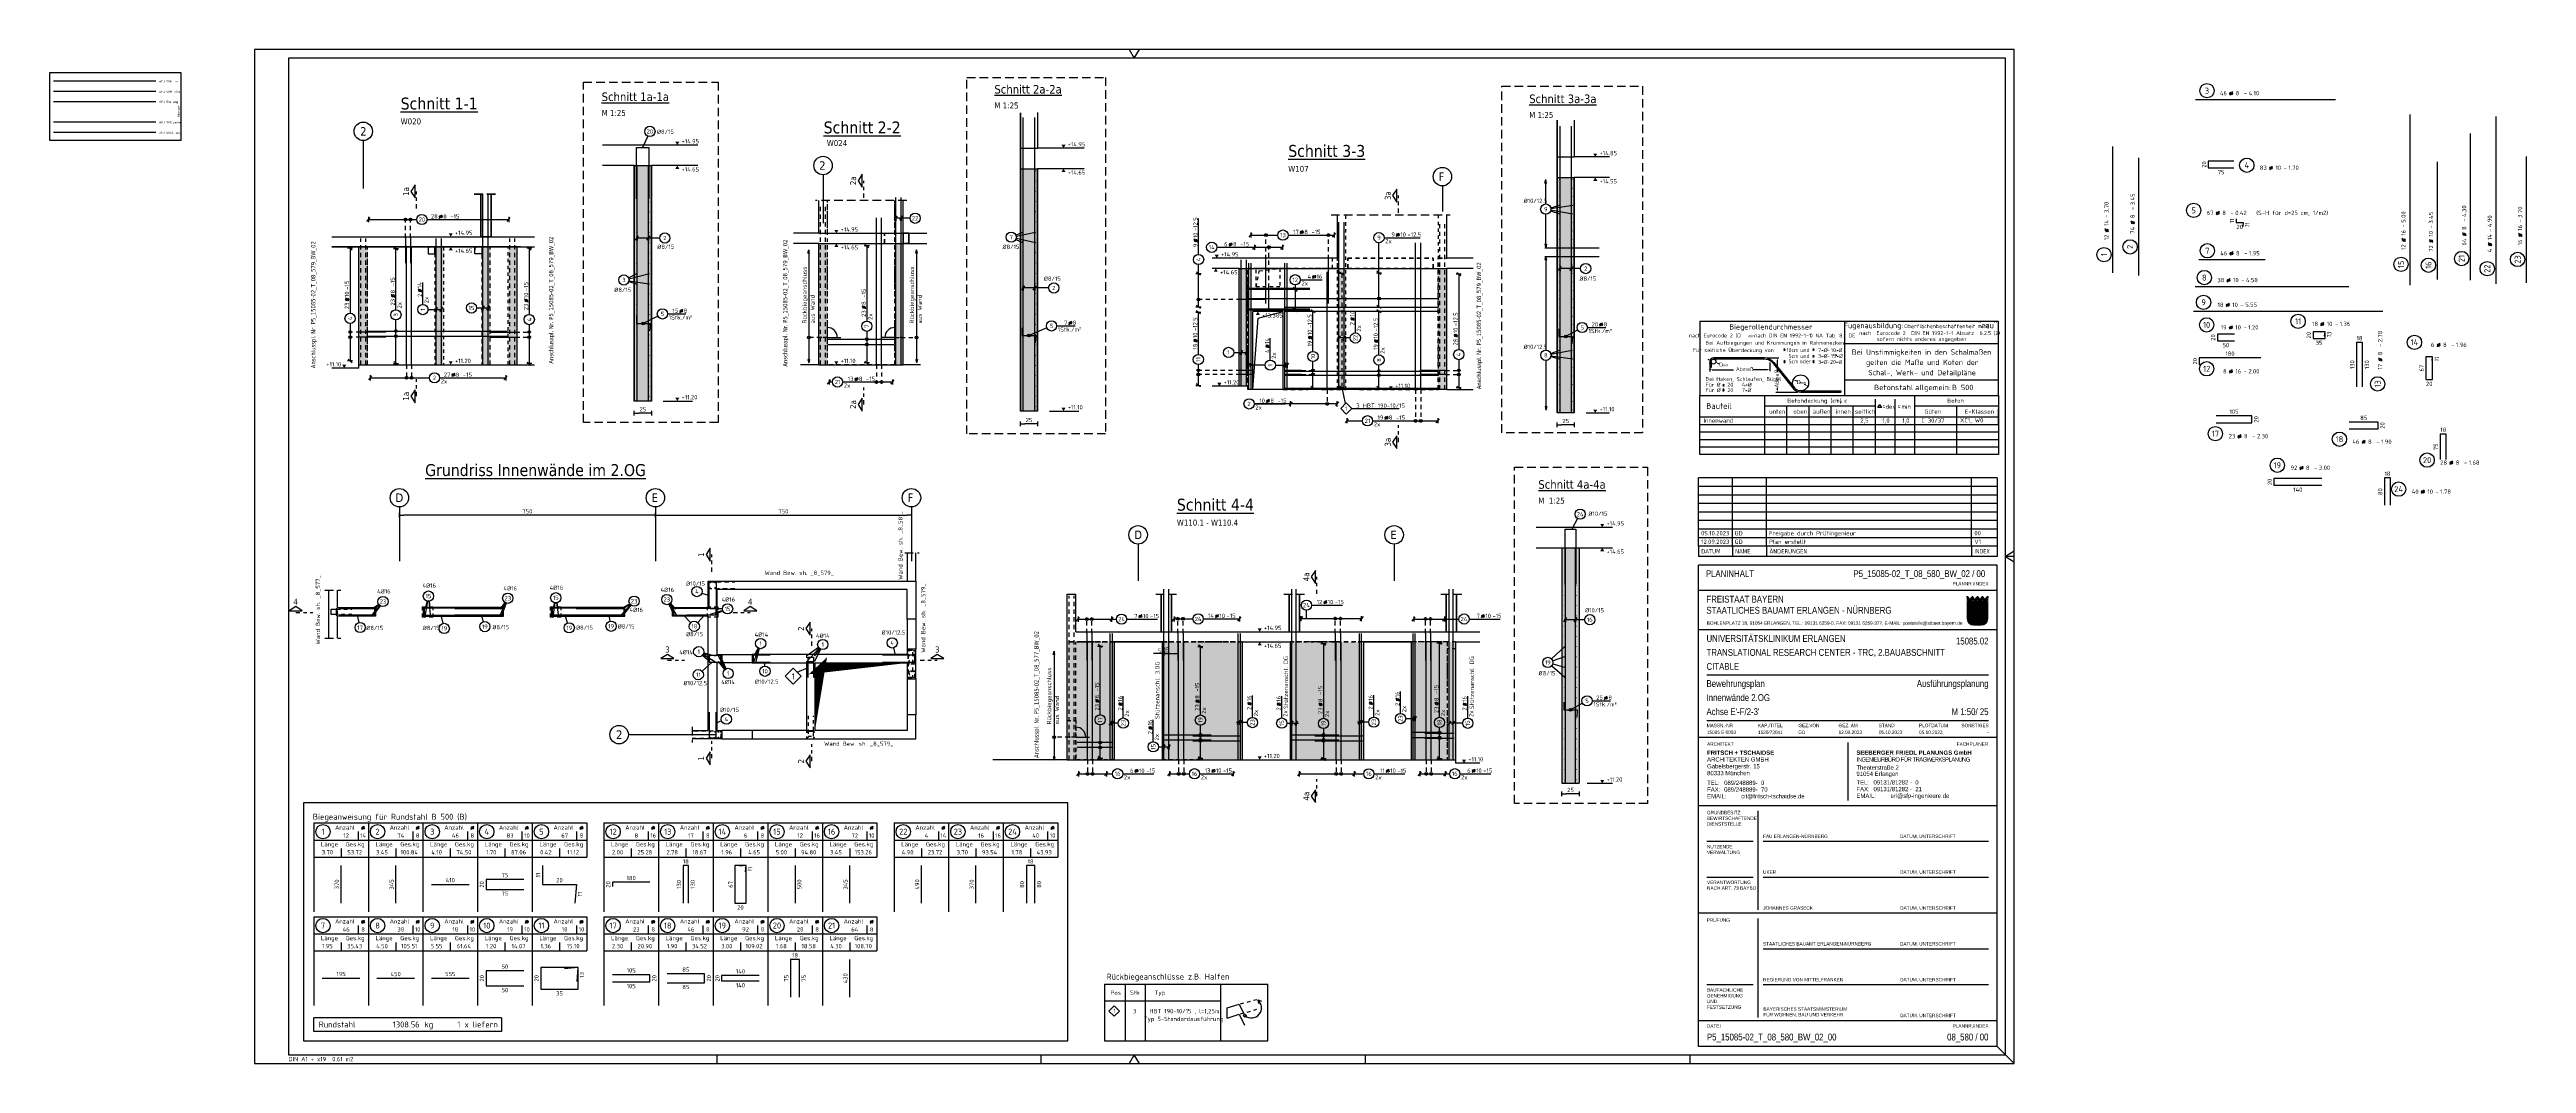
# Model space of a CAD drawing. Extents: x 0 to 72.6, y 1.4 to 31.1.
import ezdxf
from ezdxf.enums import TextEntityAlignment as Align

# ---------------------------------------------------------------- set-up
doc = ezdxf.new("R2010")
doc.units = 0
doc.header["$LTSCALE"] = 0.5
for name, pattern in [('AUSGEZOGEN', [1000.01, 1000, 0.01]), ('DASHDOTSMALL', [1.05, 0.5, -0.25, 0.05, -0.25]), ('DASHED', [0.75, 0.5, -0.25]), ('DOT', [0.175, 0.05, -0.125]), ('GESTRICHELT', [0.75, 0.5, -0.25]), ('HIDDEN', [0.375, 0.25, -0.125]), ('HIDDEN2', [0.187, 0.125, -0.062]), ('PUNKT', [0.175, 0.05, -0.125]), ('STRICHLINIE', [0.75, 0.5, -0.25]), ('STRICHPUNKT2', [0.55, 0.25, -0.125, 0.05, -0.125]), ('VERDECKT', [0.375, 0.25, -0.125])]:
    doc.linetypes.add(name, pattern=pattern)
for name, color, linetype in [('40 A Plankopf Text F+T', 7, 'Continuous'), ('ACHSEN', 7, 'Continuous'), ('AFU', 7, 'Continuous'), ('BET-ANS', 7, 'Continuous'), ('BETON', 7, 'Continuous'), ('DETAIL', 7, 'Continuous'), ('DG', 7, 'Continuous'), ('DRUEBER', 7, 'Continuous'), ('grau_dunkel', 7, 'Continuous'), ('grau_hell', 7, 'Continuous'), ('grau_mittel', 7, 'Continuous'), ('HBT', 7, 'Continuous'), ('HILFE', 7, 'Continuous'), ('koten', 7, 'Continuous'), ('MASSE', 7, 'Continuous'), ('OBJEKT', 7, 'Continuous'), ('RAHMEN', 7, 'Continuous'), ('RND', 7, 'Continuous'), ('RND-1', 7, 'Continuous'), ('RND_BILD', 7, 'Continuous'), ('SCHATTEN', 15, 'Continuous'), ('SCHNITTE', 7, 'Continuous'), ('SFP_Achsen', 7, 'Continuous'), ('STEMPEL', 7, 'Continuous'), ('TEXT', 7, 'Continuous'), ('VERDECKT', 7, 'Continuous'), ('WBZ', 7, 'Continuous')]:
    doc.layers.add(name, color=color, linetype=linetype)
doc.layers.add('NOPLOT', color=7, linetype='Continuous', plot=False)
doc.styles.add('ERSTELLTER_STIL_3', font='arial.ttf')
doc.styles.add('ERSTELLTER_STIL_4', font='arialbd.ttf')
doc.styles.add('helv', font='tahoma.ttf')
doc.styles.add('liste', font='isocp-e.shx')
doc.styles.add('plankopf_ArialN', font='ARIALN.TTF')
doc.styles.add('txt', font='isocp.shx')
doc.linetypes.add('ABBRUCH', pattern='A,0.15,-0.15,["x",Standard,S=0.07,R=0,X=-0.1,Y=-0.0238],-0.005', length=0.305)
doc.linetypes.add('AFU_50K', pattern='A,0.15,["/",Standard,S=0.2,R=0,X=-0.01,Y=-0.1],0.07,["/",Standard,S=0.2,R=0,X=-0.01,Y=-0.1],0.15', length=0.37)
doc.linetypes.add('AFU_50L', pattern='A,0.75,["/",Standard,S=0.2,R=0,X=-0.01,Y=-0.1],0.07,["/",Standard,S=0.2,R=0,X=-0.01,Y=-0.1],0.75', length=1.57)
doc.linetypes.add('AFU_50M', pattern='A,0.45,["/",Standard,S=0.2,R=0,X=-0.01,Y=-0.1],0.07,["/",Standard,S=0.2,R=0,X=-0.01,Y=-0.1],0.45', length=0.97)
doc.linetypes.add('AFU_50S', pattern='A,0,-0.15,["/",Standard,S=0.2,R=0,X=-0.01,Y=-0.1],0,-0.07,["/",Standard,S=0.2,R=0,X=-0.01,Y=-0.1],-0.15', length=0.37)
doc.linetypes.add('AFU_50SL', pattern='A,0,-0.75,["/",Standard,S=0.2,R=0,X=-0.01,Y=-0.1],0,-0.07,["/",Standard,S=0.2,R=0,X=-0.01,Y=-0.1],-0.75', length=1.57)
doc.dimstyles.new('DOT_I', dxfattribs={"dimscale": 0.5, "dimtxt": 0.25, "dimasz": 0.25, "dimexe": 0.1, "dimexo": 0.3, "dimgap": 0.1, "dimtad": 1, "dimdec": 3, "dimzin": 3, "dimtxsty": 'txt', "dimblk": 'DOT', "dimblk1": 'DOT', "dimblk2": 'DOT', "dimsah": 1, "dimcen": 0.1, "dimse1": 1, "dimse2": 1, "dimazin": 0, "dimtfac": 1, "dimtdec": 4, "dimtix": 1, "dimtmove": 2, "dimatfit": 3, "dimfxl": 0, "dimtvp": 1, "dimtolj": 1, "dimtzin": 0, "dimarcsym": 0})
pattern_1 = [(0, (-322.07857, -163.97815), (8e-17, 0.254), [])]

# ---------------------------------------------------------------- blocks, each defined once
blk = doc.blocks.new('Bundeslandwappen')
at = {"lineweight": 9, "true_color": 0xffffff}
for points in [[(-5.8, 16.5), (-6, 16.5), (-6, 16.3), (-5.8, 16.3)], [(-5.1, 15.7), (-5.3, 15.7), (-5.3, 15.5), (-5.1, 15.5)], [(-3.5, 15.7), (-3.7, 15.7), (-3.7, 15.5), (-3.5, 15.5)], [(-2.8, 16.5), (-3, 16.5), (-3, 16.3), (-2.8, 16.3)], [(-2.2, 15.7), (-2.4, 15.7), (-2.4, 15.5), (-2.2, 15.5)], [(-0.6, 15.7), (-0.8, 15.7), (-0.8, 15.5), (-0.6, 15.5)], [(0.1, 16.5), (-0.1, 16.5), (-0.1, 16.3), (0.1, 16.3)], [(0.8, 15.7), (0.6, 15.7), (0.6, 15.5), (0.8, 15.5)], [(2.4, 15.7), (2.2, 15.7), (2.2, 15.5), (2.4, 15.5)], [(3, 16.5), (2.8, 16.5), (2.8, 16.3), (3, 16.3)], [(3.7, 15.7), (3.5, 15.7), (3.5, 15.5), (3.7, 15.5)], [(5.3, 15.7), (5.1, 15.7), (5.1, 15.5), (5.3, 15.5)], [(6, 16.5), (5.8, 16.5), (5.8, 16.3), (6, 16.3)]]:
    blk.add_hatch(color=7, dxfattribs=at).paths.add_polyline_path(points)
at = {"true_color": 0xffffff}
for points in [[(-5.3, 12.6), (-5.7, 12.6), (-5.7, 12.2), (-5.1, 12)], [(-3.6, 8.4), (-5.7, 9.2), (-5.7, 6.2), (-2.1, 4.9)], [(-5.7, 6.1), (-5.7, 3.7, 0.041392), (-5.7, 3.1), (-4.2, 2.6)], [(-1.4, 10.7), (-5.1, 12), (-3.6, 8.4), (0.1, 7.1)], [(-0.6, 1.3), (-4.2, 2.6), (-3.3, 0.4, 0.073774), (-2.3, 0.3), (-0.1, 0.3)], [(0.9, 12.6), (-2.2, 12.6), (-1.4, 10.7), (2.2, 9.4)], [(1.6, 3.6), (-2.1, 4.9), (-0.6, 1.3), (2.4, 0.3, 0.043654), (2.9, 0.4)], [(3.7, 5.8), (0.1, 7.1), (1.6, 3.6), (5.2, 2.3)], [(4, 12.6), (1.7, 12.6), (4.4, 11.6)], [(5.7, 8.1), (2.2, 9.4), (3.7, 5.8), (5.7, 5.1)], [(5.7, 11.2), (4.4, 11.6), (5.7, 8.5)]]:
    blk.add_hatch(color=7, dxfattribs=at).paths.add_polyline_path(points)
at = {"lineweight": 9}
h = blk.add_hatch(dxfattribs=at)
h.set_pattern_fill('ANSI31', color=256, scale=0.08, angle=315, style=0)
h.set_pattern_definition(pattern_1)
h.paths.add_polyline_path([(-5.1, 12), (-5.7, 12.2), (-5.7, 9.2), (-3.6, 8.4)])
h = blk.add_hatch(dxfattribs=at)
h.set_pattern_fill('ANSI31', color=256, scale=0.08, angle=315, style=0)
h.set_pattern_definition(pattern_1)
h.paths.add_polyline_path([(-2.1, 4.9), (-5.7, 6.2), (-5.7, 6.1), (-4.2, 2.6), (-0.6, 1.3)])
h = blk.add_hatch(dxfattribs=at)
h.set_pattern_fill('ANSI31', color=256, scale=0.08, angle=315, style=0)
h.set_pattern_definition(pattern_1)
h.paths.add_polyline_path([(-4.2, 2.6), (-5.7, 3.1, 0.285055), (-3.3, 0.4)])
h = blk.add_hatch(dxfattribs=at)
h.set_pattern_fill('ANSI31', color=256, scale=0.08, angle=315, style=0)
h.set_pattern_definition(pattern_1)
h.paths.add_polyline_path([(-2.2, 12.6), (-5.3, 12.6), (-5.1, 12), (-1.4, 10.7)])
h = blk.add_hatch(dxfattribs=at)
h.set_pattern_fill('ANSI31', color=256, scale=0.08, angle=315, style=0)
h.set_pattern_definition(pattern_1)
h.paths.add_polyline_path([(0.1, 7.1), (-3.6, 8.4), (-2.1, 4.9), (1.6, 3.6)])
h = blk.add_hatch(dxfattribs=at)
h.set_pattern_fill('ANSI31', color=256, scale=0.08, angle=315, style=0)
h.set_pattern_definition(pattern_1)
h.paths.add_polyline_path([(2.2, 9.4), (-1.4, 10.7), (0.1, 7.1), (3.7, 5.8)])
h = blk.add_hatch(dxfattribs=at)
h.set_pattern_fill('ANSI31', color=256, scale=0.08, angle=315, style=0)
h.set_pattern_definition(pattern_1)
h.paths.add_polyline_path([(-0.6, 1.3), (-0.1, 0.3), (2.3, 0.3, 0.004354), (2.4, 0.3)])
h = blk.add_hatch(dxfattribs=at)
h.set_pattern_fill('ANSI31', color=256, scale=0.08, angle=315, style=0)
h.set_pattern_definition(pattern_1)
h.paths.add_polyline_path([(4.4, 11.6), (1.7, 12.6), (0.9, 12.6), (2.2, 9.4), (5.7, 8.1), (5.7, 8.5)])
h = blk.add_hatch(dxfattribs=at)
h.set_pattern_fill('ANSI31', color=256, scale=0.08, angle=315, style=0)
h.set_pattern_definition(pattern_1)
h.paths.add_polyline_path([(5.3, 2.1), (5.2, 2.3), (1.6, 3.6), (2.9, 0.4, 0.22704)])
h = blk.add_hatch(dxfattribs=at)
h.set_pattern_fill('ANSI31', color=256, scale=0.08, angle=315, style=0)
h.set_pattern_definition(pattern_1)
h.paths.add_polyline_path([(5.7, 5.1), (3.7, 5.8), (5.2, 2.3), (5.4, 2.2, 0.111178), (5.7, 3.7)])
h = blk.add_hatch(dxfattribs=at)
h.set_pattern_fill('ANSI31', color=256, scale=0.08, angle=315, style=0)
h.set_pattern_definition(pattern_1)
h.paths.add_polyline_path([(5.7, 12.6), (4, 12.6), (4.4, 11.6), (5.7, 11.2)])
for p, q in [((-6, 16.1), (-6, 3.7)), ((-5.6, 16.6), (-5.6, 16.7)), ((-5.6, 15), (-5.6, 15.2)), ((-5.3, 15.2), (-5.3, 15)), ((-4.7, 14.5), (-5.3, 14.5)), ((-4.1, 14.5), (-3.5, 14.5)), ((-3.5, 15.2), (-3.5, 15)), ((-3.2, 16.6), (-3.2, 16.7)), ((-3.2, 15), (-3.2, 15.2)), ((-2.9, 15.6), (-2.9, 14.5)), ((-2.7, 16.6), (-2.7, 16.7)), ((-2.7, 15), (-2.7, 15.2)), ((-2.4, 15.2), (-2.4, 15)), ((-1.7, 14.5), (-2.3, 14.5)), ((-1.2, 14.5), (-0.6, 14.5)), ((-0.5, 15.2), (-0.5, 15)), ((-0.3, 16.6), (-0.2, 16.7)), ((-0.2, 15), (-0.2, 15.2)), ((0, 15.6), (0, 14.5)), ((0.3, 16.6), (0.2, 16.7)), ((0.2, 15), (0.2, 15.2)), ((0.5, 15.2), (0.5, 15)), ((1.2, 14.5), (0.6, 14.5)), ((1.7, 14.5), (2.3, 14.5)), ((2.4, 15.2), (2.4, 15)), ((2.7, 16.6), (2.7, 16.7)), ((2.7, 15), (2.7, 15.2)), ((2.9, 15.6), (2.9, 14.5)), ((3.2, 16.6), (3.2, 16.7)), ((3.2, 15), (3.2, 15.2)), ((3.5, 15.2), (3.5, 15)), ((4.1, 14.5), (3.5, 14.5)), ((4.7, 14.5), (5.3, 14.5)), ((5.3, 15.2), (5.3, 15)), ((5.6, 16.6), (5.6, 16.7)), ((5.6, 15), (5.6, 15.2)), ((6, 3.7), (6, 16.1)), ((-6, 13.3), (6, 13.3)), ((-6, 12.9), (6, 12.9)), ((-5.7, 12.6), (-5.7, 3.7)), ((-5.7, 12.6), (5.7, 12.6)), ((-5.7, 12.2), (5.7, 8.1)), ((-5.7, 9.2), (5.7, 5.1)), ((-5.7, 6.2), (5.4, 2.2)), ((-5.7, 6.1), (-3.3, 0.4)), ((-5.7, 3.1), (2.4, 0.3)), ((-5.3, 12.6), (-0.1, 0.3)), ((-3.4, 13.9), (-2.9, 14.2)), ((-2.9, 13.6), (-3.4, 13.9)), ((-2.9, 14.2), (-2.5, 13.9)), ((-2.5, 13.9), (-2.9, 13.6)), ((-2.3, 0.3), (2.3, 0.3)), ((-2.3, 0), (2.3, 0)), ((-2.2, 12.6), (2.9, 0.4)), ((0, 14.2), (-0.4, 13.9)), ((-0.4, 13.9), (0, 13.6)), ((0.4, 13.9), (0, 14.2)), ((0, 13.6), (0.4, 13.9)), ((0.9, 12.6), (5.3, 2.1)), ((1.7, 12.6), (5.7, 11.2)), ((2.9, 14.2), (2.5, 13.9)), ((2.5, 13.9), (2.9, 13.6)), ((3.4, 13.9), (2.9, 14.2)), ((2.9, 13.6), (3.4, 13.9)), ((4, 12.6), (5.7, 8.5)), ((5.7, 3.7), (5.7, 12.6))]:
    blk.add_line(p, q, dxfattribs=at)
for points in [[(-5.8, 16.3), (-6, 16.3), (-6, 16.5), (-5.8, 16.5)], [(-5.1, 15.5), (-5.3, 15.5), (-5.3, 15.7), (-5.1, 15.7)], [(-3.7, 15.5), (-3.5, 15.5), (-3.5, 15.7), (-3.7, 15.7)], [(-2.8, 16.3), (-3, 16.3), (-3, 16.5), (-2.8, 16.5)], [(-2.2, 15.5), (-2.4, 15.5), (-2.4, 15.7), (-2.2, 15.7)], [(-0.8, 15.5), (-0.6, 15.5), (-0.6, 15.7), (-0.8, 15.7)], [(0.1, 16.3), (-0.1, 16.3), (-0.1, 16.5), (0.1, 16.5)], [(0.8, 15.5), (0.6, 15.5), (0.6, 15.7), (0.8, 15.7)], [(2.2, 15.5), (2.4, 15.5), (2.4, 15.7), (2.2, 15.7)], [(3, 16.3), (2.8, 16.3), (2.8, 16.5), (3, 16.5)], [(3.7, 15.5), (3.5, 15.5), (3.5, 15.7), (3.7, 15.7)], [(5.1, 15.5), (5.3, 15.5), (5.3, 15.7), (5.1, 15.7)], [(5.8, 16.3), (6, 16.3), (6, 16.5), (5.8, 16.5)], [(-4.1, 13.7), (-4.8, 13.7), (-4.8, 14.1), (-4.1, 14.1)], [(-1.8, 13.7), (-1, 13.7), (-1, 14.1), (-1.8, 14.1)], [(1.8, 13.7), (1, 13.7), (1, 14.1), (1.8, 14.1)], [(4.1, 13.7), (4.8, 13.7), (4.8, 14.1), (4.1, 14.1)]]:
    blk.add_lwpolyline(points, close=True, dxfattribs=at)
for centre in [(-5.3, 13.9), (-3.7, 13.9), (-2.2, 13.9), (-0.7, 13.9), (0.7, 13.9), (2.2, 13.9), (3.7, 13.9), (5.3, 13.9)]:
    blk.add_circle(centre, 0.123, dxfattribs=at)
for centre, radius, start, end in [((-5.9, 16.5), 0.362, 44.6681, 253.1183), ((-5.7, 16.7), 0.05, 6.6615, 44.6681), ((-5.6, 16.6), 0.05, 186.6615, 265.6209), ((-5.6, 16.3), 0.281, 346.0232, 85.6209), ((-5.4, 16), 0.179, 74.7883, 15.1356), ((-5.5, 15.2), 0.157, 3.2756, 179.5521), ((-5.2, 15), 0.453, 182.8328, 261.3043), ((-5.4, 16.2), 0.05, 254.7883, 346.0232), ((-5.2, 16), 0.05, 93.0633, 195.1356), ((-5.3, 15.2), 0.191, 249.6358, 3.0857), ((-5.2, 15.9), 0.224, 350.9542, 93.0633), ((-5, 15.2), 0.05, 82.9467, 183.0857), ((-5, 15.5), 0.249, 262.9467, 77.8855), ((-4.9, 15.8), 0.05, 170.9542, 257.8855), ((-4.6, 14.9), 0.224, 71.4, 0), ((-4.7, 14.9), 0.312, 275.9649, 353.9773), ((-4.4, 15.2), 0.208, 317.0775, 222.9225), ((-4.2, 14.9), 0.224, 180, 108.6), ((-4.1, 14.9), 0.312, 186.0227, 264.0351), ((-3.8, 15.5), 0.249, 102.1145, 277.0533), ((-3.9, 15.8), 0.05, 282.1145, 9.0458), ((-3.6, 15.9), 0.224, 86.9367, 189.0458), ((-3.8, 15.2), 0.05, 356.9143, 97.0533), ((-3.5, 15.2), 0.191, 176.9143, 290.3642), ((-3.4, 16), 0.179, 164.8644, 105.2117), ((-3.6, 16), 0.05, 344.8644, 86.9367), ((-3.2, 16.3), 0.281, 94.3791, 193.9768), ((-3.4, 16.2), 0.05, 193.9768, 285.2117), ((-3.3, 15.2), 0.157, 0.4479, 176.7244), ((-3.6, 15), 0.453, 278.6957, 357.1672), ((-2.9, 16.6), 0.264, 24.0166, 155.3409), ((-3.1, 16.7), 0.05, 155.2288, 173.3385), ((-3.2, 16.6), 0.05, 274.3791, 353.3385), ((-2.7, 16.7), 0.05, 6.6615, 24.0166), ((-2.6, 16.6), 0.05, 186.6615, 265.6209), ((-2.5, 16), 0.179, 74.7883, 15.1356), ((-2.6, 15.2), 0.157, 3.2756, 179.5521), ((-2.3, 15), 0.453, 182.8328, 261.3043), ((-2.7, 16.3), 0.281, 346.0232, 85.6209), ((-2.4, 16.2), 0.05, 254.7883, 346.0232), ((-2.3, 15.2), 0.191, 249.6358, 3.0857), ((-2.3, 15.9), 0.224, 350.9542, 93.0633), ((-2.3, 16), 0.05, 93.0633, 195.1356), ((-2.1, 15.5), 0.249, 262.9467, 77.8855), ((-2.1, 15.2), 0.05, 82.9467, 183.0857), ((-2, 15.8), 0.05, 170.9542, 257.8855), ((-1.7, 14.9), 0.224, 71.4, 0), ((-1.5, 15.2), 0.208, 317.0775, 222.9225), ((-1.8, 14.9), 0.312, 275.9649, 353.9773), ((-1.2, 14.9), 0.224, 180, 108.6), ((-1.2, 14.9), 0.312, 186.0227, 264.0351), ((-0.9, 15.5), 0.249, 102.1145, 277.0533), ((-0.7, 15.9), 0.224, 86.9367, 189.0458), ((-0.9, 15.8), 0.05, 282.1145, 9.0458), ((-0.8, 15.2), 0.05, 356.9143, 97.0533), ((-0.6, 15.2), 0.191, 176.9143, 290.3642), ((-0.7, 16), 0.05, 344.8644, 86.9367), ((-0.3, 16.3), 0.281, 94.3791, 193.9768), ((-0.4, 16), 0.179, 164.8644, 105.2117), ((-0.5, 16.2), 0.05, 193.9768, 285.2117), ((-0.7, 15), 0.453, 278.6957, 357.1672), ((-0.4, 15.2), 0.157, 0.4479, 176.7244), ((-0.3, 16.6), 0.05, 274.3791, 353.3385), ((0, 16.6), 0.264, 24.0166, 155.3409), ((-0.2, 16.7), 0.05, 155.2288, 173.3385), ((0.2, 16.7), 0.05, 6.6615, 24.0166), ((0.4, 15.2), 0.157, 3.2756, 179.5521), ((0.7, 15), 0.453, 182.8328, 261.3043), ((0.3, 16.6), 0.05, 186.6615, 265.6209), ((0.3, 16.3), 0.281, 346.0232, 85.6209), ((0.4, 16), 0.179, 74.7883, 15.1356), ((0.5, 16.2), 0.05, 254.7883, 346.0232), ((0.6, 15.2), 0.191, 249.6358, 3.0857), ((0.7, 16), 0.05, 93.0633, 195.1356), ((0.7, 15.9), 0.224, 350.9542, 93.0633), ((0.8, 15.2), 0.05, 82.9467, 183.0857), ((0.9, 15.5), 0.249, 262.9467, 77.8855), ((0.9, 15.8), 0.05, 170.9542, 257.8855), ((1.2, 14.9), 0.224, 71.4, 0), ((1.2, 14.9), 0.312, 275.9649, 353.9773), ((1.5, 15.2), 0.208, 317.0775, 222.9225), ((1.7, 14.9), 0.224, 180, 108.6), ((1.8, 14.9), 0.312, 186.0227, 264.0351), ((2.1, 15.5), 0.249, 102.1145, 277.0533), ((2.3, 15.9), 0.224, 86.9367, 189.0458), ((2, 15.8), 0.05, 282.1145, 9.0458), ((2.1, 15.2), 0.05, 356.9143, 97.0533), ((2.3, 15.2), 0.191, 176.9143, 290.3642), ((2.5, 16), 0.179, 164.8644, 105.2117), ((2.3, 16), 0.05, 344.8644, 86.9367), ((2.3, 15), 0.453, 278.6957, 357.1672), ((2.7, 16.3), 0.281, 94.3791, 193.9768), ((2.4, 16.2), 0.05, 193.9768, 285.2117), ((2.6, 15.2), 0.157, 0.4479, 176.7244), ((2.6, 16.6), 0.05, 274.3791, 353.3385), ((2.9, 16.6), 0.264, 24.0166, 155.3409), ((2.7, 16.7), 0.05, 155.2288, 173.3385), ((3.1, 16.7), 0.05, 6.6615, 24.0166), ((3.2, 16.6), 0.05, 186.6615, 265.6209), ((3.2, 16.3), 0.281, 346.0232, 85.6209), ((3.4, 16), 0.179, 74.7883, 15.1356), ((3.3, 15.2), 0.157, 3.2756, 179.5521), ((3.6, 15), 0.453, 182.8328, 261.3043), ((3.4, 16.2), 0.05, 254.7883, 346.0232), ((3.6, 16), 0.05, 93.0633, 195.1356), ((3.5, 15.2), 0.191, 249.6358, 3.0857), ((3.6, 15.9), 0.224, 350.9542, 93.0633), ((3.8, 15.2), 0.05, 82.9467, 183.0857), ((3.8, 15.5), 0.249, 262.9467, 77.8855), ((3.9, 15.8), 0.05, 170.9542, 257.8855), ((4.2, 14.9), 0.224, 71.4, 0), ((4.1, 14.9), 0.312, 275.9649, 353.9773), ((4.4, 15.2), 0.208, 317.0775, 222.9225), ((4.6, 14.9), 0.224, 180, 108.6), ((4.7, 14.9), 0.312, 186.0227, 264.0351), ((5, 15.5), 0.249, 102.1145, 277.0533), ((4.9, 15.8), 0.05, 282.1145, 9.0458), ((5.2, 15.9), 0.224, 86.9367, 189.0458), ((5, 15.2), 0.05, 356.9143, 97.0533), ((5.3, 15.2), 0.191, 176.9143, 290.3642), ((5.4, 16), 0.179, 164.8644, 105.2117), ((5.2, 16), 0.05, 344.8644, 86.9367), ((5.6, 16.3), 0.281, 94.3791, 193.9768), ((5.4, 16.2), 0.05, 193.9768, 285.2117), ((5.5, 15.2), 0.157, 0.4479, 176.7244), ((5.2, 15), 0.453, 278.6957, 357.1672), ((5.9, 16.5), 0.362, 286.8817, 135.3319), ((5.7, 16.7), 0.05, 135.3319, 173.3385), ((5.6, 16.6), 0.05, 274.3791, 353.3385), ((-2.3, 3.7), 3.7, 180, 270), ((-2.3, 3.7), 3.4, 180, 270), ((2.3, 3.7), 3.7, 270, 0), ((2.3, 3.7), 3.4, 270, 0)]:
    blk.add_arc(centre, radius, start, end, dxfattribs=at)
blk = doc.blocks.new('Plankopf_PU')
for p, q in [((-18.5, 25.4), (-18.5, 27.7)), ((-1, 27.7), (-18.5, 27.7)), ((-1, 27.7), (-18.5, 27.7)), ((-1, 25.4), (-1, 27.7)), ((-1, 25.4), (-18.5, 25.4)), ((-1, 25.4), (-18.5, 25.4)), ((-18.5, 19.1), (-18.5, 25.4)), ((-1, 19.1), (-1, 25.4)), ((-1.5, 22.75), (-18, 22.75)), ((-18.5, 15.1), (-18.5, 19.1)), ((-1, 19.1), (-18.5, 19.1)), ((-18, 20.1), (-1.5, 20.1)), ((-1, 15.1), (-1, 19.1)), ((-9.75, 18.8), (-9.75, 15.4)), ((-1, 15.1), (-18.5, 15.1)), ((-1, 15.1), (-18.5, 15.1)), ((-18.5, 8.8), (-18.5, 15.1)), ((-15, 9), (-15, 14.8)), ((-1, 8.8), (-1, 15.1)), ((-15.3, 13), (-18, 13)), ((-1.5, 13), (-14.7, 13)), ((-15.3, 10.9), (-18, 10.9)), ((-1.5, 10.9), (-14.7, 10.9)), ((-18.5, 2.5), (-18.5, 8.8)), ((-1, 8.8), (-18.5, 8.8)), ((-1, 2.5), (-1, 8.8)), ((-15, 2.7), (-15, 8.5)), ((-1.5, 6.7), (-14.7, 6.7)), ((-15.3, 4.6), (-18, 4.6)), ((-1.5, 4.6), (-14.7, 4.6)), ((-1, 2.5), (-18.5, 2.5)), ((-18.5, 1), (-18.5, 2.5)), ((-1, 2.5), (-18.5, 2.5)), ((-1, 1), (-1, 2.5)), ((-1, 1), (-18.5, 1))]:
    blk.add_line(p, q)
at = {"xscale": 0.1, "yscale": 0.1, "zscale": 0.1}
blk.add_blockref('Bundeslandwappen', (-2.15, 25.67), dxfattribs=at)
at = {"linetype": 'AUSGEZOGEN', "lineweight": 35, "style": 'plankopf_ArialN'}
blk.add_text('STAATLICHES BAUAMT ERLANGEN - NÜRNBERG', height=0.4, dxfattribs=at).set_placement((-18.03, 26.55), align=Align.MIDDLE_LEFT)
for s, height, p in [('FREISTAAT BAYERN', 0.4, (-18.03, 27.4)), ('PRÜFUNG', 0.2, (-18.01, 8.5))]:
    blk.add_text(s, height=height, dxfattribs=at).set_placement(p, align=Align.TOP_LEFT)
at = {"style": 'plankopf_ArialN'}
for s, p in [('BOHLENPLATZ 18, 91054 ERLANGEN, TEL.: 09131 6259-0, FAX: 09131 6259-377, E-MAIL: poststelle@stbaer.bayern.de', (-18.01, 25.7)), ('MASSN.-NR', (-18.01, 19.7)), ('KAP./TITEL', (-15.01, 19.7)), ('GEZ.VON', (-12.64, 19.7)), ('GEZ. AM', (-10.29, 19.7)), ('STAND', (-7.93, 19.7)), ('PLOTDATUM', (-5.57, 19.7)), ('FAU ERLANGEN-NÜRNBERG', (-14.71, 13.21)), ('DATUM, UNTERSCHRIFT', (-6.69, 13.21)), ('UKER', (-14.71, 11.11)), ('DATUM, UNTERSCHRIFT', (-6.68, 11.11)), ('JOHANNES GRASECK', (-14.7, 9.01)), ('DATUM, UNTERSCHRIFT', (-6.68, 9.01)), ('STAATLICHES BAUAMT ERLANGEN-NÜRNBERG', (-14.71, 6.91)), ('DATUM, UNTERSCHRIFT', (-6.69, 6.91)), ('REGIERUNG VON MITTELFRANKEN', (-14.71, 4.81)), ('DATUM, UNTERSCHRIFT', (-6.68, 4.81)), ('DATUM, UNTERSCHRIFT', (-6.68, 2.71)), ('DATEI', (-18, 2.1))]:
    blk.add_text(s, height=0.2, dxfattribs=at).set_placement(p)
for s, p in [('SONSTIGES', (-1.49, 19.7)), ('PLANNR./INDEX', (-1.5, 2.1))]:
    blk.add_text(s, height=0.2, dxfattribs=at).set_placement(p, align=Align.RIGHT)
at = {"linetype": 'AUSGEZOGEN', "lineweight": 35, "style": 'plankopf_ArialN'}
blk.add_text('ARCHITEKT', height=0.2, dxfattribs=at).set_placement((-17.99, 18.61))
blk.add_text('FACHPLANER', height=0.2, dxfattribs=at).set_placement((-1.52, 18.61), align=Align.RIGHT)
at = {"insert": (-5.57, 19.3), "char_height": 0.2, "attachment_point": 7, "style": 'plankopf_ArialN'}
blk.add_mtext('05.10.2023', dxfattribs=at)
at = {"char_height": 0.2, "attachment_point": 1, "style": 'plankopf_ArialN'}
for s, insert, width in [('GRUNDBESITZ\\PBEWIRTSCHAFTENDE DIENSTSTELLE', (-18, 14.8), 2.5), ('NUTZENDE^JVERWALTUNG', (-18, 12.8), 2.6984), ('VERANTWORTUNG  NACH ART. 73 BAYBO', (-17.99, 10.71), 2.6877), ('BAUFACHLICHE GENEHMIGUNG UND FESTSETZUNG', (-18, 4.4), 2.2311), ('BAYERISCHES STAATSMINISTERIUM ^JFÜR WOHNEN, BAU UND VERKEHR', (-14.69, 3.29), 9.2941)]:
    blk.add_mtext(s, dxfattribs=dict(at, insert=insert, width=width))
at = {"style": 'plankopf_ArialN'}
for tag, p in [('PROJEKTBEZEICHNUNGZ1', (-18.03, 24.58)), ('PROJEKTBEZEICHNUNGZ2', (-18.03, 23.76)), ('PROJEKTBEZEICHNUNGZ3', (-18.03, 22.94))]:
    blk.add_attdef(tag, text='', height=0.4, dxfattribs=at).set_placement(p, align=Align.BOTTOM_LEFT)
for tag, p in [('GEB.-NR', (-1.5, 24.95)), ('0.000X', (-1.51, 1.75))]:
    blk.add_attdef(tag, text='', height=0.4, dxfattribs=at).set_placement(p, align=Align.TOP_RIGHT)
for tag, p, height in [('PLANINHALTZ1', (-18.03, 22.06), 0.4), ('PLANINHALTZ2', (-18.03, 21.23), 0.4), ('PLANINHALTZ3', (-18.03, 20.41), 0.4), ('MASSN.-NR', (-18.01, 19.3), 0.2), ('KAPITEL/TITEL', (-15.01, 19.3), 0.2), ('GEZ_VON', (-12.64, 19.3), 0.2), ('GEZ_AM', (-10.29, 19.3), 0.2), ('STAND', (-7.93, 19.3), 0.2)]:
    blk.add_attdef(tag, p, '', height=height, dxfattribs=at)
for tag, height, p in [('PLANUNGSPHASE', 0.4, (-1.5, 22.06)), ('PROJEKTKATEGORIE', 0.4, (-1.5, 21.23)), ('MAßSTAB', 0.4, (-1.5, 20.41)), ('SONSTIGES', 0.2, (-1.5, 19.3))]:
    blk.add_attdef(tag, text='', height=height, dxfattribs=at).set_placement(p, align=Align.RIGHT)
at = {"layer": '40 A Plankopf Text F+T', "color": 7, "linetype": 'Continuous', "lineweight": 13, "char_height": 0.25, "attachment_point": 7}
for s, insert, style in [('\\A1;ARCHITEKTEN GMBH', (-17.99, 17.68), 'ERSTELLTER_STIL_3'), ('\\A1;Gabelsbergerstr. 15', (-17.99, 17.21), 'ERSTELLTER_STIL_3'), ('\\A1;FRITSCH + TSCHAIDSE ', (-17.99, 18.08), 'ERSTELLTER_STIL_4'), ('\\A1;SEEBERGER FRIEDL PLANUNGS GmbH', (-9.24, 18.08), 'ERSTELLTER_STIL_4'), ('\\A1;Theaterstraße 2', (-9.24, 17.21), 'ERSTELLTER_STIL_3'), ('\\A1;{\\T0.8;INGENIEURBÜRO FÜR TRAGWERKSPLANUNG}', (-9.24, 17.68), 'ERSTELLTER_STIL_3'), ('\\A1;80333 München', (-17.99, 16.88), 'ERSTELLTER_STIL_3'), ('\\A1;91054 Erlangen', (-9.24, 16.77), 'ERSTELLTER_STIL_3')]:
    blk.add_mtext(s, dxfattribs=dict(at, insert=insert, style=style))
at = {"layer": '40 A Plankopf Text F+T', "color": 7, "linetype": 'Continuous', "lineweight": 13, "char_height": 0.25, "attachment_point": 7, "line_spacing_factor": 0.945293, "style": 'ERSTELLTER_STIL_3'}
for s, insert in [('\\A1;TEL: ^I089/248889-  0\\PFAX: ^I089/248889-  70\\PEMAIL: ^Icit@fritsch-tschaidse.de', (-17.99, 15.48)), ('\\A1;TEL: ^I09131/81282 -  0\\PFAX: ^I09131/81282 -  21\\PEMAIL: ^Ierl@sfp-ingenieure.de', (-9.24, 15.48))]:
    blk.add_mtext(s, dxfattribs=dict(at, insert=insert))
blk = doc.blocks.new('Plankopf-ER')
at = {"layer": 'RAHMEN', "color": 7, "linetype": 'Continuous'}
for p, q in [((-0.5, 4.6), (-18, 4.6)), ((-18, 4.1), (-18, 4.6)), ((-16, 4.1), (-16, 4.6)), ((-14, 4.1), (-14, 4.6)), ((-2, 4.1), (-2, 4.6)), ((-0.5, 4.6), (-0.5, 4.1)), ((-0.5, 4.1), (-18, 4.1)), ((-18, 3.6), (-18, 4.1)), ((-0.5, 3.6), (-18, 3.6)), ((-18, 3.1), (-18, 3.6)), ((-0.5, 3.1), (-18, 3.1)), ((-18, 2.6), (-18, 3.1)), ((-16, 3.6), (-16, 4.1)), ((-16, 3.1), (-16, 3.6)), ((-16, 2.6), (-16, 3.1)), ((-14, 3.6), (-14, 4.1)), ((-14, 3.1), (-14, 3.6)), ((-14, 2.6), (-14, 3.1)), ((-2, 3.6), (-2, 4.1)), ((-2, 3.1), (-2, 3.6)), ((-2, 2.6), (-2, 3.1)), ((-0.5, 4.1), (-0.5, 3.6)), ((-0.5, 3.6), (-0.5, 3.1)), ((-0.5, 3.1), (-0.5, 2.6)), ((-0.5, 2.6), (-18, 2.6)), ((-18, 2.1), (-18, 2.6)), ((-0.5, 2.1), (-18, 2.1)), ((-18, 1.6), (-18, 2.1)), ((-0.5, 1.6), (-18, 1.6)), ((-18, 1.1), (-18, 1.6)), ((-16, 2.1), (-16, 2.6)), ((-16, 1.6), (-16, 2.1)), ((-16, 1.1), (-16, 1.6)), ((-14, 2.1), (-14, 2.6)), ((-14, 1.6), (-14, 2.1)), ((-14, 1.1), (-14, 1.6)), ((-2, 2.1), (-2, 2.6)), ((-2, 1.6), (-2, 2.1)), ((-2, 1.1), (-2, 1.6)), ((-0.5, 2.6), (-0.5, 2.1)), ((-0.5, 2.1), (-0.5, 1.6)), ((-0.5, 1.6), (-0.5, 1.1)), ((-0.5, 1.1), (-18, 1.1)), ((-18, 0.6), (-18, 1.1)), ((-0.5, 0.6), (-18, 0.6)), ((-18, 0.6), (-18, 0)), ((-0.5, 0), (-18, 0)), ((-16, 0.6), (-16, 1.1)), ((-16, 0.6), (-16, 0)), ((-14, 0.6), (-14, 1.1)), ((-14, 0.6), (-14, 0)), ((-2, 0.6), (-2, 1.1)), ((-2, 0.6), (-2, 0)), ((-0.5, 1.1), (-0.5, 0.6)), ((-0.5, 0.6), (-0.5, 0))]:
    blk.add_line(p, q, dxfattribs=at)
at = {"layer": 'RAHMEN', "color": 7, "linetype": 'Continuous', "style": 'txt'}
for tag, p in [('INDEX-D8', (-17.84, 4.24)), ('INDEX-N8', (-15.88, 4.24)), ('INDEX-X8', (-13.86, 4.24)), ('INDEX8', (-1.83, 4.24)), ('INDEX-D7', (-17.84, 3.74)), ('INDEX-D6', (-17.84, 3.24)), ('INDEX-D5', (-17.84, 2.74)), ('INDEX-N7', (-15.88, 3.74)), ('INDEX-N6', (-15.88, 3.24)), ('INDEX-N5', (-15.88, 2.74)), ('INDEX-X7', (-13.86, 3.74)), ('INDEX-X6', (-13.86, 3.24)), ('INDEX-X5', (-13.86, 2.74)), ('INDEX7', (-1.83, 3.74)), ('INDEX6', (-1.83, 3.24)), ('INDEX5', (-1.83, 2.74)), ('INDEX-D4', (-17.84, 2.24)), ('INDEX-D3', (-17.84, 1.74)), ('INDEX-D2', (-17.84, 1.24)), ('INDEX-N4', (-15.88, 2.24)), ('INDEX-N3', (-15.88, 1.74)), ('INDEX-N2', (-15.88, 1.24)), ('INDEX-X4', (-13.86, 2.24)), ('INDEX-X3', (-13.86, 1.74)), ('INDEX-X2', (-13.86, 1.24)), ('INDEX4', (-1.83, 2.24)), ('INDEX3', (-1.83, 1.74)), ('INDEX2', (-1.83, 1.24)), ('INDEX-D1', (-17.84, 0.74)), ('INDEX-N1', (-15.88, 0.74)), ('INDEX-X1', (-13.86, 0.74)), ('INDEX1', (-1.83, 0.74))]:
    blk.add_attdef(tag, p, '', height=0.25, dxfattribs=at)
at = {"layer": 'STEMPEL', "color": 7, "linetype": 'Continuous', "style": 'helv'}
for s, p in [('DATUM', (-17.83, 0.18)), ('NAME', (-15.85, 0.18)), ('ÄNDERUNGEN', (-13.83, 0.18))]:
    blk.add_text(s, height=0.25, dxfattribs=at).set_placement(p)
at = {"layer": 'STEMPEL', "color": 7, "linetype": 'Continuous', "style": 'helv', "width": 0.8}
blk.add_text('INDEX', height=0.25, dxfattribs=at).set_placement((-1.83, 0.18))
blk = doc.blocks.new('RND_AUSZ')
at = {"layer": 'RND', "color": 7, "linetype": 'Continuous'}
blk.add_line((1.34, 0.26), (1.51, 0.47), dxfattribs=at)
at = {"layer": 'RND', "color": 1, "linetype": 'Continuous'}
blk.add_circle((0, 0.52), 0.42, dxfattribs=at)
at = {"layer": 'RND', "color": 7, "linetype": 'Continuous'}
blk.add_circle((1.42, 0.36), 0.075, dxfattribs=at)
at = {"layer": 'RND', "color": 7, "linetype": 'Continuous', "style": 'txt'}
blk.add_text('-', height=0.25, dxfattribs=at).set_placement((2.16, 0.25))
for tag, p in [('WIEOFT', (-0.54, 0.25)), ('STK', (1.17, 0.25))]:
    blk.add_attdef(tag, text='', height=0.25, dxfattribs=at).set_placement(p, align=Align.RIGHT)
at = {"layer": 'RND', "color": 1, "linetype": 'Continuous', "style": 'txt'}
blk.add_attdef('POS', text='', height=0.35, dxfattribs=at).set_placement((0, 0.52), align=Align.MIDDLE)
at = {"layer": 'RND', "color": 7, "linetype": 'Continuous', "style": 'txt'}
for tag, p in [('DS', (1.68, 0.25)), ('LANG', (2.44, 0.25)), ('TEXT', (3.67, 0.25))]:
    blk.add_attdef(tag, p, '', height=0.25, dxfattribs=at)
blk = doc.blocks.new('SCHN-2')
at = {"layer": 'SCHNITTE', "color": 6, "linetype": 'Continuous'}
blk.add_lwpolyline([(0.38, 0.09), (0, 0.34), (-0.38, 0.09)], close=True, dxfattribs=at)
at = {"layer": 'SCHNITTE', "color": 1, "linetype": 'DASHDOTSMALL', "style": 'helv'}
blk.add_attdef('SCHN-2', text='', height=0.35, dxfattribs=at).set_placement((0, 0.45), align=Align.CENTER)
blk = doc.blocks.new('lei_gre')
at = {"layer": 'RND', "color": 7, "linetype": 'Continuous'}
for p, q in [((-0.09, -0.12), (0.09, 0.12)), ((0, 0.15), (0, -0.15))]:
    blk.add_line(p, q, dxfattribs=at)
blk = doc.blocks.new('RND_LEI')
at = {"layer": 'RND', "color": 7, "linetype": 'Continuous'}
blk.add_line((1.02, 0.07), (1.19, 0.27), dxfattribs=at)
for centre, radius in [((0, 0), 0.3), ((1.11, 0.17), 0.075)]:
    blk.add_circle(centre, radius, dxfattribs=at)
at = {"layer": 'RND', "color": 7, "linetype": 'Continuous', "style": 'txt'}
blk.add_attdef('POSL', text='', height=0.25, dxfattribs=at).set_placement((0, 0), align=Align.MIDDLE)
blk.add_attdef('ANZ', text='', height=0.25, dxfattribs=at).set_placement((0.93, 0.06), align=Align.RIGHT)
for tag, p in [('DUM', (1.25, 0.06)), ('ABSTD', (1.67, 0.06)), ('POSTXT', (0.37, -0.33))]:
    blk.add_attdef(tag, p, '', height=0.25, dxfattribs=at)
blk = doc.blocks.new('okrd_o')
at = {"layer": 'koten', "color": 7, "linetype": 'Continuous'}
blk.add_solid([(-0.12, 0.2), (0.12, 0.2), (0, 0)], dxfattribs=at)
at = {"layer": 'koten', "style": 'txt'}
blk.add_attdef('OKRD', (0.25, 0.1), '', height=0.25, dxfattribs=at)
blk = doc.blocks.new('DOT')
at = {"layer": 'MASSE', "color": 7, "linetype": 'Continuous'}
for p, q in [((0, 0), (-1, 0)), ((0, 0.54), (0, -0.54))]:
    blk.add_line(p, q, dxfattribs=at)
at = {"layer": 'MASSE', "color": 7, "linetype": 'Continuous', "const_width": 0.2}
blk.add_lwpolyline([(-0.1, 0, 1), (0.1, 0, 1)], format="xyb", close=True, dxfattribs=at)
blk = doc.blocks.new('*D16')
at = {"layer": 'Defpoints', "color": 0, "linetype": 'AUSGEZOGEN', "transparency": 16777216}
for p in [(17.128, 20.456), (17.128, 20.456), (17.628, 20.456)]:
    blk.add_point(p, dxfattribs=at)
at = {"layer": 'MASSE', "color": 0, "linetype": 'AUSGEZOGEN', "lineweight": -2, "transparency": 16777216}
blk.add_line((17.503, 20.456), (17.253, 20.456), dxfattribs=at)
at = {"layer": 'MASSE', "color": 0, "linetype": 'AUSGEZOGEN', "lineweight": -2, "transparency": 16777216, "xscale": 0.125, "yscale": 0.125, "zscale": 0.125, "rotation": 180}
blk.add_blockref('DOT', (17.128, 20.456), dxfattribs=at)
at = {"layer": 'MASSE', "color": 0, "linetype": 'AUSGEZOGEN', "lineweight": -2, "transparency": 16777216, "xscale": 0.125, "yscale": 0.125, "zscale": 0.125}
blk.add_blockref('DOT', (17.628, 20.456), dxfattribs=at)
at = {"layer": 'MASSE', "color": 0, "linetype": 'AUSGEZOGEN', "transparency": 16777216, "insert": (17.378, 20.568), "char_height": 0.125, "attachment_point": 5, "style": 'txt'}
blk.add_mtext('\\A1;25', dxfattribs=at)
blk = doc.blocks.new('okrd_u')
at = {"layer": 'koten', "color": 7, "linetype": 'Continuous'}
blk.add_solid([(-0.12, -0.2), (0.12, -0.2), (0, 0)], dxfattribs=at)
at = {"layer": 'koten', "style": 'txt'}
blk.add_attdef('OKRD', (0.25, -0.35), '', height=0.25, dxfattribs=at)
blk = doc.blocks.new('RND_HIN')
at = {"layer": 'RND', "color": 7, "linetype": 'Continuous'}
blk.add_circle((0, 0), 0.3, dxfattribs=at)
at = {"layer": 'RND', "color": 7, "linetype": 'Continuous', "style": 'txt'}
blk.add_attdef('POSI', text='', height=0.25, dxfattribs=at).set_placement((0, 0), align=Align.MIDDLE)
blk = doc.blocks.new('PFEIL')
at = {"color": 7, "linetype": 'Continuous'}
blk.add_solid([(-1, -0.17), (-1, 0.17), (0, 0)], dxfattribs=at)
blk = doc.blocks.new('Pfeillinie')
at = {"layer": 'TEXT', "linetype": 'Continuous'}
blk.add_hatch(color=7, dxfattribs=at).paths.add_polyline_path([(0, 0), (-0.8, 0.2), (-0.8, 0), (-0.8, -0.2)])
at = {"layer": 'TEXT', "color": 7, "linetype": 'Continuous'}
for p, q in [((-0.8, 0), (-0.8, 0.2)), ((-0.8, 0.2), (0, 0)), ((-0.8, 0), (-0.8, -0.2)), ((-0.8, -0.2), (0, 0))]:
    blk.add_line(p, q, dxfattribs=at)
blk = doc.blocks.new('HBT_LEI')
at = {"layer": 'HBT', "color": 7, "linetype": 'Continuous'}
blk.add_lwpolyline([(-0.33, 0), (0, 0.33), (0.33, 0), (0, -0.33)], close=True, dxfattribs=at)
at = {"layer": 'HBT', "color": 7, "linetype": 'Continuous', "style": 'txt'}
blk.add_attdef('POSH', text='', height=0.25, dxfattribs=at).set_placement((0, -0.13), align=Align.CENTER)
blk.add_attdef('STKH', text='', height=0.25, dxfattribs=at).set_placement((0.78, 0.05), align=Align.RIGHT)
at = {"layer": 'HBT', "style": 'txt'}
for tag, p in [('ARTH', (0.97, 0.05)), ('TEXTH', (0.42, -0.31))]:
    blk.add_attdef(tag, p, '', height=0.25, dxfattribs=at)
blk = doc.blocks.new('*D18')
at = {"layer": 'Defpoints', "color": 0, "linetype": 'AUSGEZOGEN', "transparency": 16777216}
for p in [(28.442, 20.143), (28.442, 20.143), (28.942, 20.143)]:
    blk.add_point(p, dxfattribs=at)
at = {"layer": 'MASSE', "color": 0, "linetype": 'AUSGEZOGEN', "lineweight": -2, "transparency": 16777216}
blk.add_line((28.817, 20.143), (28.567, 20.143), dxfattribs=at)
at = {"layer": 'MASSE', "color": 0, "linetype": 'AUSGEZOGEN', "lineweight": -2, "transparency": 16777216, "xscale": 0.125, "yscale": 0.125, "zscale": 0.125, "rotation": 180}
blk.add_blockref('DOT', (28.442, 20.143), dxfattribs=at)
at = {"layer": 'MASSE', "color": 0, "linetype": 'AUSGEZOGEN', "lineweight": -2, "transparency": 16777216, "xscale": 0.125, "yscale": 0.125, "zscale": 0.125}
blk.add_blockref('DOT', (28.942, 20.143), dxfattribs=at)
at = {"layer": 'MASSE', "color": 0, "linetype": 'AUSGEZOGEN', "transparency": 16777216, "insert": (28.692, 20.256), "char_height": 0.125, "attachment_point": 5, "style": 'txt'}
blk.add_mtext('\\A1;25', dxfattribs=at)
blk = doc.blocks.new('*D19')
at = {"layer": 'Defpoints', "color": 0, "linetype": 'AUSGEZOGEN', "transparency": 16777216}
for p in [(44.164, 20.115), (44.164, 20.115), (44.664, 20.115)]:
    blk.add_point(p, dxfattribs=at)
at = {"layer": 'MASSE', "color": 0, "linetype": 'AUSGEZOGEN', "lineweight": -2, "transparency": 16777216}
blk.add_line((44.539, 20.115), (44.289, 20.115), dxfattribs=at)
at = {"layer": 'MASSE', "color": 0, "linetype": 'AUSGEZOGEN', "lineweight": -2, "transparency": 16777216, "xscale": 0.125, "yscale": 0.125, "zscale": 0.125, "rotation": 180}
blk.add_blockref('DOT', (44.164, 20.115), dxfattribs=at)
at = {"layer": 'MASSE', "color": 0, "linetype": 'AUSGEZOGEN', "lineweight": -2, "transparency": 16777216, "xscale": 0.125, "yscale": 0.125, "zscale": 0.125}
blk.add_blockref('DOT', (44.664, 20.115), dxfattribs=at)
at = {"layer": 'MASSE', "color": 0, "linetype": 'AUSGEZOGEN', "transparency": 16777216, "insert": (44.414, 20.227), "char_height": 0.125, "attachment_point": 5, "style": 'txt'}
blk.add_mtext('\\A1;25', dxfattribs=at)
blk = doc.blocks.new('A1-19-0')
at = {"layer": 'RAHMEN'}
for p, q in [((103.1, 59.4), (0, 59.4)), ((0, 59.4), (0, 0)), ((103.1, 0), (103.1, 59.4)), ((0, 0), (103.1, 0))]:
    blk.add_line(p, q, dxfattribs=at)
at = {"layer": 'RAHMEN', "color": 5}
for p, q in [((102.6, 58.9), (2, 58.9)), ((2, 58.9), (2, 0.5)), ((102.6, 0.5), (102.6, 58.9)), ((2, 0.5), (102.6, 0.5))]:
    blk.add_line(p, q, dxfattribs=at)
at = {"layer": 'RAHMEN', "color": 7, "linetype": 'Continuous'}
for p, q in [((51.24, 59.4), (51.55, 58.9)), ((51.55, 58.9), (51.86, 59.4)), ((103.1, 30.01), (102.6, 29.7)), ((102.6, 29.7), (103.1, 29.39)), ((51.55, 0.5), (51.24, 0)), ((51.86, 0), (51.55, 0.5))]:
    blk.add_line(p, q, dxfattribs=at)
at = {"layer": 'RAHMEN', "color": 7}
for p, q in [((27.1, 0), (27.1, 0.5)), ((46.1, 0), (46.1, 0.5)), ((65.1, 0), (65.1, 0.5)), ((84.1, 0.5), (84.1, 0))]:
    blk.add_line(p, q, dxfattribs=at)
at = {"layer": 'RAHMEN', "color": 7, "style": 'txt'}
blk.add_text('DIN A1 + x19  0.61 m2', height=0.25, dxfattribs=at).set_placement((1.99, 0.13))
blk = doc.blocks.new('*D23')
at = {"layer": 'Defpoints', "color": 0, "linetype": 'AUSGEZOGEN', "transparency": 16777216}
for p in [(10.247, 17.469), (10.247, 17.469), (17.747, 17.469)]:
    blk.add_point(p, dxfattribs=at)
at = {"layer": 'MASSE', "color": 0, "linetype": 'AUSGEZOGEN', "lineweight": -2, "transparency": 16777216}
blk.add_line((17.622, 17.469), (10.372, 17.469), dxfattribs=at)
at = {"layer": 'MASSE', "color": 0, "linetype": 'AUSGEZOGEN', "lineweight": -2, "transparency": 16777216, "xscale": 0.125, "yscale": 0.125, "zscale": 0.125, "rotation": 180}
blk.add_blockref('DOT', (10.247, 17.469), dxfattribs=at)
at = {"layer": 'MASSE', "color": 0, "linetype": 'AUSGEZOGEN', "lineweight": -2, "transparency": 16777216, "xscale": 0.125, "yscale": 0.125, "zscale": 0.125}
blk.add_blockref('DOT', (17.747, 17.469), dxfattribs=at)
at = {"layer": 'MASSE', "color": 0, "linetype": 'AUSGEZOGEN', "transparency": 16777216, "insert": (13.997, 17.581), "char_height": 0.125, "attachment_point": 5, "style": 'txt'}
blk.add_mtext('\\A1;750', dxfattribs=at)
blk = doc.blocks.new('*D24')
at = {"layer": 'Defpoints', "color": 0, "linetype": 'AUSGEZOGEN', "transparency": 16777216}
for p in [(17.747, 17.469), (25.247, 17.469), (25.247, 17.469)]:
    blk.add_point(p, dxfattribs=at)
at = {"layer": 'MASSE', "color": 0, "linetype": 'AUSGEZOGEN', "lineweight": -2, "transparency": 16777216}
blk.add_line((17.872, 17.469), (25.122, 17.469), dxfattribs=at)
at = {"layer": 'MASSE', "color": 0, "linetype": 'AUSGEZOGEN', "lineweight": -2, "transparency": 16777216, "xscale": 0.125, "yscale": 0.125, "zscale": 0.125, "rotation": 180}
blk.add_blockref('DOT', (17.747, 17.469), dxfattribs=at)
at = {"layer": 'MASSE', "color": 0, "linetype": 'AUSGEZOGEN', "lineweight": -2, "transparency": 16777216, "xscale": 0.125, "yscale": 0.125, "zscale": 0.125}
blk.add_blockref('DOT', (25.247, 17.469), dxfattribs=at)
at = {"layer": 'MASSE', "color": 0, "linetype": 'AUSGEZOGEN', "transparency": 16777216, "insert": (21.497, 17.581), "char_height": 0.125, "attachment_point": 5, "style": 'txt'}
blk.add_mtext('\\A1;750', dxfattribs=at)
blk = doc.blocks.new('*D26')
at = {"layer": 'Defpoints', "color": 0, "linetype": 'AUSGEZOGEN', "transparency": 16777216}
for p in [(44.305, 9.308), (44.305, 9.308), (44.805, 9.308)]:
    blk.add_point(p, dxfattribs=at)
at = {"layer": 'MASSE', "color": 0, "linetype": 'AUSGEZOGEN', "lineweight": -2, "transparency": 16777216}
blk.add_line((44.68, 9.308), (44.43, 9.308), dxfattribs=at)
at = {"layer": 'MASSE', "color": 0, "linetype": 'AUSGEZOGEN', "lineweight": -2, "transparency": 16777216, "xscale": 0.125, "yscale": 0.125, "zscale": 0.125, "rotation": 180}
blk.add_blockref('DOT', (44.305, 9.308), dxfattribs=at)
at = {"layer": 'MASSE', "color": 0, "linetype": 'AUSGEZOGEN', "lineweight": -2, "transparency": 16777216, "xscale": 0.125, "yscale": 0.125, "zscale": 0.125}
blk.add_blockref('DOT', (44.805, 9.308), dxfattribs=at)
at = {"layer": 'MASSE', "color": 0, "linetype": 'AUSGEZOGEN', "transparency": 16777216, "insert": (44.555, 9.42), "char_height": 0.125, "attachment_point": 5, "style": 'txt'}
blk.add_mtext('\\A1;25', dxfattribs=at)
blk = doc.blocks.new('RND_LIS2')
at = {"layer": 'RND', "color": 3, "linetype": 'Continuous'}
for p, q in [((0, 0), (0, -5.2)), ((0, 0), (3.2, 0)), ((3.2, 0), (3.2, -2)), ((0, -1), (3.2, -1)), ((2.6, -0.5), (2.6, -1)), ((0, -2), (3.2, -2)), ((1.6, -1.5), (1.6, -2))]:
    blk.add_line(p, q, dxfattribs=at)
at = {"layer": 'RND', "color": 7, "linetype": 'Continuous'}
blk.add_line((2.81, -0.39), (2.97, -0.19), dxfattribs=at)
at = {"layer": 'RND', "color": 1, "linetype": 'Continuous'}
blk.add_circle((0.54, -0.51), 0.42, dxfattribs=at)
at = {"layer": 'RND', "color": 7, "linetype": 'Continuous'}
blk.add_circle((2.89, -0.29), 0.075, dxfattribs=at)
at = {"layer": 'RND', "color": 7, "linetype": 'Continuous', "style": 'txt'}
for s, p in [('Länge', (0.42, -1.37)), ('Anzahl', (1.25, -0.39)), ('Ges.kg', (1.87, -1.37))]:
    blk.add_text(s, height=0.25, dxfattribs=at).set_placement(p)
at = {"layer": 'RND', "color": 1, "linetype": 'Continuous', "style": 'txt'}
blk.add_attdef('POS1', text='', height=0.35, dxfattribs=at).set_placement((0.54, -0.51), align=Align.MIDDLE)
at = {"layer": 'RND', "color": 7, "linetype": 'Continuous', "style": 'txt'}
for tag, p in [('STK1', (1.9, -0.86)), ('DS1', (2.89, -0.86)), ('LANG1', (0.8, -1.84)), ('GEW', (2.4, -1.84))]:
    blk.add_attdef(tag, text='', height=0.25, dxfattribs=at).set_placement(p, align=Align.CENTER)
blk = doc.blocks.new('RND_SUM')
at = {"layer": 'RND', "color": 5, "linetype": 'Continuous'}
for p, q in [((0, 0), (0, 0.8)), ((11, 0.8), (0, 0.8)), ((11, 0), (0, 0)), ((11, 0.8), (11, 0))]:
    blk.add_line(p, q, dxfattribs=at)
at = {"layer": 'RND', "color": 1, "linetype": 'Continuous', "style": 'txt'}
for s, p in [('Rundstahl', (0.29, 0.24)), ('kg', (6.48, 0.24))]:
    blk.add_text(s, height=0.35, dxfattribs=at).set_placement(p)
blk.add_text('x liefern', height=0.35, dxfattribs=at).set_placement((10.78, 0.24), align=Align.RIGHT)
for tag, p in [('RND-S', (6.2, 0.24)), ('RND-Z', (8.59, 0.24))]:
    blk.add_attdef(tag, text='', height=0.35, dxfattribs=at).set_placement(p, align=Align.RIGHT)
blk = doc.blocks.new('*D27')
at = {"layer": 'Defpoints', "color": 0, "linetype": 'AUSGEZOGEN', "transparency": 16777216}
for p in [(32.588, 13.418), (32.588, 13.418), (32.642, 13.418)]:
    blk.add_point(p, dxfattribs=at)
at = {"layer": 'MASSE', "color": 0, "linetype": 'AUSGEZOGEN', "lineweight": -2, "transparency": 16777216}
for p, q in [((32.463, 13.418), (32.338, 13.418)), ((32.642, 13.418), (32.588, 13.418)), ((32.767, 13.418), (32.892, 13.418))]:
    blk.add_line(p, q, dxfattribs=at)
at = {"layer": 'MASSE', "color": 0, "linetype": 'AUSGEZOGEN', "lineweight": -2, "transparency": 16777216, "xscale": 0.125, "yscale": 0.125, "zscale": 0.125}
blk.add_blockref('DOT', (32.588, 13.418), dxfattribs=at)
at = {"layer": 'MASSE', "color": 0, "linetype": 'AUSGEZOGEN', "lineweight": -2, "transparency": 16777216, "xscale": 0.125, "yscale": 0.125, "zscale": 0.125, "rotation": 180}
blk.add_blockref('DOT', (32.642, 13.418), dxfattribs=at)
at = {"layer": 'MASSE', "color": 0, "linetype": 'AUSGEZOGEN', "transparency": 16777216, "insert": (32.514, 13.496), "char_height": 0.125, "attachment_point": 5, "style": 'txt'}
blk.add_mtext('\\A1;5', dxfattribs=at)
blk = doc.blocks.new('*D29')
at = {"layer": 'Defpoints', "color": 0, "linetype": 'AUSGEZOGEN', "transparency": 16777216}
for p in [(32.642, 13.418), (32.642, 13.418), (32.792, 13.418)]:
    blk.add_point(p, dxfattribs=at)
at = {"layer": 'MASSE', "color": 0, "linetype": 'AUSGEZOGEN', "lineweight": -2, "transparency": 16777216}
for p, q in [((32.517, 13.418), (32.392, 13.418)), ((32.792, 13.418), (32.642, 13.418)), ((32.917, 13.418), (33.042, 13.418))]:
    blk.add_line(p, q, dxfattribs=at)
at = {"layer": 'MASSE', "color": 0, "linetype": 'AUSGEZOGEN', "lineweight": -2, "transparency": 16777216, "xscale": 0.125, "yscale": 0.125, "zscale": 0.125}
blk.add_blockref('DOT', (32.642, 13.418), dxfattribs=at)
at = {"layer": 'MASSE', "color": 0, "linetype": 'AUSGEZOGEN', "lineweight": -2, "transparency": 16777216, "xscale": 0.125, "yscale": 0.125, "zscale": 0.125, "rotation": 180}
blk.add_blockref('DOT', (32.792, 13.418), dxfattribs=at)
at = {"layer": 'MASSE', "color": 0, "linetype": 'AUSGEZOGEN', "transparency": 16777216, "insert": (32.717, 13.531), "char_height": 0.125, "attachment_point": 5, "style": 'txt'}
blk.add_mtext('\\A1;15', dxfattribs=at)

msp = doc.modelspace()

# ---------------------------------------------------------------- hatches: boundary and pattern name
at = {"layer": 'grau_hell'}
msp.add_hatch(color=9, dxfattribs=at).paths.add_polyline_path([(31.1884, 13.7533), (30.0634, 13.7533), (30.0634, 10.3033), (31.1884, 10.3033)])
h = msp.add_hatch(color=9, dxfattribs=at)
h.paths.add_polyline_path([(40.9384, 13.4533), (40.9384, 13.7533), (39.8884, 13.7533), (39.8884, 10.3033), (40.9384, 10.3033)])
h.paths.add_polyline_path([(38.4884, 13.7533), (36.3384, 13.7533), (36.3384, 10.3033), (38.4884, 10.3033)])
h.paths.add_polyline_path([(34.9384, 13.7533), (34.0509, 13.7533), (32.5884, 13.7533), (32.5884, 10.3033), (34.9384, 10.3033)])
at = {"layer": 'grau_mittel'}
for points in [[(17.1278, 20.8095), (17.6278, 20.8095), (17.6278, 27.7095), (17.1278, 27.7095)], [(28.9416, 27.6177), (28.4416, 27.6177), (28.4416, 20.5177), (28.9416, 20.5177)], [(44.6644, 27.3613), (44.1644, 27.3613), (44.1644, 20.4613), (44.6644, 20.4613)], [(44.8053, 16.5132), (44.3053, 16.5132), (44.3053, 9.6132), (44.8053, 9.6132)]]:
    msp.add_hatch(color=61, dxfattribs=at).paths.add_polyline_path(points)
h = msp.add_hatch(color=61, dxfattribs=at)
h.paths.add_polyline_path([(24.7586, 21.8753), (25.0086, 21.8753), (25.0086, 25.4253), (24.7586, 25.4253)])
h.paths.add_polyline_path([(22.5336, 21.8753), (22.7836, 21.8753), (22.7836, 25.4253), (22.5336, 25.4253)])
h = msp.add_hatch(color=61, dxfattribs=at)
h.paths.add_polyline_path([(9.3126, 25.3253), (9.0626, 25.3253), (9.0626, 21.8753), (9.3126, 21.8753)])
h.paths.add_polyline_path([(11.5376, 25.3253), (11.2876, 25.3253), (11.2876, 25.1254), (11.2876, 21.8753), (11.5376, 21.8753)])
h.paths.add_polyline_path([(12.9076, 25.3253), (12.6576, 25.3253), (12.6576, 25.1254), (12.6576, 21.8753), (12.9076, 21.8753)])
h.paths.add_polyline_path([(13.6876, 25.3253), (13.4376, 25.3253), (13.4376, 21.8753), (13.6876, 21.8753)])
h = msp.add_hatch(color=61, dxfattribs=at)
h.paths.add_polyline_path([(40.9274, 24.6965), (40.6774, 24.6965), (40.6774, 21.1465), (40.9274, 21.1465)])
h.paths.add_polyline_path([(37.7274, 21.1465), (37.9774, 21.1465), (37.9774, 24.6965), (37.7274, 24.6965)])
h.paths.add_polyline_path([(35.1024, 24.6965), (34.8524, 24.6965), (34.8524, 21.2465), (35.1024, 21.2465)])
h = msp.add_hatch(color=61, dxfattribs=at)
h.paths.add_polyline_path([(29.8134, 11.4533), (30.0634, 11.4533), (30.0634, 13.7533), (29.8134, 13.7533)])
h.paths.add_polyline_path([(29.8134, 10.3033), (30.0634, 10.3033), (30.0634, 11.4533), (29.8134, 11.4533)])
h = msp.add_hatch(color=61, dxfattribs=at)
h.paths.add_polyline_path([(40.9384, 13.7533), (40.9384, 13.4533), (41.1884, 13.4533), (41.1884, 13.7533)])
h.paths.add_polyline_path([(41.1884, 13.4533), (40.9384, 13.4533), (40.9384, 10.3033), (41.1884, 10.3033)])

# ---------------------------------------------------------------- linework, layer by layer
for p, q in [((57.0512, 16.0073), (48.3012, 16.0073)), ((48.3012, 15.2573), (48.3012, 16.0073)), ((57.0512, 15.2573), (57.0512, 16.0073))]:
    msp.add_line(p, q)
at = {"layer": 'ACHSEN', "color": 140, "linetype": 'AUSGEZOGEN'}
for p, q in [((9.1876, 28.4409), (9.1876, 27.0388)), ((22.6586, 27.4382), (22.6586, 26.0206)), ((40.8024, 27.1138), (40.8024, 26.3638)), ((10.2472, 17.7073), (10.2472, 16.1196)), ((17.7472, 17.7073), (17.7472, 16.1196)), ((25.2472, 17.7073), (25.2472, 16.1196)), ((31.8884, 16.6212), (31.8884, 15.5428)), ((39.3884, 16.6212), (39.3884, 15.5428)), ((16.9547, 11.039), (19.5006, 11.039))]:
    msp.add_line(p, q, dxfattribs=at)
at = {"layer": 'AFU', "color": 8, "linetype": 'AFU_50K'}
for p, q in [((3.1163, 30.1804), (0.1163, 30.1804)), ((17.1278, 27.7095), (17.6278, 27.7095)), ((28.4416, 28.2177), (28.9416, 28.2177)), ((28.4416, 27.6177), (28.9416, 27.6177)), ((44.1644, 27.9613), (44.6644, 27.9613)), ((44.1644, 27.3613), (44.6644, 27.3613)), ((35.1024, 21.2465), (34.8524, 21.2465)), ((35.1024, 21.1465), (35.1024, 21.2465)), ((35.2524, 21.1465), (35.1024, 21.1465)), ((17.6278, 20.8095), (17.1278, 20.8095)), ((28.9416, 20.5177), (28.4416, 20.5177)), ((44.6644, 20.4613), (44.1644, 20.4613)), ((44.3053, 16.5132), (44.8053, 16.5132)), ((44.3053, 9.6132), (44.8053, 9.6132))]:
    msp.add_line(p, q, dxfattribs=at)
at = {"layer": 'AFU', "color": 8, "linetype": 'AFU_50M'}
msp.add_line((3.1163, 29.8804), (0.1163, 29.8804), dxfattribs=at)
at = {"layer": 'AFU', "color": 8, "linetype": 'AFU_50L'}
for p, q in [((3.1163, 29.5804), (0.1163, 29.5804)), ((22.5336, 25.7253), (25.0086, 25.7253)), ((22.5336, 25.4253), (25.0086, 25.4253)), ((34.8524, 24.6965), (40.9274, 24.6965)), ((9.0626, 21.8753), (13.6876, 21.8753)), ((22.5336, 21.8753), (25.0086, 21.8753)), ((40.9274, 21.1465), (36.1374, 21.1465)), ((29.8134, 10.3033), (31.1884, 10.3033)), ((32.5884, 10.3033), (34.9384, 10.3033)), ((36.3384, 10.3033), (38.4884, 10.3033)), ((39.8884, 10.3033), (41.1884, 10.3033))]:
    msp.add_line(p, q, dxfattribs=at)
at = {"layer": 'AFU', "color": 8, "linetype": 'AFU_50S'}
msp.add_line((3.1163, 28.9804), (0.1163, 28.9804), dxfattribs=at)
at = {"layer": 'AFU', "color": 8, "linetype": 'AFU_50SL'}
msp.add_line((3.1163, 28.6804), (0.1163, 28.6804), dxfattribs=at)
at = {"layer": 'AFU', "color": 8, "linetype": 'AFU_50K', "lineweight": 70}
msp.add_line((12.6326, 25.6253), (12.9326, 25.6253), dxfattribs=at)
at = {"layer": 'AFU', "color": 8, "linetype": 'AFU_50L', "lineweight": 70}
msp.add_line((9.0626, 25.3253), (13.7915, 25.3253), dxfattribs=at)
at = {"layer": 'AFU', "color": 8, "linetype": 'ABBRUCH'}
msp.add_lwpolyline([(-0.0022, 28.4542), (3.8523, 28.4542), (3.8523, 30.421), (-0.0022, 30.421)], close=True, dxfattribs=at)
at = {"layer": 'BETON', "color": 6, "linetype": 'AUSGEZOGEN', "lineweight": 35}
for p, q in [((28.4416, 29.2577), (28.4416, 20.5177)), ((44.1644, 29.0347), (44.1644, 20.4613)), ((17.1278, 27.7095), (17.1278, 20.8095)), ((17.6278, 27.7095), (17.6278, 20.8095)), ((28.9416, 27.6177), (28.9416, 20.5177)), ((44.6644, 27.3613), (44.6644, 20.4613))]:
    msp.add_line(p, q, dxfattribs=at)
at = {"layer": 'BETON', "color": 6, "linetype": 'AUSGEZOGEN'}
for p, q in [((28.9416, 29.2594), (28.9416, 28.2177)), ((44.6644, 29.0355), (44.6644, 27.9613)), ((17.1278, 27.7095), (16.1985, 27.7095)), ((18.9888, 27.7095), (17.6278, 27.7095)), ((30.3027, 27.6177), (28.9416, 27.6177)), ((45.6955, 27.3613), (44.6644, 27.3613)), ((22.5336, 25.7253), (22.5336, 26.6867)), ((25.0086, 25.7253), (25.0086, 26.6867)), ((37.7274, 24.9965), (37.7274, 26.2636)), ((40.9274, 24.9965), (40.9274, 26.2636)), ((8.2685, 25.6253), (12.6326, 25.6253)), ((12.9326, 25.6253), (14.2035, 25.6253)), ((22.5336, 25.7253), (21.7911, 25.7253)), ((22.5336, 25.4253), (21.7911, 25.4253)), ((22.5336, 21.8753), (22.5336, 25.4253)), ((25.0086, 21.8753), (25.0086, 25.4253)), ((25.1717, 25.7253), (25.6943, 25.7253)), ((25.1717, 25.4253), (25.6943, 25.4253)), ((9.0626, 21.7753), (9.0626, 25.3253)), ((13.6876, 25.3253), (14.2035, 25.3253)), ((37.7274, 24.9965), (34.0588, 24.9965)), ((34.8524, 24.6965), (34.0588, 24.6965)), ((34.8524, 21.2465), (34.8524, 24.6965)), ((41.7004, 24.9965), (40.9274, 24.9965)), ((40.9274, 21.1465), (40.9274, 24.6965)), ((41.7004, 24.6965), (40.9274, 24.6965)), ((36.1374, 23.4315), (35.2524, 23.4315)), ((35.2524, 21.1465), (35.2524, 23.4315)), ((36.1374, 21.1465), (36.1374, 23.4315)), ((9.0626, 21.7753), (8.2685, 21.7753)), ((13.6876, 21.8753), (14.2035, 21.8753)), ((22.5336, 21.8753), (21.9985, 21.8753)), ((25.5113, 21.8753), (25.0086, 21.8753)), ((34.8524, 21.2465), (34.0588, 21.2465)), ((36.1374, 21.1465), (35.2524, 21.1465)), ((40.9274, 21.1465), (41.7004, 21.1465)), ((43.5466, 17.1132), (45.7829, 17.1132)), ((43.5441, 16.5132), (44.3053, 16.5132)), ((44.3053, 16.5132), (44.3053, 9.6132)), ((44.8053, 16.5132), (44.8053, 9.6132)), ((44.8053, 16.5132), (45.7829, 16.5132)), ((29.8134, 15.1533), (30.0634, 15.1533)), ((29.8134, 10.3033), (29.8134, 15.1533)), ((30.0634, 14.0533), (30.0634, 15.1533)), ((30.0634, 14.0533), (41.9013, 14.0533)), ((31.1884, 13.7533), (31.1884, 10.3033)), ((32.5884, 13.7533), (32.5884, 10.3033)), ((34.9384, 13.7533), (34.9384, 10.3033)), ((34.9384, 13.7533), (36.3384, 13.7533)), ((36.3384, 13.7533), (36.3384, 10.3033)), ((38.4884, 13.7533), (38.4884, 10.3033)), ((39.8884, 13.7533), (39.8884, 10.3033)), ((41.1884, 13.7533), (41.1884, 10.2033)), ((41.1884, 13.7533), (41.9013, 13.7533)), ((31.1884, 10.3033), (32.5884, 10.3033)), ((34.9384, 10.3033), (36.3384, 10.3033)), ((38.4884, 10.3033), (39.8884, 10.3033)), ((41.9013, 10.2033), (41.1884, 10.2033))]:
    msp.add_line(p, q, dxfattribs=at)
at = {"layer": 'BETON', "color": 6, "linetype": 'AUSGEZOGEN', "lineweight": 25}
for p, q in [((18.9888, 28.3095), (16.1985, 28.3095)), ((30.3027, 28.2177), (28.9416, 28.2177)), ((45.6955, 27.9613), (44.6644, 27.9613))]:
    msp.add_line(p, q, dxfattribs=at)
at = {"layer": 'BETON', "color": 6, "linetype": 'AUSGEZOGEN', "lineweight": 70}
for p, q in [((12.6326, 26.8729), (12.6326, 25.6253)), ((12.9326, 26.8729), (12.9326, 25.6253)), ((25.0086, 25.4253), (25.0086, 25.7253)), ((25.1717, 25.4253), (25.1717, 25.7253)), ((9.0626, 25.3253), (8.2685, 25.3253)), ((32.5634, 15.1533), (32.5634, 14.0533)), ((32.8634, 15.1533), (32.8634, 14.0533)), ((36.3134, 15.1533), (36.3134, 14.0533)), ((36.6134, 15.1533), (36.6134, 14.0533)), ((40.9134, 15.1533), (40.9134, 14.0533)), ((41.2134, 15.1533), (41.2134, 14.0533)), ((31.1884, 13.7533), (32.5884, 13.7533)), ((38.4884, 13.7533), (39.8884, 13.7533))]:
    msp.add_line(p, q, dxfattribs=at)
at = {"layer": 'BETON', "color": 6, "linetype": 'AUSGEZOGEN', "lineweight": -2}
for p, q in [((13.6876, 25.3253), (13.6876, 21.8753)), ((8.4222, 15.272), (8.4222, 14.759)), ((19.2972, 14.759), (19.2972, 15.539)), ((19.2972, 15.539), (25.3722, 15.539)), ((25.1222, 15.289), (19.5472, 15.289)), ((19.5472, 15.289), (19.5472, 13.389)), ((25.1222, 14.4237), (25.1222, 15.289)), ((25.3722, 15.539), (25.3722, 14.4237)), ((8.4222, 14.759), (9.5472, 14.759)), ((9.5472, 14.759), (9.5472, 14.509)), ((18.2472, 14.759), (19.2972, 14.759)), ((18.2472, 14.509), (18.2472, 14.759)), ((9.5472, 14.509), (8.4222, 14.509)), ((8.4222, 14.509), (8.4222, 13.8616)), ((19.2972, 14.509), (18.2472, 14.509)), ((19.2972, 11.164), (19.2972, 14.509)), ((25.3722, 14.4237), (25.1222, 14.4237)), ((19.5472, 13.389), (19.6972, 13.389)), ((19.6972, 13.139), (19.5472, 13.139)), ((19.5472, 13.139), (19.5472, 11.164)), ((19.6972, 13.389), (19.6972, 13.139)), ((18.8195, 11.164), (19.2972, 11.164)), ((19.6972, 10.914), (18.8195, 10.914)), ((19.5472, 11.164), (19.6972, 11.164)), ((19.6972, 11.164), (19.6972, 10.914))]:
    msp.add_line(p, q, dxfattribs=at)
at = {"layer": 'BETON', "color": 6, "linetype": 'AUSGEZOGEN'}
for points in [[(11.2876, 25.1254), (11.2876, 25.3253), (11.0876, 25.3253), (11.0876, 25.1254)], [(12.6576, 25.3253), (12.6576, 25.1254), (12.4582, 25.1254), (12.4582, 25.3253)]]:
    msp.add_lwpolyline(points, close=True, dxfattribs=at)
at = {"layer": 'BETON', "color": 6, "linetype": 'AUSGEZOGEN', "lineweight": -2}
for points in [[(8.1722, 15.272), (8.1722, 13.8616)], [(20.5822, 13.389), (20.5822, 13.139), (22.1722, 13.139), (22.1722, 11.164), (20.5822, 11.164), (20.5822, 10.914), (25.3722, 10.914), (25.3722, 11.624), (25.1222, 11.624), (25.1222, 11.164), (22.4222, 11.164), (22.4222, 13.139), (25.1222, 13.139), (25.1222, 12.674), (25.3722, 12.674), (25.3722, 13.5387), (25.1222, 13.5387), (25.1222, 13.389), (20.5822, 13.389)]]:
    msp.add_lwpolyline(points, dxfattribs=at)
for points in [[(10.9472, 14.509), (13.2972, 14.509), (13.2972, 14.759), (10.9472, 14.759)], [(14.6972, 14.509), (16.8472, 14.509), (16.8472, 14.759), (14.6972, 14.759)]]:
    msp.add_lwpolyline(points, close=True, dxfattribs=at)
at = {"layer": 'DETAIL', "color": 102, "linetype": 'STRICHLINIE'}
for points in [[(15.6384, 20.1821), (15.6384, 30.1527), (19.5856, 30.1527), (19.5856, 20.1821)], [(26.8691, 19.846), (26.8691, 30.2894), (30.9351, 30.2894), (30.9351, 19.846)], [(42.5427, 19.8791), (42.5427, 30.0334), (46.6681, 30.0334), (46.6681, 19.8791)], [(42.9145, 9.0245), (42.9145, 18.872), (46.8096, 18.872), (46.8096, 9.0245)]]:
    msp.add_lwpolyline(points, close=True, dxfattribs=at)
at = {"layer": 'DG', "color": 7, "linetype": 'DOT', "lineweight": -2}
for points in [[(8.1722, 15.272), (8.1722, 13.8616)], [(8.4222, 15.272), (8.4222, 13.8616)], [(25.3722, 13.389), (22.1722, 13.389), (22.1722, 10.914), (25.3722, 10.914), (25.3722, 11.624), (25.1222, 11.624), (25.1222, 11.164), (22.4222, 11.164), (22.4222, 13.139), (25.1222, 13.139), (25.1222, 12.674), (25.3722, 12.674), (25.3722, 13.389)]]:
    msp.add_lwpolyline(points, dxfattribs=at)
for points in [[(10.9222, 14.784), (11.2222, 14.784), (11.2222, 14.484), (10.9222, 14.484)], [(14.6722, 14.784), (14.9722, 14.784), (14.9722, 14.484), (14.6722, 14.484)], [(19.2722, 14.784), (19.5722, 14.784), (19.5722, 14.484), (19.2722, 14.484)]]:
    msp.add_lwpolyline(points, close=True, dxfattribs=at)
at = {"layer": 'DRUEBER', "color": 7, "linetype": 'DOT'}
for p, q in [((22.7836, 21.8753), (22.7836, 26.6867)), ((24.7586, 21.8753), (24.7586, 26.6867)), ((37.9774, 21.1465), (37.9774, 26.2636)), ((40.6774, 26.2636), (40.6774, 21.1465)), ((9.3126, 21.8753), (9.3126, 25.3253)), ((35.1024, 21.1465), (35.1024, 24.6965)), ((37.5774, 24.6965), (37.5774, 24.9965)), ((37.7274, 21.1465), (37.7274, 24.9965)), ((35.2524, 21.1465), (35.1024, 21.1465)), ((36.3274, 21.1465), (36.1374, 21.1465)), ((37.7274, 21.1465), (36.7274, 21.1465)), ((40.9384, 13.5533), (40.9384, 10.3033)), ((31.1884, 10.3033), (30.0634, 10.3033)), ((33.7009, 10.3033), (32.5884, 10.3033))]:
    msp.add_line(p, q, dxfattribs=at)
at = {"layer": 'DRUEBER', "color": 7, "linetype": 'DOT', "lineweight": 70}
for p, q in [((9.3126, 25.3253), (11.2876, 25.3253)), ((11.5376, 25.3253), (13.4376, 25.3253))]:
    msp.add_line(p, q, dxfattribs=at)
at = {"layer": 'DRUEBER', "color": 7, "linetype": 'PUNKT'}
for p, q in [((11.2876, 25.3253), (11.2876, 21.8753)), ((11.5376, 25.3253), (11.5376, 21.8753)), ((37.5774, 24.6965), (35.1024, 24.6965)), ((41.1884, 13.7533), (39.8884, 13.7533)), ((41.1884, 13.5533), (40.9384, 13.5533)), ((29.8134, 11.4533), (30.0634, 11.4533)), ((30.0634, 11.4533), (30.0634, 10.3033))]:
    msp.add_line(p, q, dxfattribs=at)
at = {"layer": 'DRUEBER', "color": 7, "linetype": 'PUNKT', "lineweight": -2}
msp.add_line((13.4376, 21.8753), (13.4376, 25.3253), dxfattribs=at)
at = {"layer": 'DRUEBER', "color": 7, "linetype": 'PUNKT', "lineweight": 70}
for p, q in [((31.1884, 13.7533), (29.8134, 13.7533)), ((34.9384, 13.7533), (32.5884, 13.7533)), ((36.3384, 13.7533), (38.4884, 13.7533))]:
    msp.add_line(p, q, dxfattribs=at)
at = {"layer": 'grau_dunkel', "color": 21}
msp.add_lwpolyline([(25.1222, 13.139, 0, 0.31, 0), (22.4311, 12.9842, 0, 0, 0), (22.5827, 13.1258, 0.3221, 0, 0), (22.4222, 11.164, 0, 0, 0)], format="xyseb", dxfattribs=at)
at = {"layer": 'HBT', "color": 6, "linetype": 'STRICHPUNKT2'}
msp.add_line((37.852, 24.5489), (37.852, 21.2125), dxfattribs=at)
at = {"layer": 'HBT', "color": 7, "linetype": 'AUSGEZOGEN'}
for p, q in [((37.852, 21.2125), (37.9553, 20.736)), ((38.152, 20.5894), (39.5389, 20.5894))]:
    msp.add_line(p, q, dxfattribs=at)
at = {"layer": 'HBT', "color": 5, "linetype": 'Continuous'}
for p, q in [((30.9007, 3.7302), (35.6901, 3.7302)), ((30.9007, 3.7302), (30.9007, 2.0728)), ((30.9007, 3.7302), (35.6901, 3.7302)), ((35.6901, 2.0728), (35.6901, 3.7302)), ((30.9007, 2.0728), (35.6901, 2.0728))]:
    msp.add_line(p, q, dxfattribs=at)
at = {"layer": 'HBT', "color": 1, "linetype": 'AUSGEZOGEN'}
for points in [[(8.3922, 14.557), (8.2522, 14.557), (8.2522, 14.711), (8.3922, 14.711)], [(22.2202, 12.709), (22.2202, 13.139), (22.2202, 13.309), (22.3742, 13.309), (22.3742, 13.139), (22.3742, 12.709)]]:
    msp.add_lwpolyline(points, dxfattribs=at)
at = {"layer": 'HBT', "color": 102, "linetype": 'AUSGEZOGEN'}
msp.add_lwpolyline([(8.4222, 14.727), (8.3922, 14.727), (8.3922, 14.541), (8.4222, 14.541)], dxfattribs=at)
at = {"layer": 'HBT', "color": 1, "linetype": 'HIDDEN2'}
for points in [[(8.3922, 14.711), (8.4222, 14.711), (8.8522, 14.711)], [(8.8522, 14.557), (8.4222, 14.557), (8.3922, 14.557)], [(22.2202, 11.594), (22.2202, 11.164), (22.2202, 10.994), (22.3742, 10.994), (22.3742, 11.164), (22.3742, 11.594)]]:
    msp.add_lwpolyline(points, dxfattribs=at)
at = {"layer": 'HBT', "color": 102, "linetype": 'AUSGEZOGEN'}
for points in [[(22.2042, 13.139), (22.3902, 13.139), (22.3902, 13.169), (22.2042, 13.169)], [(22.2042, 11.164), (22.3902, 11.164), (22.3902, 11.134), (22.2042, 11.134)]]:
    msp.add_lwpolyline(points, close=True, dxfattribs=at)
at = {"layer": 'HBT', "color": 1, "linetype": 'Continuous'}
msp.add_lwpolyline([(21.5524, 12.7487), (21.7857, 12.9821), (22.0191, 12.7487), (21.7857, 12.5154)], close=True, dxfattribs=at)
at = {"layer": 'HILFE', "color": 102, "linetype": 'DASHED', "lineweight": 70}
msp.add_line((12.4373, 26.8729), (13.1185, 26.8729), dxfattribs=at)
at = {"layer": 'HILFE', "color": 102, "linetype": 'DASHED'}
for p, q in [((25.1086, 26.6867), (22.4336, 26.6867)), ((37.5409, 26.2636), (41.0274, 26.2636)), ((25.0523, 16.3603), (25.4785, 16.3603)), ((8.0656, 15.272), (8.532, 15.272)), ((8.0656, 13.8616), (8.532, 13.8616)), ((18.8195, 11.264), (18.8195, 10.8073))]:
    msp.add_line(p, q, dxfattribs=at)
at = {"layer": 'HILFE', "color": 102, "linetype": 'AUSGEZOGEN'}
for p, q in [((35.2524, 21.1465), (35.406, 23.2371)), ((35.406, 23.2371), (36.1374, 23.4315)), ((17.9763, 20.8095), (18.837, 20.8095)), ((29.2902, 20.5177), (30.1509, 20.5177)), ((45.013, 20.4613), (45.6955, 20.4613)), ((21.9024, 12.8654), (22.2202, 13.0093)), ((45.0416, 9.6132), (45.7829, 9.6132))]:
    msp.add_line(p, q, dxfattribs=at)
at = {"layer": 'HILFE', "color": 102, "linetype": 'GESTRICHELT'}
for p, q in [((32.4056, 15.1533), (33.0164, 15.1533)), ((36.1556, 15.1533), (36.7664, 15.1533)), ((40.7556, 15.1533), (41.3664, 15.1533))]:
    msp.add_line(p, q, dxfattribs=at)
at = {"layer": 'NOPLOT', "color": 191, "linetype": 'AUSGEZOGEN'}
for p, q in [((29.8134, 10.3033), (27.6323, 10.3033)), ((57.0512, 1.9073), (57.5512, 1.4073))]:
    msp.add_line(p, q, dxfattribs=at)
at = {"layer": 'NOPLOT', "color": 191, "linetype": 'Continuous'}
for points in [[(43.8039, 25.2996), (45.3948, 25.2996)], [(43.8039, 25.0496), (45.3948, 25.0496)], [(36.1774, 23.5656), (40.6774, 23.5656)], [(36.1774, 23.4406), (40.6774, 23.4406)], [(36.1774, 21.1906), (40.6774, 21.1906)]]:
    msp.add_lwpolyline(points, dxfattribs=at)
at = {"layer": 'OBJEKT', "color": 7, "linetype": 'AUSGEZOGEN', "lineweight": 70}
for p, q in [((25.1717, 25.7253), (25.0086, 25.7253)), ((25.1717, 25.4253), (25.0086, 25.4253))]:
    msp.add_line(p, q, dxfattribs=at)
at = {"layer": 'OBJEKT', "color": 7, "linetype": 'AUSGEZOGEN'}
for p, q in [((25.1222, 16.3603), (25.1222, 15.539)), ((25.3722, 15.539), (25.3722, 16.3603)), ((25.1222, 14.4237), (25.1222, 13.5387)), ((25.3722, 14.4237), (25.3722, 13.5387)), ((19.6972, 13.389), (20.5822, 13.389)), ((20.5822, 13.139), (19.6972, 13.139)), ((25.1222, 12.674), (25.1222, 11.624)), ((25.3722, 12.674), (25.3722, 11.624)), ((20.5822, 11.164), (19.6972, 11.164)), ((19.6972, 10.914), (20.5822, 10.914))]:
    msp.add_line(p, q, dxfattribs=at)
at = {"layer": 'OBJEKT', "color": 7, "linetype": 'Continuous'}
for p, q in [((31.5104, 3.7302), (31.5104, 2.0728)), ((32.0988, 3.7302), (32.0988, 2.0728)), ((34.3019, 3.7302), (34.3019, 2.0728))]:
    msp.add_line(p, q, dxfattribs=at)
at = {"layer": 'RAHMEN', "color": 5, "linetype": 'Continuous'}
for p, q in [((48.3466, 23.1503), (57.0966, 23.1503)), ((48.3466, 23.1503), (48.3466, 20.9713)), ((52.5958, 20.9713), (52.5958, 23.1503)), ((57.0966, 20.9713), (57.0966, 23.1503)), ((57.0966, 20.1177), (57.0966, 20.5801))]:
    msp.add_line(p, q, dxfattribs=at)
at = {"layer": 'RAHMEN', "color": 7, "linetype": 'Continuous'}
for p, q in [((48.6763, 21.9917), (48.583, 22.0275)), ((48.636, 21.9659), (48.636, 21.7887)), ((48.636, 21.7887), (48.6714, 21.7887)), ((48.636, 21.7773), (48.636, 21.677)), ((48.6714, 21.9659), (48.6714, 21.7887)), ((50.2379, 22.0722), (48.7423, 22.0722)), ((50.2252, 22.0367), (48.7423, 22.0367)), ((48.8621, 21.9202), (48.9091, 21.9021)), ((50.3292, 22.0755), (50.6555, 22.0755)), ((50.3959, 21.9362), (50.3959, 21.6827)), ((50.4604, 21.9474), (51.0903, 21.1721)), ((50.5088, 21.9432), (51.115, 21.1972)), ((50.6131, 22.0082), (50.6131, 21.6672)), ((48.7035, 21.7277), (49.3318, 21.7277)), ((50.3284, 21.7277), (49.91, 21.7277)), ((50.5664, 21.0702), (51.1999, 21.0702)), ((50.6176, 21.1377), (50.6176, 21.1969)), ((51.1878, 21.3894), (51.1439, 21.4084)), ((51.2998, 21.1083), (52.4691, 21.1078)), ((51.2998, 21.0724), (52.4691, 21.0724)), ((51.4498, 21.2765), (51.4089, 21.2941)), ((52.4691, 21.1078), (52.4691, 21.0724)), ((50.2474, 19.2746), (50.2474, 20.9713)), ((50.2474, 19.2487), (50.2474, 20.3487)), ((50.8952, 19.2487), (50.8952, 20.6694)), ((51.543, 19.2487), (51.543, 20.6694)), ((52.1908, 19.2487), (52.1908, 20.6694)), ((52.8386, 19.2487), (52.8386, 20.6694)), ((53.4864, 19.2487), (53.4864, 20.8617)), ((53.4864, 19.2487), (53.4864, 20.3487)), ((54.0657, 19.2487), (54.0657, 20.8617)), ((54.645, 19.2487), (54.645, 20.9713)), ((55.8708, 19.2487), (55.8708, 20.6694)), ((57.5512, 16.2573), (57.3012, 16.2573))]:
    msp.add_line(p, q, dxfattribs=at)
at = {"layer": 'RAHMEN', "color": 7, "linetype": 'AUSGEZOGEN'}
for p, q in [((50.8447, 22.3076), (50.801, 22.3382)), ((50.8447, 22.3076), (50.801, 22.277)), ((50.801, 21.9798), (50.8447, 22.0103)), ((50.801, 21.9798), (50.8447, 21.9492)), ((50.801, 21.9604), (50.8447, 21.9298)), ((51.6946, 22.3076), (51.651, 22.3382)), ((51.6946, 22.3076), (51.651, 22.277)), ((51.651, 21.9798), (51.6946, 22.0103)), ((51.651, 21.9798), (51.6946, 21.9492)), ((51.651, 21.9604), (51.6946, 21.9298)), ((51.6951, 22.1179), (51.6514, 22.1484)), ((51.6951, 22.1179), (51.6514, 22.0873)), ((52.5958, 22.4928), (57.0966, 22.4928)), ((49.016, 21.277), (49.0597, 21.3076)), ((49.016, 21.277), (49.0597, 21.2464)), ((49.0597, 21.1361), (49.016, 21.1667)), ((49.0597, 21.1361), (49.016, 21.1056)), ((49.0597, 21.1167), (49.016, 21.0862)), ((52.5958, 21.4289), (57.0966, 21.4289)), ((48.3466, 20.3487), (57.0966, 20.3487)), ((48.3466, 20.1287), (57.0966, 20.1287)), ((48.3466, 19.9087), (57.0966, 19.9087)), ((48.3466, 19.6887), (57.0966, 19.6887)), ((48.3466, 19.4687), (57.0966, 19.4687))]:
    msp.add_line(p, q, dxfattribs=at)
at = {"layer": 'RAHMEN', "color": 1, "linetype": 'Continuous'}
for p, q in [((50.2474, 20.6694), (53.4864, 20.6694)), ((54.645, 20.6694), (57.0966, 20.6694))]:
    msp.add_line(p, q, dxfattribs=at)
at = {"layer": 'RAHMEN', "color": 5, "linetype": 'AUSGEZOGEN'}
msp.add_lwpolyline([(48.3466, 20.9713), (57.0966, 20.9713), (57.0966, 19.2487), (48.3466, 19.2487)], close=True, dxfattribs=at)
at = {"layer": 'RAHMEN', "color": 1, "linetype": 'Continuous'}
msp.add_lwpolyline([(53.6152, 20.714), (53.6697, 20.6195), (53.5607, 20.6195)], close=True, dxfattribs=at)
at = {"layer": 'RAHMEN', "color": 7, "linetype": 'Continuous'}
for centre, radius in [((48.7423, 21.9659), 0.0709), ((51.2968, 21.3424), 0.2341)]:
    msp.add_circle(centre, radius, dxfattribs=at)
for centre, radius, start, end in [((48.7423, 21.9659), 0.1063, 89.999981, 180), ((50.2252, 21.6824), 0.3543, 48.410685, 89.999997), ((50.2379, 21.723), 0.3491, 39.095644, 90), ((51.2998, 21.3424), 0.27, 219.095644, 270)]:
    msp.add_arc(centre, radius, start, end, dxfattribs=at)
for p in [(48.636, 21.9249), (52.3341, 22.153), (48.636, 21.7277), (51.0819, 21.4351), (51.5118, 21.2497)]:
    msp.add_point(p, dxfattribs=at)
for points in [[(48.6243, 22.0023), (48.6305, 22.0186), (48.6763, 21.9917)], [(48.859, 21.912), (48.8652, 21.9283), (48.8132, 21.939)], [(50.6243, 22.0082), (50.6018, 22.0082), (50.6131, 22.0757)], [(48.7035, 21.7165), (48.7035, 21.739), (48.636, 21.7277)], [(50.3284, 21.7165), (50.3284, 21.739), (50.3959, 21.7277)], [(50.6289, 21.1377), (50.6064, 21.1377), (50.6176, 21.0702)], [(51.1394, 21.398), (51.1483, 21.4187), (51.0819, 21.4351)], [(51.4453, 21.2661), (51.4542, 21.2868), (51.5118, 21.2497)]]:
    msp.add_solid(points, dxfattribs=at)
at = {"layer": 'RND', "color": 102, "linetype": 'AUSGEZOGEN'}
for p, q in [((17.524, 28.5729), (17.3734, 28.2337)), ((25.2055, 26.1651), (24.7704, 26.1651)), ((43.9723, 26.384), (44.2382, 26.2919)), ((43.9748, 26.474), (44.2343, 26.5477)), ((43.9783, 26.4075), (44.6132, 26.2978)), ((43.979, 26.4547), (44.6191, 26.5479)), ((17.8738, 25.5869), (17.1855, 25.5869)), ((28.3071, 25.5464), (28.5013, 25.4539)), ((28.3092, 25.6706), (28.5013, 25.7539)), ((28.3181, 25.5784), (28.8779, 25.4539)), ((28.3187, 25.6407), (28.8779, 25.7539)), ((44.8494, 24.6919), (44.2092, 24.6919)), ((16.9583, 24.4244), (17.1995, 24.5444)), ((16.9672, 24.313), (17.1875, 24.2444)), ((16.9695, 24.3937), (17.5761, 24.5444)), ((16.9722, 24.3349), (17.5641, 24.2444)), ((29.2661, 24.123), (28.4893, 24.123)), ((36.4912, 24.2136), (36.4912, 23.4635)), ((11.0851, 23.4908), (11.4979, 23.4908)), ((12.5094, 23.5368), (12.8796, 23.5368)), ((17.818, 23.2961), (17.3921, 23.0834)), ((29.2114, 22.9532), (28.6919, 22.7331)), ((38.1017, 22.6583), (37.7324, 22.6583)), ((44.7667, 22.8946), (44.4147, 22.7037)), ((34.6902, 22.2356), (35.0656, 22.2356)), ((35.6102, 21.8611), (35.1211, 21.8611)), ((35.9102, 21.8611), (36.2705, 21.8611)), ((43.9744, 22.2032), (44.2333, 22.2988)), ((43.9784, 22.112), (44.252, 22.0377)), ((43.981, 22.1795), (44.6036, 22.2988)), ((43.9824, 22.1322), (44.6222, 22.0501)), ((44.763, 17.3657), (44.5889, 17.0565)), ((9.0666, 14.3236), (9.0235, 14.534)), ((9.643, 14.852), (9.4421, 14.7115)), ((9.6704, 14.8223), (9.4521, 14.5577)), ((9.6795, 14.8154), (9.4923, 14.5494)), ((9.6521, 14.8403), (9.504, 14.7132)), ((11.0603, 14.953), (11.0016, 14.7275)), ((11.0715, 14.9505), (11.0016, 14.562)), ((11.1133, 14.9489), (11.1528, 14.562)), ((11.116, 14.9492), (11.1428, 14.7275)), ((11.5254, 14.2971), (11.4659, 14.5436)), ((12.7075, 14.3471), (12.6541, 14.534)), ((13.333, 14.9127), (13.1899, 14.717)), ((13.3584, 14.8977), (13.1979, 14.5519)), ((13.3475, 14.9033), (13.2431, 14.7196)), ((13.3721, 14.8922), (13.2511, 14.5466)), ((14.7891, 14.9033), (14.7421, 14.7261)), ((14.8047, 14.9), (14.7521, 14.5606)), ((14.8503, 14.9), (14.9022, 14.5606)), ((14.8571, 14.9012), (14.8922, 14.7261)), ((15.1762, 14.3091), (15.0983, 14.5438)), ((16.423, 14.3619), (16.3928, 14.534)), ((16.9936, 14.8724), (16.7414, 14.7219)), ((17.02, 14.8397), (16.7546, 14.5554)), ((17.0011, 14.861), (16.8102, 14.7219)), ((17.0292, 14.8318), (16.8102, 14.5554)), ((18.1439, 14.8601), (18.2881, 14.5496)), ((18.1581, 14.8677), (18.3506, 14.548)), ((18.1724, 14.8774), (18.2946, 14.7191)), ((18.1844, 14.8878), (18.349, 14.7158)), ((18.7815, 14.3189), (18.5723, 14.534)), ((18.9862, 14.3231), (19.1811, 14.5407)), ((19.1074, 15.1838), (19.3222, 15.114)), ((19.7179, 14.6767), (19.3497, 14.5546)), ((19.7103, 14.7232), (19.3563, 14.7216)), ((19.7239, 14.6614), (19.4939, 14.5562)), ((19.7103, 14.7229), (19.4988, 14.7216)), ((44.9688, 14.4057), (44.3666, 14.4057)), ((19.116, 12.895), (19.4143, 13.1603)), ((19.1273, 13.3693), (19.3423, 13.1779)), ((19.1432, 13.3908), (19.4917, 13.1779)), ((19.1552, 13.415), (19.3455, 13.3416)), ((19.1609, 13.4335), (19.5045, 13.3497)), ((19.8046, 12.9628), (19.5914, 13.3424)), ((19.7821, 12.9473), (19.5914, 13.1769)), ((19.8181, 12.9695), (19.6555, 13.3424)), ((19.7967, 12.958), (19.6555, 13.1769)), ((20.7568, 13.5742), (20.631, 13.3464)), ((20.7763, 13.5652), (20.631, 13.1809)), ((20.7895, 13.5608), (20.685, 13.1809)), ((20.7768, 13.565), (20.695, 13.3464)), ((20.9525, 13.0459), (20.9491, 13.164)), ((22.5269, 13.5926), (22.1858, 13.3464)), ((22.5466, 13.5703), (22.1858, 13.1809)), ((22.5607, 13.5588), (22.407, 13.3464)), ((22.5833, 13.5453), (22.407, 13.1809)), ((24.7192, 13.5811), (24.7715, 13.3637)), ((43.9985, 13.2584), (44.3845, 13.6248)), ((44.0317, 13.2038), (44.3845, 13.3248)), ((44.0342, 13.1145), (44.3775, 13.0178)), ((44.0029, 13.0567), (44.3845, 12.7248)), ((44.9066, 11.9566), (44.5546, 11.7658)), ((19.6851, 11.4411), (19.5222, 11.38)), ((31.3044, 11.3784), (31.0461, 11.3784)), ((35.0855, 11.3924), (34.7726, 11.3924)), ((36.2465, 11.3775), (36.5852, 11.3775)), ((38.6434, 11.4039), (38.3152, 11.4039)), ((39.7264, 11.5097), (40.0283, 11.5097)), ((41.3947, 11.3723), (40.9862, 11.3723)), ((32.4822, 10.6824), (32.8149, 10.6824)), ((35.3932, 3.2676), (35.4997, 3.234)), ((35.3932, 3.2676), (35.4184, 3.164))]:
    msp.add_line(p, q, dxfattribs=at)
at = {"layer": 'RND', "color": 7, "linetype": 'AUSGEZOGEN'}
for p, q in [((9.3424, 26.1275), (10.7559, 26.1275)), ((11.0559, 26.1275), (13.448, 26.1275)), ((33.6582, 25.1083), (33.6582, 26.1608)), ((35.1866, 25.6726), (35.9807, 25.6726)), ((36.2807, 25.6726), (37.6316, 25.6726)), ((38.944, 24.5656), (38.944, 25.4457)), ((39.094, 25.5957), (40.1465, 25.5957)), ((8.8016, 25.29), (8.8016, 23.3825)), ((10.145, 23.4864), (10.145, 25.2778)), ((14.051, 25.2843), (14.051, 23.348)), ((23.9415, 25.3542), (23.9415, 23.1524)), ((33.6582, 24.5451), (33.6582, 24.8083)), ((34.1938, 25.3148), (35.1, 25.3148)), ((35.1, 25.3148), (35.2936, 25.3148)), ((35.2936, 25.3148), (36.1138, 25.3148)), ((10.9351, 23.6408), (10.9351, 24.2808)), ((33.6582, 23.5658), (33.6582, 24.5451)), ((36.6412, 24.3636), (37.2812, 24.3636)), ((38.944, 23.5656), (38.944, 24.5656)), ((41.28, 24.5293), (41.28, 22.3228)), ((18.1022, 23.3631), (18.6422, 23.3631)), ((33.6523, 22.1771), (33.6523, 23.4103)), ((37.0101, 22.2661), (37.0101, 23.4406)), ((38.2517, 22.8083), (38.2517, 23.4483)), ((38.9435, 22.1632), (38.9435, 23.4406)), ((8.8016, 23.0825), (8.8016, 21.9883)), ((10.145, 21.9142), (10.145, 23.1864)), ((14.051, 23.048), (14.051, 21.907)), ((23.9415, 22.8524), (23.9415, 21.9308)), ((29.4996, 23.0117), (30.0396, 23.0117)), ((35.7602, 22.0111), (35.7602, 22.6511)), ((45.0486, 22.966), (45.5886, 22.966)), ((33.6523, 21.2684), (33.6523, 21.8771)), ((37.0101, 21.1906), (37.0101, 21.9661)), ((38.9435, 21.1906), (38.9435, 21.8632)), ((41.28, 22.0228), (41.28, 21.2001)), ((9.3947, 21.4919), (11.1242, 21.4919)), ((11.4242, 21.4919), (13.3613, 21.4919)), ((22.8379, 21.3695), (22.9337, 21.3695)), ((23.2337, 21.3695), (24.692, 21.3695)), ((36.3533, 20.7276), (35.2879, 20.7276)), ((35.2879, 20.7276), (36.1942, 20.7276)), ((37.7148, 20.7276), (36.3533, 20.7276)), ((38.005, 20.2335), (38.4581, 20.2335)), ((38.7581, 20.2335), (40.6682, 20.2335)), ((36.8178, 14.4361), (36.8178, 14.6824)), ((36.9678, 14.8324), (37.8741, 14.8324)), ((30.1281, 14.4211), (31.1118, 14.4211)), ((31.1118, 14.4211), (31.2536, 14.4211)), ((31.5536, 14.4211), (32.4599, 14.4211)), ((32.9412, 14.4279), (33.4949, 14.4279)), ((33.7949, 14.4279), (34.8571, 14.4279)), ((38.4309, 14.4361), (36.6607, 14.4361)), ((39.9622, 14.4259), (40.8586, 14.4259)), ((40.8586, 14.4259), (41.2848, 14.4259)), ((41.5848, 14.4259), (42.491, 14.4259)), ((30.7773, 11.6216), (30.7773, 13.6348)), ((33.7127, 11.6147), (33.7127, 13.6206)), ((37.3191, 13.7036), (37.3191, 11.5184)), ((40.7176, 11.5468), (40.7176, 13.7262)), ((31.4544, 11.5284), (31.4544, 12.1684)), ((35.2355, 11.5424), (35.2355, 12.1824)), ((36.0965, 11.5275), (36.0965, 12.1675)), ((38.7934, 11.5539), (38.7934, 12.1939)), ((39.5764, 11.6597), (39.5764, 12.2997)), ((41.5447, 11.5223), (41.5447, 12.1623)), ((45.1885, 12.0281), (45.7285, 12.0281)), ((30.7773, 10.3517), (30.7773, 11.3216)), ((32.3322, 10.8324), (32.3322, 11.4724)), ((33.7127, 10.3471), (33.7127, 11.3147)), ((37.3191, 11.2184), (37.3191, 10.3308)), ((40.7176, 10.3399), (40.7176, 11.2468)), ((30.1376, 9.8928), (30.9576, 9.8928)), ((30.9576, 9.8928), (31.1379, 9.8928)), ((31.4379, 9.8928), (32.3442, 9.8928)), ((32.8057, 9.894), (33.3903, 9.894)), ((33.6903, 9.894), (34.6739, 9.894)), ((36.6087, 9.8918), (38.2194, 9.8918)), ((38.2194, 9.8918), (38.4979, 9.8918)), ((38.7979, 9.8918), (39.7041, 9.8918)), ((40.1406, 9.8936), (40.8853, 9.8936)), ((40.8853, 9.8936), (41.0133, 9.8936)), ((41.3133, 9.8936), (42.2195, 9.8936))]:
    msp.add_line(p, q, dxfattribs=at)
at = {"layer": 'RND', "color": 102, "linetype": 'VERDECKT'}
for p, q in [((10.4227, 25.5956), (10.4227, 26.1775)), ((10.5727, 25.5956), (10.5727, 26.1775)), ((35.6339, 24.9663), (35.6339, 25.7226)), ((37.4665, 24.9663), (37.4665, 25.7226)), ((35.722, 24.1248), (35.722, 25.3648)), ((34.8921, 23.7867), (33.6082, 23.7867)), ((9.1011, 22.8333), (8.7516, 22.8333)), ((9.1011, 22.6833), (8.7516, 22.6833)), ((13.6491, 22.8333), (14.101, 22.8333)), ((13.6491, 22.6833), (14.101, 22.6833)), ((22.5995, 22.6754), (22.1894, 22.6754)), ((24.9426, 22.6754), (25.4465, 22.6754)), ((10.4544, 21.8753), (10.4544, 21.4419)), ((10.6044, 21.8753), (10.6044, 21.4419)), ((24.2189, 21.8753), (24.2189, 21.3195)), ((24.3689, 21.8753), (24.3689, 21.3195)), ((34.881, 21.7097), (33.6023, 21.7097)), ((34.881, 21.5847), (33.6023, 21.5847)), ((36.6763, 21.7097), (37.0601, 21.7097)), ((36.6763, 21.5847), (37.0601, 21.5847)), ((37.4229, 21.1465), (37.4229, 20.6776)), ((40.0156, 21.1465), (40.0156, 20.1835)), ((40.1656, 21.1465), (40.1656, 20.1835)), ((40.8892, 21.7097), (41.33, 21.7097)), ((40.8892, 21.5847), (41.33, 21.5847)), ((30.3818, 14.0152), (30.3818, 14.4711)), ((30.5318, 14.0152), (30.5318, 14.4711)), ((33.0533, 14.0152), (33.0533, 14.4779)), ((33.2033, 14.0152), (33.2033, 14.4779)), ((37.6644, 14.0152), (37.6644, 14.4861)), ((37.8144, 14.0152), (37.8144, 14.4861)), ((40.305, 14.0152), (40.305, 14.4759)), ((40.455, 14.0152), (40.455, 14.4759)), ((29.8793, 10.9667), (29.3764, 10.9667)), ((30.4034, 10.3033), (30.4034, 9.8428)), ((30.5534, 10.3033), (30.5534, 9.8428)), ((33.075, 10.3033), (33.075, 9.844)), ((33.225, 10.3033), (33.225, 9.844)), ((37.686, 10.3033), (37.686, 9.8418)), ((37.836, 10.3033), (37.836, 9.8418)), ((40.3266, 10.3033), (40.3266, 9.8436)), ((40.4766, 10.3033), (40.4766, 9.8436))]:
    msp.add_line(p, q, dxfattribs=at)
at = {"layer": 'RND', "color": 1, "linetype": 'AUSGEZOGEN'}
for p, q in [((34.493, 3.0343), (34.8502, 3.1423)), ((34.493, 2.7379), (34.493, 3.0343)), ((34.8502, 3.1423), (35.0076, 2.8226)), ((34.493, 2.7379), (34.8502, 2.8508)), ((34.8502, 2.8508), (35.0076, 2.5312))]:
    msp.add_line(p, q, dxfattribs=at)
at = {"layer": 'RND', "color": 1, "linetype": 'DOT'}
for p, q in [((34.8869, 3.1518), (35.3688, 3.2849)), ((34.8901, 2.8604), (35.3688, 2.9935))]:
    msp.add_line(p, q, dxfattribs=at)
at = {"layer": 'RND', "color": 1, "linetype": 'AUSGEZOGEN'}
for points in [[(28.5245, 20.5177), (28.5245, 29.1177)], [(28.8587, 20.5177), (28.8587, 29.1177)], [(62.8612, 29.6409), (66.9612, 29.6409)], [(69.145, 29.2087), (69.145, 24.2087)], [(71.6713, 24.2421), (71.6713, 29.1421)], [(44.2474, 20.4613), (44.2474, 28.8613)], [(44.5815, 20.4613), (44.5815, 28.8613)], [(70.9201, 24.3524), (70.9201, 28.6524)], [(17.1958, 26.7337), (17.1958, 28.2337), (17.5558, 28.2337), (17.5558, 26.7337)], [(17.2107, 20.8095), (17.2107, 27.7095)], [(17.5448, 20.8095), (17.5448, 27.7095)], [(60.4432, 24.563), (60.4432, 28.263)], [(61.2076, 24.4853), (61.2076, 27.9353)], [(63.989, 27.8394), (63.239, 27.8394), (63.239, 27.6394), (63.989, 27.6394)], [(69.9495, 24.3673), (69.9495, 27.8173)], [(72.5595, 24.2737), (72.5595, 27.9737)], [(12.6937, 21.8753), (12.6937, 26.8753)], [(12.8496, 21.8753), (12.8496, 26.8753)], [(24.2189, 21.8753), (24.2189, 26.1753)], [(24.3689, 21.8753), (24.3689, 26.1753)], [(24.7947, 21.8753), (24.7947, 26.7753)], [(24.9506, 21.8753), (24.9506, 26.7753)], [(64.0591, 26.1465), (64.0591, 26.0365), (64.2591, 26.0365), (64.2496, 25.9269)], [(10.4227, 25.5956), (10.4227, 24.8456)], [(10.5727, 25.5956), (10.5727, 24.8456)], [(11.3237, 21.8753), (11.3237, 25.5753)], [(11.4796, 21.8753), (11.4796, 25.5753)], [(37.7635, 21.1465), (37.7635, 26.0465)], [(37.9194, 21.1465), (37.9194, 26.0465)], [(40.0156, 21.1465), (40.0156, 25.4465)], [(40.1656, 21.1465), (40.1656, 25.4465)], [(10.4544, 21.8753), (10.4544, 25.3253)], [(10.6044, 21.8753), (10.6044, 25.3253)], [(34.9097, 21.2465), (34.9097, 24.9465)], [(35.0656, 21.2465), (35.0656, 24.9465)], [(35.131, 21.1465), (35.131, 24.8465)], [(35.2039, 21.1465), (35.2039, 24.8465)], [(35.6339, 23.6663), (35.6339, 24.9663)], [(36.1858, 21.1465), (36.1858, 24.8465)], [(36.2587, 21.1465), (36.2587, 24.8465)], [(37.4665, 23.6663), (37.4665, 24.9663)], [(62.9584, 24.953), (64.9084, 24.953)], [(36.9155, 24.1058), (35.1155, 24.1058), (35.1155, 24.3058)], [(36.9155, 24.0737), (35.1155, 24.0737), (35.1155, 23.8737)], [(35.722, 23.4548), (35.722, 24.1248)], [(37.4229, 21.1465), (37.4229, 24.5965)], [(62.8535, 24.1672), (67.3535, 24.1672)], [(35.6421, 23.7867), (34.8921, 23.7867)], [(36.9155, 23.5063), (35.1155, 23.5063), (35.1155, 23.7063)], [(36.9155, 23.4741), (35.1155, 23.4741), (35.1155, 23.2741)], [(35.1274, 23.8156), (40.6774, 23.8156)], [(62.8044, 23.4434), (68.3544, 23.4434)], [(9.8511, 22.8333), (9.1011, 22.8333)], [(9.8511, 22.6833), (9.1011, 22.6833)], [(9.3126, 22.8622), (13.4126, 22.8622)], [(9.3126, 22.7122), (13.4126, 22.7122)], [(12.8991, 22.8333), (13.6491, 22.8333)], [(12.8991, 22.6833), (13.6491, 22.6833)], [(22.8018, 22.6211), (24.7518, 22.6211)], [(64.0036, 22.7722), (63.5036, 22.7722), (63.5036, 22.5722), (64.0036, 22.5722)], [(66.6466, 22.7095), (66.6579, 22.839), (66.3079, 22.839), (66.3079, 22.639), (66.6579, 22.639), (66.6579, 22.839), (66.5284, 22.8276)], [(67.7596, 21.226), (67.7596, 22.526), (67.5796, 22.526), (67.5796, 21.226)], [(22.8018, 22.4711), (24.7518, 22.4711)], [(64.7737, 22.076), (62.9737, 22.076), (62.9737, 21.876)], [(69.8009, 21.9992), (69.8105, 22.1088), (69.6105, 22.1088), (69.6105, 21.4388), (69.8105, 21.4388), (69.8105, 22.1088), (69.7009, 22.0992)], [(35.2348, 21.7097), (34.881, 21.7097)], [(35.2348, 21.5847), (34.881, 21.5847)], [(36.6763, 21.7097), (36.1763, 21.7097)], [(36.6763, 21.5847), (36.1763, 21.5847)], [(36.1774, 21.6906), (40.6774, 21.6906)], [(36.1774, 21.5656), (40.6774, 21.5656)], [(40.8892, 21.7097), (40.1392, 21.7097)], [(40.8892, 21.5847), (40.1392, 21.5847)], [(63.4679, 20.1752), (64.5179, 20.1752), (64.5179, 20.3752), (63.4679, 20.3752)], [(67.3687, 19.9939), (68.2187, 19.9939), (68.2187, 20.1939), (67.3687, 20.1939)], [(70.2117, 19.0956), (70.2117, 19.8456), (70.0317, 19.8456), (70.0317, 19.0956)], [(66.5612, 18.542), (65.1612, 18.542), (65.1612, 18.342), (66.5612, 18.342)], [(68.5789, 17.7581), (68.5789, 18.5581), (68.3989, 18.5581), (68.3989, 17.7581)], [(44.3953, 15.4565), (44.3953, 17.0565), (44.7153, 17.0565), (44.7153, 15.4565)], [(44.4068, 9.6132), (44.4068, 16.5132)], [(44.7038, 9.6132), (44.7038, 16.5132)], [(32.6419, 10.3033), (32.6419, 15.3033)], [(32.7919, 10.3033), (32.7919, 15.3033)], [(36.3919, 10.3033), (36.3919, 15.3033)], [(36.52, 10.3033), (36.52, 15.3033)], [(41.0047, 10.3033), (41.0047, 15.3033)], [(41.1198, 10.3033), (41.1198, 15.3033)], [(8.4722, 14.734), (9.5222, 14.734), (9.5222, 14.534), (8.4722, 14.534)], [(12.3722, 14.7436), (10.9722, 14.7436), (10.9722, 14.5436), (12.3722, 14.5436)], [(11.8722, 14.734), (13.2722, 14.734), (13.2722, 14.534), (11.8722, 14.534)], [(16.1222, 14.7438), (14.7222, 14.7438), (14.7222, 14.5438), (16.1222, 14.5438)], [(15.4222, 14.734), (16.8222, 14.734), (16.8222, 14.534), (15.4222, 14.534)], [(19.1222, 14.734), (18.2722, 14.734), (18.2722, 14.534), (19.1222, 14.534)], [(18.671, 14.7407), (19.521, 14.7407), (19.521, 14.5407), (18.671, 14.5407)], [(30.3818, 14.0152), (30.3818, 13.2152)], [(30.5318, 14.0152), (30.5318, 13.2152)], [(31.0728, 10.3033), (31.0728, 14.0033)], [(31.1348, 10.3033), (31.1348, 14.0033)], [(33.0533, 14.0152), (33.0533, 13.2152)], [(33.2033, 14.0152), (33.2033, 13.2152)], [(34.8228, 10.3033), (34.8228, 14.0033)], [(34.8848, 10.3033), (34.8848, 14.0033)], [(37.6644, 14.0152), (37.6644, 13.2152)], [(37.8144, 14.0152), (37.8144, 13.2152)], [(38.3728, 10.3033), (38.3728, 14.0033)], [(38.4348, 10.3033), (38.4348, 14.0033)], [(39.9419, 10.3033), (39.9419, 14.0033)], [(40.0039, 10.3033), (40.0039, 14.0033)], [(40.305, 14.0152), (40.305, 13.2152)], [(40.455, 14.0152), (40.455, 13.2152)], [(19.6608, 13.2308), (19.6722, 13.3603), (19.3222, 13.3603), (19.3222, 13.1603), (19.6722, 13.1603), (19.6722, 13.3603), (19.5427, 13.349)], [(21.1072, 13.364), (20.6072, 13.364), (20.6072, 13.164), (21.1072, 13.164)], [(30.4034, 10.3033), (30.4034, 13.7533)], [(30.5534, 10.3033), (30.5534, 13.7533)], [(33.075, 10.3033), (33.075, 13.7533)], [(33.225, 10.3033), (33.225, 13.7533)], [(37.686, 10.3033), (37.686, 13.7533)], [(37.836, 10.3033), (37.836, 13.7533)], [(40.3266, 10.3033), (40.3266, 13.7533)], [(40.4766, 10.3033), (40.4766, 13.7533)], [(32.6243, 11.035), (34.0243, 11.035)], [(32.6243, 10.885), (34.0243, 10.885)], [(33.4946, 11.0084), (34.8946, 11.0084)], [(36.3712, 11.035), (37.7712, 11.035)], [(36.3712, 10.885), (37.7712, 10.885)], [(37.0615, 11.0084), (38.4615, 11.0084)], [(39.9159, 11.1077), (40.7659, 11.1077)], [(39.9159, 10.9577), (40.7659, 10.9577)], [(40.2882, 11.0871), (41.1382, 11.0871)], [(40.2882, 10.9371), (41.1382, 10.9371)], [(31.1499, 10.8122), (30.0999, 10.8122)], [(31.1499, 10.6622), (30.0999, 10.6622)], [(33.4946, 10.8584), (34.8946, 10.8584)], [(37.0615, 10.8584), (38.4615, 10.8584)]]:
    msp.add_lwpolyline(points, dxfattribs=at)
at = {"layer": 'RND', "color": 7, "linetype": 'AUSGEZOGEN'}
for points, const_width in [([(17.1875, 27.5444, 1), (17.1995, 27.5444, 1)], 0.012), ([(17.1875, 27.2444, 1), (17.1995, 27.2444, 1)], 0.012), ([(17.1875, 26.9444, 1), (17.1995, 26.9444, 1)], 0.012), ([(17.5641, 27.5444, 1), (17.5761, 27.5444, 1)], 0.012), ([(17.5641, 27.2444, 1), (17.5761, 27.2444, 1)], 0.012), ([(17.5641, 26.9444, 1), (17.5761, 26.9444, 1)], 0.012), ([(28.5013, 27.5539, 1), (28.5133, 27.5539, 1)], 0.012), ([(28.5013, 27.2539, 1), (28.5133, 27.2539, 1)], 0.012), ([(28.5013, 26.9539, 1), (28.5133, 26.9539, 1)], 0.012), ([(28.8779, 27.5539, 1), (28.8899, 27.5539, 1)], 0.012), ([(28.8779, 27.2539, 1), (28.8899, 27.2539, 1)], 0.012), ([(28.8779, 26.9539, 1), (28.8899, 26.9539, 1)], 0.012), ([(44.2241, 27.2962, 1), (44.2361, 27.2962, 1)], 0.012), ([(44.2241, 27.0462, 1), (44.2361, 27.0462, 1)], 0.012), ([(44.6007, 27.2962, 1), (44.6127, 27.2962, 1)], 0.012), ([(44.6007, 27.0462, 1), (44.6127, 27.0462, 1)], 0.012), ([(17.1875, 26.6444, 1), (17.1995, 26.6444, 1)], 0.012), ([(17.1875, 26.3444, 1), (17.1995, 26.3444, 1)], 0.012), ([(17.5641, 26.6444, 1), (17.5761, 26.6444, 1)], 0.012), ([(17.5641, 26.3444, 1), (17.5761, 26.3444, 1)], 0.012), ([(28.5013, 26.6539, 1), (28.5133, 26.6539, 1)], 0.012), ([(28.5013, 26.3539, 1), (28.5133, 26.3539, 1)], 0.012), ([(28.8779, 26.6539, 1), (28.8899, 26.6539, 1)], 0.012), ([(28.8779, 26.3539, 1), (28.8899, 26.3539, 1)], 0.012), ([(44.2241, 26.7962, 1), (44.2361, 26.7962, 1)], 0.012), ([(44.2241, 26.5462, 1), (44.2361, 26.5462, 1)], 0.012), ([(44.2241, 26.2962, 1), (44.2361, 26.2962, 1)], 0.012), ([(44.6007, 26.7962, 1), (44.6127, 26.7962, 1)], 0.012), ([(44.6007, 26.5462, 1), (44.6127, 26.5462, 1)], 0.012), ([(44.6007, 26.2962, 1), (44.6127, 26.2962, 1)], 0.012), ([(10.4177, 25.5956, 1), (10.4277, 25.5956, 1)], 0.01), ([(10.5677, 25.5956, 1), (10.5777, 25.5956, 1)], 0.01), ([(17.1875, 26.0444, 1), (17.1995, 26.0444, 1)], 0.012), ([(17.1875, 25.7444, 1), (17.1995, 25.7444, 1)], 0.012), ([(17.1875, 25.4444, 1), (17.1995, 25.4444, 1)], 0.012), ([(17.5641, 26.0444, 1), (17.5761, 26.0444, 1)], 0.012), ([(17.5641, 25.7444, 1), (17.5761, 25.7444, 1)], 0.012), ([(17.5641, 25.4444, 1), (17.5761, 25.4444, 1)], 0.012), ([(28.5013, 26.0539, 1), (28.5133, 26.0539, 1)], 0.012), ([(28.5013, 25.7539, 1), (28.5133, 25.7539, 1)], 0.012), ([(28.5013, 25.4539, 1), (28.5133, 25.4539, 1)], 0.012), ([(28.8779, 26.0539, 1), (28.8899, 26.0539, 1)], 0.012), ([(28.8779, 25.7539, 1), (28.8899, 25.7539, 1)], 0.012), ([(28.8779, 25.4539, 1), (28.8899, 25.4539, 1)], 0.012), ([(44.2241, 26.0462, 1), (44.2361, 26.0462, 1)], 0.012), ([(44.2241, 25.7962, 1), (44.2361, 25.7962, 1)], 0.012), ([(44.2241, 25.5462, 1), (44.2361, 25.5462, 1)], 0.012), ([(44.6007, 26.0462, 1), (44.6127, 26.0462, 1)], 0.012), ([(44.6007, 25.7962, 1), (44.6127, 25.7962, 1)], 0.012), ([(44.6007, 25.5462, 1), (44.6127, 25.5462, 1)], 0.012), ([(17.1875, 25.1444, 1), (17.1995, 25.1444, 1)], 0.012), ([(17.1875, 24.8444, 1), (17.1995, 24.8444, 1)], 0.012), ([(17.5641, 25.1444, 1), (17.5761, 25.1444, 1)], 0.012), ([(17.5641, 24.8444, 1), (17.5761, 24.8444, 1)], 0.012), ([(28.5013, 25.1539, 1), (28.5133, 25.1539, 1)], 0.012), ([(28.5013, 24.8539, 1), (28.5133, 24.8539, 1)], 0.012), ([(28.8779, 25.1539, 1), (28.8899, 25.1539, 1)], 0.012), ([(28.8779, 24.8539, 1), (28.8899, 24.8539, 1)], 0.012), ([(35.6276, 24.9663, 1), (35.6401, 24.9663, 1)], 0.0125), ([(37.4603, 24.9663, 1), (37.4728, 24.9663, 1)], 0.0125), ([(44.2241, 25.2962, 1), (44.2361, 25.2962, 1)], 0.012), ([(44.2241, 25.0462, 1), (44.2361, 25.0462, 1)], 0.012), ([(44.2241, 24.7962, 1), (44.2361, 24.7962, 1)], 0.012), ([(44.6007, 25.2962, 1), (44.6127, 25.2962, 1)], 0.012), ([(44.6007, 25.0462, 1), (44.6127, 25.0462, 1)], 0.012), ([(44.6007, 24.7962, 1), (44.6127, 24.7962, 1)], 0.012), ([(17.1875, 24.5444, 1), (17.1995, 24.5444, 1)], 0.012), ([(17.1875, 24.2444, 1), (17.1995, 24.2444, 1)], 0.012), ([(17.1875, 23.9444, 1), (17.1995, 23.9444, 1)], 0.012), ([(17.5641, 24.5444, 1), (17.5761, 24.5444, 1)], 0.012), ([(17.5641, 24.2444, 1), (17.5761, 24.2444, 1)], 0.012), ([(17.5641, 23.9444, 1), (17.5761, 23.9444, 1)], 0.012), ([(28.5013, 24.5539, 1), (28.5133, 24.5539, 1)], 0.012), ([(28.5013, 24.2539, 1), (28.5133, 24.2539, 1)], 0.012), ([(28.5013, 23.9539, 1), (28.5133, 23.9539, 1)], 0.012), ([(28.8779, 24.5539, 1), (28.8899, 24.5539, 1)], 0.012), ([(28.8779, 24.2539, 1), (28.8899, 24.2539, 1)], 0.012), ([(28.8779, 23.9539, 1), (28.8899, 23.9539, 1)], 0.012), ([(35.717, 24.1248, 1), (35.727, 24.1248, 1)], 0.01), ([(44.2241, 24.5462, 1), (44.2361, 24.5462, 1)], 0.012), ([(44.2241, 24.2962, 1), (44.2361, 24.2962, 1)], 0.012), ([(44.2241, 24.0462, 1), (44.2361, 24.0462, 1)], 0.012), ([(44.6007, 24.5462, 1), (44.6127, 24.5462, 1)], 0.012), ([(44.6007, 24.2962, 1), (44.6127, 24.2962, 1)], 0.012), ([(44.6007, 24.0462, 1), (44.6127, 24.0462, 1)], 0.012), ([(17.1875, 23.6444, 1), (17.1995, 23.6444, 1)], 0.012), ([(17.1875, 23.3444, 1), (17.1995, 23.3444, 1)], 0.012), ([(17.5641, 23.6444, 1), (17.5761, 23.6444, 1)], 0.012), ([(17.5641, 23.3444, 1), (17.5761, 23.3444, 1)], 0.012), ([(28.5013, 23.6539, 1), (28.5133, 23.6539, 1)], 0.012), ([(28.5013, 23.3539, 1), (28.5133, 23.3539, 1)], 0.012), ([(28.8779, 23.6539, 1), (28.8899, 23.6539, 1)], 0.012), ([(28.8779, 23.3539, 1), (28.8899, 23.3539, 1)], 0.012), ([(34.8983, 23.7867, -1), (34.8858, 23.7867, -1)], 0.0125), ([(35.7158, 23.4548, 1), (35.7283, 23.4548, 1)], 0.0125), ([(44.2241, 23.7962, 1), (44.2361, 23.7962, 1)], 0.012), ([(44.2241, 23.5462, 1), (44.2361, 23.5462, 1)], 0.012), ([(44.2241, 23.2962, 1), (44.2361, 23.2962, 1)], 0.012), ([(44.6007, 23.7962, 1), (44.6127, 23.7962, 1)], 0.012), ([(44.6007, 23.5462, 1), (44.6127, 23.5462, 1)], 0.012), ([(44.6007, 23.2962, 1), (44.6127, 23.2962, 1)], 0.012), ([(9.1074, 22.8333, -1), (9.0949, 22.8333, -1)], 0.0125), ([(9.1074, 22.6833, -1), (9.0949, 22.6833, -1)], 0.0125), ([(13.6429, 22.8333, 1), (13.6554, 22.8333, 1)], 0.0125), ([(13.6429, 22.6833, 1), (13.6554, 22.6833, 1)], 0.0125), ([(17.1875, 23.0444, 1), (17.1995, 23.0444, 1)], 0.012), ([(17.1875, 22.7444, 1), (17.1995, 22.7444, 1)], 0.012), ([(17.5641, 23.0444, 1), (17.5761, 23.0444, 1)], 0.012), ([(17.5641, 22.7444, 1), (17.5761, 22.7444, 1)], 0.012), ([(28.5013, 23.0539, 1), (28.5133, 23.0539, 1)], 0.012), ([(28.5013, 22.7539, 1), (28.5133, 22.7539, 1)], 0.012), ([(28.8779, 23.0539, 1), (28.8899, 23.0539, 1)], 0.012), ([(28.8779, 22.7539, 1), (28.8899, 22.7539, 1)], 0.012), ([(44.2241, 23.0462, 1), (44.2361, 23.0462, 1)], 0.012), ([(44.2241, 22.7962, 1), (44.2361, 22.7962, 1)], 0.012), ([(44.2241, 22.5462, 1), (44.2361, 22.5462, 1)], 0.012), ([(44.6007, 23.0462, 1), (44.6127, 23.0462, 1)], 0.012), ([(44.6007, 22.7962, 1), (44.6127, 22.7962, 1)], 0.012), ([(44.6007, 22.5462, 1), (44.6127, 22.5462, 1)], 0.012), ([(17.1875, 22.4444, 1), (17.1995, 22.4444, 1)], 0.012), ([(17.1875, 22.1444, 1), (17.1995, 22.1444, 1)], 0.012), ([(17.1875, 21.8444, 1), (17.1995, 21.8444, 1)], 0.012), ([(17.5641, 22.4444, 1), (17.5761, 22.4444, 1)], 0.012), ([(17.5641, 22.1444, 1), (17.5761, 22.1444, 1)], 0.012), ([(17.5641, 21.8444, 1), (17.5761, 21.8444, 1)], 0.012), ([(28.5013, 22.4539, 1), (28.5133, 22.4539, 1)], 0.012), ([(28.5013, 22.1539, 1), (28.5133, 22.1539, 1)], 0.012), ([(28.5013, 21.8539, 1), (28.5133, 21.8539, 1)], 0.012), ([(28.8779, 22.4539, 1), (28.8899, 22.4539, 1)], 0.012), ([(28.8779, 22.1539, 1), (28.8899, 22.1539, 1)], 0.012), ([(28.8779, 21.8539, 1), (28.8899, 21.8539, 1)], 0.012), ([(44.2241, 22.2962, 1), (44.2361, 22.2962, 1)], 0.012), ([(44.2241, 22.0462, 1), (44.2361, 22.0462, 1)], 0.012), ([(44.2241, 21.7962, 1), (44.2361, 21.7962, 1)], 0.012), ([(44.6007, 22.2962, 1), (44.6127, 22.2962, 1)], 0.012), ([(44.6007, 22.0462, 1), (44.6127, 22.0462, 1)], 0.012), ([(44.6007, 21.7962, 1), (44.6127, 21.7962, 1)], 0.012), ([(17.1875, 21.5444, 1), (17.1995, 21.5444, 1)], 0.012), ([(17.1875, 21.2444, 1), (17.1995, 21.2444, 1)], 0.012), ([(17.5641, 21.5444, 1), (17.5761, 21.5444, 1)], 0.012), ([(17.5641, 21.2444, 1), (17.5761, 21.2444, 1)], 0.012), ([(28.5013, 21.5539, 1), (28.5133, 21.5539, 1)], 0.012), ([(28.5013, 21.2539, 1), (28.5133, 21.2539, 1)], 0.012), ([(28.8779, 21.5539, 1), (28.8899, 21.5539, 1)], 0.012), ([(28.8779, 21.2539, 1), (28.8899, 21.2539, 1)], 0.012), ([(34.876, 21.7097, 1), (34.886, 21.7097, 1)], 0.01), ([(34.876, 21.5847, 1), (34.886, 21.5847, 1)], 0.01), ([(35.2298, 21.7097, 1), (35.2398, 21.7097, 1)], 0.01), ([(35.2298, 21.5847, 1), (35.2398, 21.5847, 1)], 0.01), ([(36.1713, 21.7097, 1), (36.1813, 21.7097, 1)], 0.01), ([(36.1713, 21.5847, 1), (36.1813, 21.5847, 1)], 0.01), ([(40.8842, 21.7097, 1), (40.8942, 21.7097, 1)], 0.01), ([(40.8842, 21.5847, 1), (40.8942, 21.5847, 1)], 0.01), ([(44.2241, 21.5462, 1), (44.2361, 21.5462, 1)], 0.012), ([(44.2241, 21.2962, 1), (44.2361, 21.2962, 1)], 0.012), ([(44.2241, 21.0462, 1), (44.2361, 21.0462, 1)], 0.012), ([(44.6007, 21.5462, 1), (44.6127, 21.5462, 1)], 0.012), ([(44.6007, 21.2962, 1), (44.6127, 21.2962, 1)], 0.012), ([(44.6007, 21.0462, 1), (44.6127, 21.0462, 1)], 0.012), ([(17.1875, 20.9444, 1), (17.1995, 20.9444, 1)], 0.012), ([(17.5641, 20.9444, 1), (17.5761, 20.9444, 1)], 0.012), ([(28.5013, 20.9539, 1), (28.5133, 20.9539, 1)], 0.012), ([(28.5013, 20.6539, 1), (28.5133, 20.6539, 1)], 0.012), ([(28.8779, 20.9539, 1), (28.8899, 20.9539, 1)], 0.012), ([(28.8779, 20.6539, 1), (28.8899, 20.6539, 1)], 0.012), ([(44.2241, 20.7962, 1), (44.2361, 20.7962, 1)], 0.012), ([(44.2241, 20.5462, 1), (44.2361, 20.5462, 1)], 0.012), ([(44.6007, 20.7962, 1), (44.6127, 20.7962, 1)], 0.012), ([(44.6007, 20.5462, 1), (44.6127, 20.5462, 1)], 0.012), ([(44.3775, 16.3178, 1), (44.3915, 16.3178, 1)], 0.014), ([(44.3775, 16.0178, 1), (44.3915, 16.0178, 1)], 0.014), ([(44.7163, 16.3178, 1), (44.7303, 16.3178, 1)], 0.014), ([(44.7163, 16.0178, 1), (44.7303, 16.0178, 1)], 0.014), ([(44.3775, 15.7178, 1), (44.3915, 15.7178, 1)], 0.014), ([(44.3775, 15.4178, 1), (44.3915, 15.4178, 1)], 0.014), ([(44.7163, 15.7178, 1), (44.7303, 15.7178, 1)], 0.014), ([(44.7163, 15.4178, 1), (44.7303, 15.4178, 1)], 0.014), ([(9.4392, 14.7147, 1), (9.4492, 14.7147, 1)], 0.01), ([(9.4392, 14.5492, 1), (9.4492, 14.5492, 1)], 0.01), ([(9.495, 14.7147, 1), (9.505, 14.7147, 1)], 0.01), ([(9.495, 14.5492, 1), (9.505, 14.5492, 1)], 0.01), ([(10.9916, 14.7275, 1), (11.0016, 14.7275, 1)], 0.01), ([(10.9916, 14.562, 1), (11.0016, 14.562, 1)], 0.01), ([(11.1528, 14.7275, -1), (11.1428, 14.7275, -1)], 0.01), ([(11.1528, 14.562, -1), (11.1428, 14.562, -1)], 0.01), ([(13.1899, 14.7175, 1), (13.1999, 14.7175, 1)], 0.01), ([(13.1899, 14.552, 1), (13.1999, 14.552, 1)], 0.01), ([(13.2457, 14.7175, 1), (13.2557, 14.7175, 1)], 0.01), ([(13.2457, 14.552, 1), (13.2557, 14.552, 1)], 0.01), ([(14.7421, 14.7261, 1), (14.7521, 14.7261, 1)], 0.01), ([(14.7421, 14.5606, 1), (14.7521, 14.5606, 1)], 0.01), ([(14.9022, 14.7261, -1), (14.8922, 14.7261, -1)], 0.01), ([(14.9022, 14.5606, -1), (14.8922, 14.5606, -1)], 0.01), ([(16.7391, 14.7177, 1), (16.7491, 14.7177, 1)], 0.01), ([(16.7391, 14.5522, 1), (16.7491, 14.5522, 1)], 0.01), ([(16.7949, 14.7177, 1), (16.8049, 14.7177, 1)], 0.01), ([(16.7949, 14.5522, 1), (16.8049, 14.5522, 1)], 0.01), ([(18.2873, 14.7177, 1), (18.2973, 14.7177, 1)], 0.01), ([(18.2873, 14.5522, 1), (18.2973, 14.5522, 1)], 0.01), ([(18.343, 14.7177, 1), (18.353, 14.7177, 1)], 0.01), ([(18.343, 14.5522, 1), (18.353, 14.5522, 1)], 0.01), ([(19.3511, 14.7216, 1), (19.3611, 14.7216, 1)], 0.01), ([(19.3511, 14.5561, 1), (19.3611, 14.5561, 1)], 0.01), ([(19.491, 14.7216, 1), (19.501, 14.7216, 1)], 0.01), ([(19.491, 14.5561, 1), (19.501, 14.5561, 1)], 0.01), ([(44.3775, 15.1178, 1), (44.3915, 15.1178, 1)], 0.014), ([(44.3775, 14.8178, 1), (44.3915, 14.8178, 1)], 0.014), ([(44.3775, 14.5178, 1), (44.3915, 14.5178, 1)], 0.014), ([(44.7163, 15.1178, 1), (44.7303, 15.1178, 1)], 0.014), ([(44.7163, 14.8178, 1), (44.7303, 14.8178, 1)], 0.014), ([(44.7163, 14.5178, 1), (44.7303, 14.5178, 1)], 0.014), ([(30.3768, 14.0152, 1), (30.3868, 14.0152, 1)], 0.01), ([(30.5268, 14.0152, 1), (30.5368, 14.0152, 1)], 0.01), ([(33.0483, 14.0152, 1), (33.0583, 14.0152, 1)], 0.01), ([(33.1983, 14.0152, 1), (33.2083, 14.0152, 1)], 0.01), ([(37.6594, 14.0152, 1), (37.6694, 14.0152, 1)], 0.01), ([(37.8094, 14.0152, 1), (37.8194, 14.0152, 1)], 0.01), ([(40.3, 14.0152, 1), (40.31, 14.0152, 1)], 0.01), ([(40.45, 14.0152, 1), (40.46, 14.0152, 1)], 0.01), ([(44.3775, 14.2178, 1), (44.3915, 14.2178, 1)], 0.014), ([(44.3775, 13.9178, 1), (44.3915, 13.9178, 1)], 0.014), ([(44.7163, 14.2178, 1), (44.7303, 14.2178, 1)], 0.014), ([(44.7163, 13.9178, 1), (44.7303, 13.9178, 1)], 0.014), ([(19.3354, 13.3424, 1), (19.3454, 13.3424, 1)], 0.01), ([(19.3354, 13.1769, 1), (19.3454, 13.1769, 1)], 0.01), ([(19.491, 13.3424, 1), (19.501, 13.3424, 1)], 0.01), ([(19.491, 13.1769, 1), (19.501, 13.1769, 1)], 0.01), ([(19.5814, 13.3424, 1), (19.5914, 13.3424, 1)], 0.01), ([(19.5814, 13.1769, 1), (19.5914, 13.1769, 1)], 0.01), ([(19.6455, 13.3424, 1), (19.6555, 13.3424, 1)], 0.01), ([(19.6455, 13.1769, 1), (19.6555, 13.1769, 1)], 0.01), ([(20.621, 13.3464, 1), (20.631, 13.3464, 1)], 0.01), ([(20.621, 13.1809, 1), (20.631, 13.1809, 1)], 0.01), ([(20.685, 13.3464, 1), (20.695, 13.3464, 1)], 0.01), ([(20.685, 13.1809, 1), (20.695, 13.1809, 1)], 0.01), ([(22.1858, 13.3464, 1), (22.1958, 13.3464, 1)], 0.01), ([(22.1858, 13.1809, 1), (22.1958, 13.1809, 1)], 0.01), ([(22.397, 13.3464, 1), (22.407, 13.3464, 1)], 0.01), ([(22.397, 13.1809, 1), (22.407, 13.1809, 1)], 0.01), ([(44.3775, 13.6178, 1), (44.3915, 13.6178, 1)], 0.014), ([(44.3775, 13.3178, 1), (44.3915, 13.3178, 1)], 0.014), ([(44.7163, 13.6178, 1), (44.7303, 13.6178, 1)], 0.014), ([(44.7163, 13.3178, 1), (44.7303, 13.3178, 1)], 0.014), ([(44.3775, 13.0178, 1), (44.3915, 13.0178, 1)], 0.014), ([(44.3775, 12.7178, 1), (44.3915, 12.7178, 1)], 0.014), ([(44.3775, 12.4178, 1), (44.3915, 12.4178, 1)], 0.014), ([(44.7163, 13.0178, 1), (44.7303, 13.0178, 1)], 0.014), ([(44.7163, 12.7178, 1), (44.7303, 12.7178, 1)], 0.014), ([(44.7163, 12.4178, 1), (44.7303, 12.4178, 1)], 0.014), ([(44.3775, 12.1178, 1), (44.3915, 12.1178, 1)], 0.014), ([(44.3775, 11.8178, 1), (44.3915, 11.8178, 1)], 0.014), ([(44.7163, 12.1178, 1), (44.7303, 12.1178, 1)], 0.014), ([(44.7163, 11.8178, 1), (44.7303, 11.8178, 1)], 0.014), ([(32.6181, 11.035, 1), (32.6306, 11.035, 1)], 0.0125), ([(32.6181, 10.885, 1), (32.6306, 10.885, 1)], 0.0125), ([(34.8884, 11.0084, 1), (34.9009, 11.0084, 1)], 0.0125), ([(36.3649, 11.035, 1), (36.3774, 11.035, 1)], 0.0125), ([(36.3649, 10.885, 1), (36.3774, 10.885, 1)], 0.0125), ([(38.4552, 11.0084, 1), (38.4677, 11.0084, 1)], 0.0125), ([(39.9096, 11.1077, 1), (39.9221, 11.1077, 1)], 0.0125), ([(39.9096, 10.9577, 1), (39.9221, 10.9577, 1)], 0.0125), ([(41.1319, 11.0871, 1), (41.1444, 11.0871, 1)], 0.0125), ([(41.1319, 10.9371, 1), (41.1444, 10.9371, 1)], 0.0125), ([(44.3775, 11.5178, 1), (44.3915, 11.5178, 1)], 0.014), ([(44.3775, 11.2178, 1), (44.3915, 11.2178, 1)], 0.014), ([(44.3775, 10.9178, 1), (44.3915, 10.9178, 1)], 0.014), ([(44.7163, 11.5178, 1), (44.7303, 11.5178, 1)], 0.014), ([(44.7163, 11.2178, 1), (44.7303, 11.2178, 1)], 0.014), ([(44.7163, 10.9178, 1), (44.7303, 10.9178, 1)], 0.014), ([(31.1437, 10.8122, 1), (31.1562, 10.8122, 1)], 0.0125), ([(31.1437, 10.6622, 1), (31.1562, 10.6622, 1)], 0.0125), ([(34.8884, 10.8584, 1), (34.9009, 10.8584, 1)], 0.0125), ([(38.4552, 10.8584, 1), (38.4677, 10.8584, 1)], 0.0125), ([(44.3775, 10.6178, 1), (44.3915, 10.6178, 1)], 0.014), ([(44.3775, 10.3178, 1), (44.3915, 10.3178, 1)], 0.014), ([(44.7163, 10.6178, 1), (44.7303, 10.6178, 1)], 0.014), ([(44.7163, 10.3178, 1), (44.7303, 10.3178, 1)], 0.014), ([(44.3775, 10.0178, 1), (44.3915, 10.0178, 1)], 0.014), ([(44.3775, 9.7178, 1), (44.3915, 9.7178, 1)], 0.014), ([(44.7163, 10.0178, 1), (44.7303, 10.0178, 1)], 0.014), ([(44.7163, 9.7178, 1), (44.7303, 9.7178, 1)], 0.014)]:
    msp.add_lwpolyline(points, format="xyb", close=True, dxfattribs=dict(at, const_width=const_width))
at = {"layer": 'RND', "color": 102, "linetype": 'AUSGEZOGEN'}
for points in [[(43.8305, 26.5831), (43.8305, 27.2973)], [(43.8305, 25.3027), (43.8305, 26.2831)], [(22.2394, 25.2394), (22.2394, 21.9318)], [(25.3965, 25.2394), (25.3965, 21.9318)], [(43.8337, 25.0483), (43.8337, 22.3013)], [(43.8337, 22.0013), (43.8337, 20.5465)], [(29.4264, 13.4819), (29.4264, 10.2884)]]:
    msp.add_lwpolyline(points, dxfattribs=at)
at = {"layer": 'RND', "color": 7, "linetype": 'HIDDEN'}
for points in [[(22.5795, 21.8753), (22.5795, 26.5253)], [(22.7262, 21.8753), (22.7262, 26.5253)], [(9.1203, 21.8753), (9.1203, 25.5753)], [(9.2655, 21.8753), (9.2655, 25.5753)], [(13.4835, 21.8753), (13.4835, 25.5753)], [(13.6303, 21.8753), (13.6303, 25.5753)], [(40.7233, 21.1465), (40.7233, 26.0465)], [(40.87, 21.1465), (40.87, 26.0465)], [(20.0722, 15.314), (19.3222, 15.314), (19.3222, 15.514), (20.0722, 15.514)], [(29.8637, 10.3033), (29.8637, 15.1033)], [(30.0095, 10.3033), (30.0095, 15.1033)], [(25.1472, 13.3987), (25.1472, 12.6987), (25.3472, 12.6987), (25.3472, 12.8987), (25.1572, 12.8987), (25.1899, 12.7729)], [(25.152, 12.8087), (25.152, 13.5087), (25.352, 13.5087), (25.352, 13.0987), (25.162, 13.0987), (25.1947, 13.2245)], [(25.276, 13.4594), (25.276, 12.7094), (25.176, 12.7094)], [(18.8195, 10.939), (19.6722, 10.939), (19.6722, 11.139), (18.8195, 11.139)]]:
    msp.add_lwpolyline(points, dxfattribs=at)
at = {"layer": 'RND', "color": 7, "linetype": 'AUSGEZOGEN'}
msp.add_lwpolyline([(31.3408, 2.9426), (31.187, 3.0964), (31.0332, 2.9426), (31.187, 2.7888)], close=True, dxfattribs=at)
for centre, radius in [((10.4227, 26.1275), 0.04), ((10.5727, 26.1275), 0.04), ((35.6339, 25.6726), 0.04), ((37.4665, 25.6726), 0.04), ((35.722, 25.3148), 0.04), ((33.6582, 23.7867), 0.04), ((38.944, 23.8156), 0.04), ((8.8016, 22.8333), 0.04), ((8.8016, 22.6833), 0.04), ((10.145, 22.8622), 0.04), ((10.145, 22.7122), 0.04), ((14.051, 22.8333), 0.04), ((14.051, 22.6833), 0.04), ((17.3921, 23.0834), 0.04), ((22.2394, 22.6754), 0.04), ((23.9415, 22.6211), 0.04), ((23.9415, 22.4711), 0.04), ((25.3965, 22.6754), 0.04), ((28.6919, 22.7331), 0.04), ((44.4147, 22.7037), 0.04), ((10.4544, 21.4919), 0.04), ((10.6044, 21.4919), 0.04), ((24.2189, 21.3695), 0.04), ((24.3689, 21.3695), 0.04), ((33.6523, 21.7097), 0.04), ((33.6523, 21.5847), 0.04), ((37.0101, 21.7097), 0.04), ((37.0101, 21.5847), 0.04), ((38.9435, 21.6906), 0.04), ((38.9435, 21.5656), 0.04), ((41.28, 21.7097), 0.04), ((41.28, 21.5847), 0.04), ((37.4229, 20.7276), 0.04), ((40.0156, 20.2335), 0.04), ((40.1656, 20.2335), 0.04), ((19.3396, 15.4958), 0.01), ((19.3396, 15.3345), 0.01), ((19.4983, 15.4958), 0.01), ((19.4983, 15.3345), 0.01), ((30.3818, 14.4211), 0.04), ((30.5318, 14.4211), 0.04), ((33.0533, 14.4279), 0.04), ((33.2033, 14.4279), 0.04), ((37.6644, 14.4361), 0.04), ((37.8144, 14.4361), 0.04), ((40.305, 14.4259), 0.04), ((40.455, 14.4259), 0.04), ((25.1734, 13.494), 0.01), ((25.1734, 13.3507), 0.01), ((25.1734, 13.18), 0.01), ((25.1734, 13.1127), 0.01), ((25.2555, 13.1127), 0.01), ((25.329, 13.494), 0.01), ((25.329, 13.3507), 0.01), ((25.329, 13.18), 0.01), ((25.329, 13.1127), 0.01), ((25.165, 12.7154), 0.01), ((25.1734, 12.8841), 0.01), ((25.2555, 12.8841), 0.01), ((25.329, 12.8841), 0.01), ((25.329, 12.7154), 0.01), ((44.5546, 11.7658), 0.04), ((19.3404, 11.1229), 0.01), ((19.3404, 10.9574), 0.01), ((19.496, 11.1229), 0.01), ((19.496, 10.9574), 0.01), ((19.5914, 11.1229), 0.01), ((19.5914, 10.9574), 0.01), ((19.6563, 11.1229), 0.01), ((19.6563, 10.9574), 0.01), ((22.2033, 11.1081), 0.01), ((22.2033, 10.9574), 0.01), ((22.3927, 11.1081), 0.01), ((22.3927, 10.9574), 0.01), ((29.4264, 10.9667), 0.04), ((33.7127, 11.035), 0.04), ((33.7127, 11.0084), 0.04), ((33.7127, 10.885), 0.04), ((33.7127, 10.8584), 0.04), ((37.3191, 11.035), 0.04), ((37.3191, 11.0084), 0.04), ((37.3191, 10.885), 0.04), ((37.3191, 10.8584), 0.04), ((40.7176, 11.1077), 0.04), ((40.7176, 11.0871), 0.04), ((40.7176, 10.9577), 0.04), ((40.7176, 10.9371), 0.04), ((30.7773, 10.8122), 0.04), ((30.7773, 10.6622), 0.04), ((30.4034, 9.8928), 0.04), ((30.5534, 9.8928), 0.04), ((33.075, 9.894), 0.04), ((33.225, 9.894), 0.04), ((37.686, 9.8918), 0.04), ((37.836, 9.8918), 0.04), ((40.3266, 9.8936), 0.04), ((40.4766, 9.8936), 0.04), ((35.016, 2.8066), 0.04)]:
    msp.add_circle(centre, radius, dxfattribs=at)
at = {"layer": 'RND', "color": 102, "linetype": 'AUSGEZOGEN'}
msp.add_arc((35.2043, 3.0373), 0.2979, 230.776363, 50.642292, dxfattribs=at)
at = {"layer": 'RND-1', "color": 1, "linetype": 'AUSGEZOGEN'}
for points in [[(17.1921, 23.3034), (17.1921, 23.0834), (17.5921, 23.0834), (17.5729, 22.8643)], [(28.4919, 22.9531), (28.4919, 22.7331), (28.8919, 22.7331), (28.8727, 22.5139)], [(44.2147, 22.9237), (44.2147, 22.7037), (44.6147, 22.7037), (44.5955, 22.4846)], [(19.3222, 14.764), (19.3222, 15.514), (19.5222, 15.514), (19.5222, 14.764)], [(24.4005, 13.1637), (25.3442, 13.1637), (25.3442, 13.3637), (24.4005, 13.3637)], [(19.3222, 11.6961), (19.3222, 10.9461), (19.5222, 10.9461), (19.5222, 11.6961)], [(44.3546, 11.9858), (44.3546, 11.7658), (44.7546, 11.7658), (44.7354, 11.5466)]]:
    msp.add_lwpolyline(points, dxfattribs=at)
at = {"layer": 'RND_BILD', "color": 1, "linetype": 'AUSGEZOGEN'}
for points in [[(8.5377, 6.1018), (8.5377, 7.2018)], [(10.1377, 6.1018), (10.1377, 7.2018)], [(11.1877, 6.6518), (12.2877, 6.6518)], [(13.8877, 6.7985), (12.7877, 6.7985), (12.7877, 6.5052), (13.8877, 6.5052)], [(14.4367, 7.2018), (14.4367, 6.6508), (15.4386, 6.6508), (15.3906, 6.1018)], [(17.5877, 6.7129), (16.4877, 6.7129), (16.4877, 6.5907)], [(18.7138, 6.1018), (18.7138, 7.2018), (18.5615, 7.2018), (18.5615, 6.1018)], [(20.3861, 7.0219), (20.4019, 7.2018), (20.0735, 7.2018), (20.0735, 6.1018), (20.4019, 6.1018), (20.4019, 7.2018), (20.222, 7.1861)], [(21.8377, 7.2018), (21.8377, 6.1018)], [(23.4377, 6.1018), (23.4377, 7.2018)], [(25.5377, 6.1018), (25.5377, 7.2018)], [(27.1377, 6.1018), (27.1377, 7.2018)], [(28.8614, 6.1018), (28.8614, 7.2018), (28.6139, 7.2018), (28.6139, 6.1018)], [(21.9697, 3.3518), (21.9697, 4.4518), (21.7057, 4.4518), (21.7057, 3.3518)], [(23.4377, 3.3518), (23.4377, 4.4518)], [(7.9877, 3.9018), (9.0877, 3.9018)], [(9.5877, 3.9018), (10.6877, 3.9018)], [(11.1877, 3.9018), (12.2877, 3.9018)], [(13.8877, 4.1218), (12.7877, 4.1218), (12.7877, 3.6818), (13.8877, 3.6818)], [(15.4521, 3.8091), (15.4877, 4.2161), (14.3877, 4.2161), (14.3877, 3.5876), (15.4877, 3.5876), (15.4877, 4.2161), (15.0807, 4.1805)], [(16.4877, 3.7971), (17.5877, 3.7971), (17.5877, 4.0066), (16.4877, 4.0066)], [(18.0877, 3.7724), (19.1877, 3.7724), (19.1877, 4.0312), (18.0877, 4.0312)], [(20.7877, 3.9804), (19.6877, 3.9804), (19.6877, 3.8233), (20.7877, 3.8233)]]:
    msp.add_lwpolyline(points, dxfattribs=at)
at = {"layer": 'SCHATTEN', "color": 1, "linetype": 'AUSGEZOGEN'}
for points in [[(11.0876, 25.1254, 0, 0.0326, 0), (11.1039, 25.324, 0, 0, 0), (11.089, 25.3091, 0.0326, 0, 0), (11.2876, 25.3253, 0, 0, 0)], [(12.4582, 25.1254, 0, 0.0325, 0), (12.4744, 25.324, 0, 0, 0), (12.4596, 25.3091, 0.0325, 0, 0), (12.6576, 25.3253, 0, 0, 0)]]:
    msp.add_lwpolyline(points, format="xyseb", dxfattribs=at)
at = {"layer": 'SCHNITTE', "color": 6, "linetype": 'STRICHPUNKT2'}
for p, q in [((10.752, 26.45), (10.752, 26.95)), ((23.8519, 26.7643), (23.8519, 27.2643)), ((39.5144, 26.3282), (39.5144, 26.8282)), ((10.752, 20.9524), (10.752, 21.4524)), ((23.8519, 20.708), (23.8519, 21.208)), ((39.5144, 19.606), (39.5144, 20.106)), ((19.3996, 15.8115), (19.3996, 16.3115)), ((37.1263, 15.1602), (37.1263, 15.6602)), ((7.2096, 14.6202), (7.7096, 14.6202)), ((20.0244, 14.6202), (20.5244, 14.6202)), ((22.3249, 13.6436), (22.3249, 14.1436)), ((18.0969, 13.2206), (18.5969, 13.2206)), ((25.5033, 13.2206), (26.0033, 13.2206)), ((19.3996, 10.3451), (19.3996, 10.8451)), ((22.3249, 10.2608), (22.3249, 10.7608)), ((37.1263, 9.2372), (37.1263, 9.7372))]:
    msp.add_line(p, q, dxfattribs=at)
at = {"layer": 'SFP_Achsen', "color": 7, "linetype": 'AUSGEZOGEN'}
for centre in [(9.1876, 28.7114), (22.6586, 27.7087), (40.8024, 27.3843), (10.2472, 17.9778), (17.7472, 17.9778), (25.2472, 17.9778), (31.8884, 16.8916), (39.3884, 16.8916), (16.6842, 11.039)]:
    msp.add_circle(centre, 0.2705, dxfattribs=at)
at = {"layer": 'TEXT', "color": 7, "linetype": 'VERDECKT'}
for p, q in [((22.7835, 22.6754), (22.5995, 22.6754)), ((24.7586, 22.6754), (24.9426, 22.6754)), ((30.0633, 10.9667), (29.8793, 10.9667))]:
    msp.add_line(p, q, dxfattribs=at)
at = {"layer": 'TEXT', "color": 7, "linetype": 'Continuous'}
msp.add_line((30.9007, 3.2425), (34.3019, 3.2425), dxfattribs=at)
at = {"layer": 'TEXT', "color": 7, "linetype": 'VERDECKT'}
for points in [[(22.7835, 22.6754), (22.7835, 23.0754)], [(24.7586, 22.6754), (24.7586, 23.0754)], [(30.0633, 10.9667), (30.0633, 11.3667)]]:
    msp.add_lwpolyline(points, dxfattribs=at)
at = {"layer": 'TEXT', "color": 1, "linetype": 'AUSGEZOGEN'}
for points in [[(22.7835, 22.6754), (23.1835, 22.6754)], [(24.7586, 22.6754), (24.3586, 22.6754)], [(30.0633, 10.9667), (30.4633, 10.9667)]]:
    msp.add_lwpolyline(points, dxfattribs=at)
msp.add_lwpolyline([(7.4398, 2.0728), (29.8264, 2.0728), (29.8264, 9.0373), (7.4398, 9.0373)], close=True, dxfattribs=at)
at = {"layer": 'TEXT', "color": 7, "linetype": 'VERDECKT'}
for centre in [(22.5995, 22.6754), (24.9426, 22.6754), (29.8793, 10.9667)]:
    msp.add_circle(centre, 0.012, dxfattribs=at)
at = {"layer": 'TEXT', "color": 102, "linetype": 'AUSGEZOGEN'}
for centre, start, end in [((22.7835, 22.6754), 0, 90), ((24.7586, 22.6754), 90, 180), ((30.0633, 10.9667), 0, 90)]:
    msp.add_arc(centre, 0.2904, start, end, dxfattribs=at)
at = {"layer": 'VERDECKT', "color": 7, "linetype": 'VERDECKT'}
for p, q in [((22.7836, 25.7253), (22.7836, 26.6867)), ((24.7586, 21.8753), (24.7586, 26.6867)), ((22.7836, 25.7253), (24.4586, 25.7253)), ((22.7836, 21.8753), (22.7836, 25.4253)), ((22.7836, 25.4253), (24.4586, 25.4253)), ((9.3126, 21.8753), (12.6576, 21.8753)), ((12.9076, 21.8753), (13.1026, 21.8753)), ((13.5526, 21.8753), (13.6876, 21.8753)), ((24.7586, 21.8753), (22.7836, 21.8753)), ((36.1374, 21.1465), (36.8624, 21.1465)), ((37.2624, 21.1465), (37.9774, 21.1465)), ((38.3774, 21.1465), (40.6774, 21.1465))]:
    msp.add_line(p, q, dxfattribs=at)
at = {"layer": 'VERDECKT', "color": 7, "linetype": 'HIDDEN', "lineweight": 70}
for p, q in [((24.4586, 25.4253), (24.4586, 25.7253)), ((35.1024, 24.6965), (37.7274, 24.6965)), ((37.7274, 24.6965), (37.7274, 24.9965)), ((38.0274, 24.9965), (40.5274, 24.9965)), ((38.0274, 24.6965), (38.0274, 24.9965)), ((38.0274, 24.6965), (40.5274, 24.6965)), ((40.5274, 24.6965), (40.5274, 24.9965)), ((40.6774, 24.9965), (40.9274, 24.9965)), ((31.1884, 13.7533), (30.0634, 13.7533)), ((34.9384, 13.7533), (32.5884, 13.7533))]:
    msp.add_line(p, q, dxfattribs=at)
at = {"layer": 'VERDECKT', "color": 7, "linetype": 'HIDDEN'}
for p, q in [((9.3126, 21.8753), (9.3126, 25.3253)), ((12.6576, 25.3253), (9.3126, 25.3253)), ((13.6876, 25.3253), (12.9076, 25.3253)), ((35.1024, 21.1465), (35.1024, 24.6965)), ((40.6774, 21.1465), (40.6774, 24.9965)), ((30.0634, 10.3033), (30.0634, 13.7533)), ((38.4884, 13.7533), (36.3384, 13.7533)), ((40.9384, 13.7533), (39.8884, 13.7533)), ((40.9384, 13.7533), (40.9384, 10.3033)), ((30.0634, 10.3033), (31.1884, 10.3033)), ((32.5884, 10.3033), (34.9384, 10.3033)), ((36.3384, 10.3033), (38.4884, 10.3033)), ((39.8884, 10.3033), (40.9384, 10.3033))]:
    msp.add_line(p, q, dxfattribs=at)
at = {"layer": 'VERDECKT', "color": 7, "linetype": 'VERDECKT', "lineweight": -2}
for p, q in [((12.6576, 25.3253), (12.6576, 21.8753)), ((12.9076, 21.8753), (12.9076, 25.3253))]:
    msp.add_line(p, q, dxfattribs=at)
at = {"layer": 'WBZ', "color": 102, "linetype": 'HIDDEN2'}
for p, q in [((35.4388, 24.6203), (36.0424, 24.6965)), ((35.3424, 24.1565), (35.4388, 24.6203))]:
    msp.add_line(p, q, dxfattribs=at)
msp.add_lwpolyline([(35.3424, 24.6965), (36.0424, 24.6965), (36.0424, 24.1565), (35.3424, 24.1565)], close=True, dxfattribs=at)

# ---------------------------------------------------------------- block references
at = {"layer": 'BET-ANS', "xscale": 0.5, "yscale": 0.5, "zscale": 0.5}
msp.add_blockref('Plankopf-ER', (57.3012, 16.2573), dxfattribs=at).add_auto_attribs({'INDEX1': 'V1', 'INDEX-N1': 'GD', 'INDEX-D1': '12.09.2023', 'INDEX-X1': 'Plan erstellt', 'INDEX2': '00', 'INDEX-N2': 'GD', 'INDEX-D2': '05.10.2023', 'INDEX-X2': 'Freigabe durch Prüfingenieur'})
at = {"layer": 'BET-ANS'}
ref = msp.add_blockref('Plankopf_PU', (57.5512, 1.4073), dxfattribs=dict(at, xscale=0.5, yscale=0.5, zscale=0.5))
ref.add_attrib('0.000X', '08_580 / 00', dxfattribs={"layer": '0', "height": 0.2, "style": 'plankopf_ArialN'}).set_placement((56.7979, 2.2817), align=Align.TOP_RIGHT)
ref.add_attrib('STAND', '05.10.2023', (53.5879, 11.0589), dxfattribs={"layer": '0', "height": 0.1, "style": 'plankopf_ArialN'})
ref.add_attrib('PLANINHALTZ1', 'Bewehrungsplan', (48.5387, 12.435), dxfattribs={"layer": '0', "height": 0.2, "style": 'plankopf_ArialN'})
ref.add_attrib('PLANINHALTZ2', 'Innenwände 2.OG', (48.5387, 12.0233), dxfattribs={"layer": '0', "height": 0.2, "style": 'plankopf_ArialN'})
ref.add_attrib('PLANINHALTZ3', "Achse E'-F/2-3'", (48.5387, 11.6118), dxfattribs={"layer": '0', "height": 0.2, "style": 'plankopf_ArialN'})
ref.add_attrib('PROJEKTBEZEICHNUNGZ1', 'UNIVERSITÄTSKLINIKUM ERLANGEN', dxfattribs={"layer": '0', "height": 0.2, "style": 'plankopf_ArialN'}).set_placement((48.5387, 13.696), align=Align.BOTTOM_LEFT)
ref.add_attrib('PROJEKTBEZEICHNUNGZ2', 'TRANSLATIONAL RESEARCH CENTER - TRC, 2.BAUABSCHNITT', dxfattribs={"layer": '0', "height": 0.2, "style": 'plankopf_ArialN'}).set_placement((48.5387, 13.2879), align=Align.BOTTOM_LEFT)
ref.add_attrib('PROJEKTBEZEICHNUNGZ3', 'CITABLE', dxfattribs={"layer": '0', "height": 0.2, "style": 'plankopf_ArialN'}).set_placement((48.5387, 12.8778), align=Align.BOTTOM_LEFT)
ref.add_attrib('GEB.-NR', '15085.02', dxfattribs={"layer": '0', "height": 0.2, "style": 'plankopf_ArialN'}).set_placement((56.8012, 13.8803), align=Align.TOP_RIGHT)
ref.add_attrib('PLANUNGSPHASE', 'Ausführungsplanung', dxfattribs={"layer": '0', "height": 0.2, "style": 'plankopf_ArialN'}).set_placement((56.8012, 12.435), align=Align.RIGHT)
ref.add_attrib('MAßSTAB', 'M 1:50/ 25', dxfattribs={"layer": '0', "height": 0.2, "style": 'plankopf_ArialN'}).set_placement((56.8012, 11.6118), align=Align.RIGHT)
ref.add_attrib('MASSN.-NR', '15085 E 0003', (48.5486, 11.0589), dxfattribs={"layer": '0', "height": 0.1, "style": 'plankopf_ArialN'})
ref.add_attrib('KAPITEL/TITEL', '1520/73041', (50.0463, 11.0589), dxfattribs={"layer": '0', "height": 0.1, "style": 'plankopf_ArialN'})
ref.add_attrib('GEZ_VON', 'GD', (51.229, 11.0589), dxfattribs={"layer": '0', "height": 0.1, "style": 'plankopf_ArialN'})
ref.add_attrib('GEZ_AM', '12.09.2023', (52.4084, 11.0589), dxfattribs={"layer": '0', "height": 0.1, "style": 'plankopf_ArialN'})
ref.add_attrib('SONSTIGES', '-', dxfattribs={"layer": '0', "height": 0.1, "style": 'plankopf_ArialN'}).set_placement((56.8012, 11.0589), align=Align.RIGHT)
at = {"layer": 'HBT', "color": 6, "linetype": 'STRICHPUNKT2', "xscale": 0.5, "yscale": 0.5, "zscale": 0.5, "rotation": 270.0000222826671}
for p in [(37.852, 24.5489), (37.852, 21.2125)]:
    msp.add_blockref('lei_gre', p, dxfattribs=at)
at = {"layer": 'HBT', "color": 7, "linetype": 'AUSGEZOGEN', "xscale": 0.5, "yscale": 0.5, "zscale": 0.5, "rotation": 2.228266859027883e-05}
msp.add_blockref('HBT_LEI', (37.987, 20.5894), dxfattribs=at).add_auto_attribs({'POSH': '1', 'STKH': '3', 'ARTH': 'HBT 190-10/15'})
at = {"layer": 'koten', "color": 7, "linetype": 'DASHED', "xscale": 0.5, "yscale": 0.5, "zscale": 0.5}
for name, p, values in [('okrd_o', (18.3888, 28.3095), {'OKRD': '+14.95'}), ('okrd_o', (29.7026, 28.2177), {'OKRD': '+14.95'}), ('okrd_o', (45.2798, 27.9613), {'OKRD': '+14.85'}), ('okrd_u', (11.7509, 25.3253), {'OKRD': '+14.65'})]:
    msp.add_blockref(name, p, dxfattribs=at).add_auto_attribs(values)
at = {"layer": 'koten', "color": 7, "linetype": 'AUSGEZOGEN', "xscale": 0.5, "yscale": 0.5, "zscale": 0.5}
for name, p, values in [('okrd_u', (18.3888, 27.7095), {'OKRD': '+14.65'}), ('okrd_u', (29.7026, 27.6177), {'OKRD': '+14.65'}), ('okrd_u', (45.2798, 27.3613), {'OKRD': '+14.55'}), ('okrd_o', (11.7509, 25.6253), {'OKRD': '+14.95'}), ('okrd_o', (23.0478, 25.7253), {'OKRD': '+14.95'}), ('okrd_o', (11.7509, 21.8753), {'OKRD': '+11.20'}), ('okrd_o', (34.2679, 21.2465), {'OKRD': '+11.20'}), ('okrd_o', (45.4848, 17.1132), {'OKRD': '+14.95'}), ('okrd_u', (45.4848, 16.5132), {'OKRD': '+14.65'}), ('okrd_o', (35.4497, 14.0533), {'OKRD': '+14.95'}), ('okrd_u', (35.4497, 13.7533), {'OKRD': '+14.65'})]:
    msp.add_blockref(name, p, dxfattribs=at).add_auto_attribs(values)
at = {"layer": 'koten', "color": 7, "linetype": 'PUNKT', "xscale": 0.5, "yscale": 0.5, "zscale": 0.5}
msp.add_blockref('okrd_u', (23.0478, 25.4253), dxfattribs=at).add_auto_attribs({'OKRD': '+14.65'})
at = {"layer": 'koten', "color": 6, "linetype": 'AUSGEZOGEN', "xscale": 0.5, "yscale": 0.5, "zscale": 0.5}
for name, p, values in [('okrd_u', (34.1635, 24.6965), {'OKRD': '+14.65'}), ('okrd_o', (34.1905, 24.9965), {'OKRD': '+14.95'}), ('okrd_u', (35.3948, 23.4315), {'OKRD': '+13.385'})]:
    msp.add_blockref(name, p, dxfattribs=at).add_auto_attribs(values)
at = {"layer": 'koten', "color": 7, "linetype": 'AUSGEZOGEN'}
ref = msp.add_blockref('okrd_o', (8.6302, 21.7753), dxfattribs=dict(at, xscale=-0.5, yscale=0.5, zscale=0.5))
ref.add_attrib('OKRD', '+11.10', (8.1051, 21.8253), dxfattribs={"height": 0.125, "style": 'txt'})
ref = msp.add_blockref('okrd_o', (23.0478, 21.8753), dxfattribs=dict(at, xscale=0.5, yscale=0.5, zscale=0.5))
ref.add_attrib('OKRD', '+11.10', (23.1728, 21.9253), dxfattribs={"layer": '0', "color": 0, "linetype": 'ByBlock', "height": 0.125, "style": 'txt'})
ref = msp.add_blockref('okrd_o', (39.2934, 21.1465), dxfattribs=dict(at, xscale=0.5, yscale=0.5, zscale=0.5))
ref.add_attrib('OKRD', '+11.10', (39.4184, 21.1965), dxfattribs={"layer": '0', "color": 0, "linetype": 'ByBlock', "height": 0.125, "style": 'txt'})
ref = msp.add_blockref('okrd_o', (18.3888, 20.8095), dxfattribs=dict(at, xscale=0.5, yscale=0.5, zscale=0.5))
ref.add_attrib('OKRD', '+11.20', (18.5138, 20.8595), dxfattribs={"layer": '0', "color": 0, "linetype": 'ByBlock', "height": 0.125, "style": 'txt'})
ref = msp.add_blockref('okrd_o', (29.7026, 20.5177), dxfattribs=dict(at, xscale=0.5, yscale=0.5, zscale=0.5))
ref.add_attrib('OKRD', '+11.10', (29.8276, 20.5677), dxfattribs={"layer": '0', "color": 0, "linetype": 'ByBlock', "height": 0.125, "style": 'txt'})
ref = msp.add_blockref('okrd_o', (45.2798, 20.4613), dxfattribs=dict(at, xscale=0.5, yscale=0.5, zscale=0.5))
ref.add_attrib('OKRD', '+11.10', (45.4048, 20.5113), dxfattribs={"layer": '0', "color": 0, "linetype": 'ByBlock', "height": 0.125, "style": 'txt'})
ref = msp.add_blockref('okrd_o', (35.4497, 10.3033), dxfattribs=dict(at, xscale=0.5, yscale=0.5, zscale=0.5))
ref.add_attrib('OKRD', '+11.20', (35.5747, 10.3533), dxfattribs={"layer": '0', "color": 0, "linetype": 'ByBlock', "height": 0.125, "style": 'txt'})
ref = msp.add_blockref('okrd_o', (41.4353, 10.2033), dxfattribs=dict(at, xscale=0.5, yscale=0.5, zscale=0.5))
ref.add_attrib('OKRD', '+11.10', (41.5603, 10.2533), dxfattribs={"layer": '0', "color": 0, "linetype": 'ByBlock', "height": 0.125, "style": 'txt'})
ref = msp.add_blockref('okrd_o', (45.4848, 9.6132), dxfattribs=dict(at, xscale=0.5, yscale=0.5, zscale=0.5))
ref.add_attrib('OKRD', '+11.20', (45.6098, 9.6632), dxfattribs={"layer": '0', "color": 0, "linetype": 'ByBlock', "height": 0.125, "style": 'txt'})
at = {"layer": 'RAHMEN', "color": 7, "linetype": 'AUSGEZOGEN', "xscale": 0.5, "yscale": 0.5, "zscale": 0.5}
msp.add_blockref('A1-19-0', (6.0012, 1.4073), dxfattribs=at)
at = {"layer": 'RND', "color": 1, "linetype": 'AUSGEZOGEN', "xscale": 0.5, "yscale": 0.5, "zscale": 0.5}
msp.add_blockref('RND_AUSZ', (63.1993, 29.6409), dxfattribs=at).add_auto_attribs({'POS': '3', 'STK': '46', 'DS': '8', 'LANG': '4.10'})
at = {"layer": 'RND', "color": 7, "linetype": 'AUSGEZOGEN', "xscale": 0.5, "yscale": 0.5, "zscale": 0.5}
for name, p, values in [('RND_HIN', (17.5849, 28.71), {'POSI': '20'}), ('RND_AUSZ', (64.367, 27.4581), {'POS': '4', 'STK': '83', 'DS': '10', 'LANG': '1.70'}), ('RND_LEI', (10.9059, 26.1275), {'POSL': '20', 'DUM': '8', 'ANZ': '28', 'ABSTD': '-15'}), ('RND_HIN', (25.3555, 26.1651), {'POSI': '22'}), ('RND_HIN', (43.8305, 26.4331), {'POSI': '9'}), ('RND_AUSZ', (62.8091, 26.1365), {'POS': '5', 'STK': '67', 'DS': '8', 'LANG': '0.42', 'TEXT': '(S-H für d=25 cm, 1/m2)'}), ('RND_HIN', (18.0238, 25.5869), {'POSI': '2'}), ('RND_HIN', (28.1716, 25.6109), {'POSI': '7'}), ('RND_LEI', (34.0438, 25.3148), {'POSL': '14', 'DUM': '8', 'ANZ': '6', 'ABSTD': '-15'}), ('RND_LEI', (36.1307, 25.6726), {'POSL': '13', 'DUM': '8', 'ANZ': '17', 'ABSTD': '-15'}), ('RND_LEI', (38.944, 25.5957), {'POSL': '9', 'DUM': '10', 'ANZ': '9', 'ABSTD': '-12.5', 'POSTXT': '2x'}), ('RND_AUSZ', (63.2104, 24.953), {'POS': '7', 'STK': '46', 'DS': '8', 'LANG': '1.95'}), ('RND_HIN', (44.9994, 24.6919), {'POSI': '2'}), ('RND_HIN', (16.824, 24.3576), {'POSI': '3'}), ('RND_HIN', (29.4161, 24.123), {'POSI': '2'}), ('RND_LEI', (36.4912, 24.3636), {'POSL': '12', 'DUM': '16', 'ANZ': '4', 'POSTXT': '2x'}), ('RND_AUSZ', (63.1233, 24.1672), {'POS': '8', 'STK': '38', 'DS': '10', 'LANG': '4.50'}), ('RND_HIN', (12.3594, 23.5368), {'POSI': '15'}), ('RND_LEI', (17.9522, 23.3631), {'POSL': '5', 'DUM': '8', 'ANZ': '15', 'POSTXT': '1Stk./m²'}), ('RND_AUSZ', (63.1007, 23.4434), {'POS': '9', 'STK': '18', 'DS': '10', 'LANG': '5.55'}), ('RND_AUSZ', (63.1893, 22.7824), {'POS': '10', 'STK': '19', 'DS': '10', 'LANG': '1.20'}), ('RND_AUSZ', (65.8692, 22.8849), {'POS': '11', 'STK': '18', 'DS': '10', 'LANG': '1.36'}), ('RND_LEI', (29.3496, 23.0117), {'POSL': '5', 'DUM': '8', 'ANZ': '7', 'POSTXT': '1Stk./m²'}), ('RND_LEI', (44.8986, 22.966), {'POSL': '5', 'DUM': '8', 'ANZ': '20', 'POSTXT': '1Stk./m²'}), ('RND_AUSZ', (69.2776, 22.2707), {'POS': '14', 'STK': '6', 'DS': '8', 'LANG': '1.96'}), ('RND_HIN', (34.5402, 22.2356), {'POSI': '1'}), ('RND_HIN', (43.8337, 22.1513), {'POSI': '8'}), ('RND_AUSZ', (63.1924, 21.4958), {'POS': '12', 'STK': '8', 'DS': '16', 'LANG': '2.00'}), ('RND_LEI', (11.2742, 21.4919), {'POSL': '2', 'DUM': '8', 'ANZ': '27', 'ABSTD': '-15', 'POSTXT': '2x'}), ('RND_LEI', (23.0837, 21.3695), {'POSL': '21', 'DUM': '8', 'ANZ': '13', 'ABSTD': '-15', 'POSTXT': '2x'}), ('RND_LEI', (35.1379, 20.7276), {'POSL': '2', 'DUM': '8', 'ANZ': '10', 'ABSTD': '-15', 'POSTXT': '2x'}), ('RND_LEI', (38.6081, 20.2335), {'POSL': '21', 'DUM': '8', 'ANZ': '19', 'ABSTD': '-15', 'POSTXT': '2x'}), ('RND_AUSZ', (63.4457, 19.5942), {'POS': '17', 'STK': '23', 'DS': '8', 'LANG': '2.30'}), ('RND_AUSZ', (67.0814, 19.4336), {'POS': '18', 'STK': '46', 'DS': '8', 'LANG': '1.90'}), ('RND_AUSZ', (65.2597, 18.67), {'POS': '19', 'STK': '92', 'DS': '8', 'LANG': '3.00'}), ('RND_AUSZ', (69.6487, 18.8205), {'POS': '20', 'STK': '28', 'DS': '8', 'LANG': '1.68'}), ('RND_AUSZ', (68.8154, 17.9708), {'POS': '24', 'STK': '40', 'DS': '10', 'LANG': '1.78'}), ('RND_HIN', (44.8366, 17.4964), {'POSI': '24'}), ('RND_HIN', (11.098, 15.0982), {'POSI': '15'}), ('RND_HIN', (18.9648, 15.2302), {'POSI': '4'}), ('RND_HIN', (9.7659, 14.938), {'POSI': '23'}), ('RND_HIN', (13.4216, 15.0338), {'POSI': '23'}), ('RND_HIN', (14.8276, 15.0483), {'POSI': '15'}), ('RND_HIN', (17.1224, 14.9493), {'POSI': '23'}), ('RND_HIN', (18.0807, 14.9962), {'POSI': '23'}), ('RND_HIN', (19.8603, 14.7239), {'POSI': '15'}), ('RND_LEI', (31.4036, 14.4211), {'POSL': '24', 'DUM': '10', 'ANZ': '7', 'ABSTD': '-15'}), ('RND_LEI', (33.6449, 14.4279), {'POSL': '24', 'DUM': '10', 'ANZ': '14', 'ABSTD': '-15'}), ('RND_LEI', (36.8178, 14.8324), {'POSL': '24', 'DUM': '10', 'ANZ': '12', 'ABSTD': '-15'}), ('RND_LEI', (41.4348, 14.4259), {'POSL': '24', 'DUM': '10', 'ANZ': '7', 'ABSTD': '-15'}), ('RND_HIN', (45.1188, 14.4057), {'POSI': '16'}), ('RND_HIN', (9.0967, 14.1767), {'POSI': '17'}), ('RND_HIN', (11.5606, 14.1513), {'POSI': '19'}), ('RND_HIN', (12.7488, 14.2029), {'POSI': '19'}), ('RND_HIN', (15.2234, 14.1667), {'POSI': '19'}), ('RND_HIN', (16.4489, 14.2142), {'POSI': '19'}), ('RND_HIN', (18.8861, 14.2114), {'POSI': '18'}), ('RND_HIN', (20.8293, 13.7055), {'POSI': '1'}), ('RND_HIN', (22.6486, 13.6803), {'POSI': '1'}), ('RND_HIN', (24.6842, 13.727), {'POSI': '4'}), ('RND_HIN', (19.0152, 13.469), {'POSI': '1'}), ('RND_HIN', (43.8898, 13.1551), {'POSI': '19'}), ('RND_HIN', (19.0039, 12.7954), {'POSI': '11'}), ('RND_HIN', (19.878, 12.832), {'POSI': '1'}), ('RND_HIN', (20.9569, 12.896), {'POSI': '10'}), ('RND_HIN', (19.8255, 11.4938), {'POSI': '4'}), ('RND_LEI', (45.0385, 12.0281), {'POSL': '5', 'DUM': '8', 'ANZ': '25', 'POSTXT': '1Stk./m²'}), ('RND_LEI', (31.2879, 9.8928), {'POSL': '16', 'DUM': '10', 'ANZ': '6', 'ABSTD': '-15', 'POSTXT': '2x'}), ('RND_LEI', (33.5403, 9.894), {'POSL': '16', 'DUM': '10', 'ANZ': '13', 'ABSTD': '-15', 'POSTXT': '2x'}), ('RND_LEI', (38.6479, 9.8918), {'POSL': '16', 'DUM': '10', 'ANZ': '11', 'ABSTD': '-15', 'POSTXT': '2x'}), ('RND_LEI', (41.1633, 9.8936), {'POSL': '16', 'DUM': '10', 'ANZ': '6', 'ABSTD': '-15', 'POSTXT': '2x'})]:
    msp.add_blockref(name, p, dxfattribs=at).add_auto_attribs(values)
at = {"layer": 'RND', "color": 102, "linetype": 'AUSGEZOGEN'}
for name, p, xscale, yscale, zscale, rotation in [('Pfeillinie', (43.8305, 27.2973), 0.125, 0.125, 0.125, 90), ('Pfeillinie', (43.8305, 25.3027), 0.125, 0.125, 0.125, 270), ('Pfeillinie', (22.2394, 25.2394), -0.125, 0.125, 0.125, 270), ('Pfeillinie', (25.3965, 25.2394), 0.125, 0.125, 0.125, 90.00000000000001), ('Pfeillinie', (43.8337, 25.0483), 0.125, 0.125, 0.125, 90), ('lei_gre', (36.4912, 24.1058), 0.5, 0.5, 0.5, 270), ('lei_gre', (36.4912, 24.0737), 0.5, 0.5, 0.5, 270), ('lei_gre', (36.4912, 23.5063), 0.5, 0.5, 0.5, 270), ('lei_gre', (36.4912, 23.4741), 0.5, 0.5, 0.5, 270), ('lei_gre', (37.7635, 22.6583), 0.5, 0.5, 0.5, 180), ('lei_gre', (37.9194, 22.6583), 0.5, 0.5, 0.5, 180), ('Pfeillinie', (22.2394, 21.9318), -0.125, 0.125, 0.125, 90), ('Pfeillinie', (25.3965, 21.9318), 0.125, 0.125, 0.125, 270), ('lei_gre', (35.131, 21.8611), 0.5, 0.5, 0.5, 180), ('lei_gre', (35.2039, 21.8611), 0.5, 0.5, 0.5, 180), ('Pfeillinie', (43.8337, 20.5465), 0.125, 0.125, 0.125, 270), ('Pfeillinie', (29.4264, 13.4819), -0.125, 0.125, 0.125, 270), ('lei_gre', (31.0728, 11.3784), 0.5, 0.5, 0.5, 180), ('lei_gre', (31.1348, 11.3784), 0.5, 0.5, 0.5, 180), ('lei_gre', (34.8228, 11.3924), 0.5, 0.5, 0.5, 180), ('lei_gre', (34.8848, 11.3924), 0.5, 0.5, 0.5, 180), ('lei_gre', (38.3728, 11.4039), 0.5, 0.5, 0.5, 180), ('lei_gre', (38.4348, 11.4039), 0.5, 0.5, 0.5, 180), ('lei_gre', (41.0047, 11.3723), 0.5, 0.5, 0.5, 180), ('lei_gre', (41.1198, 11.3723), 0.5, 0.5, 0.5, 180), ('Pfeillinie', (29.4264, 10.2884), -0.125, 0.125, 0.125, 90)]:
    msp.add_blockref(name, p, dxfattribs=dict(at, xscale=xscale, yscale=yscale, zscale=zscale, rotation=rotation))
at = {"layer": 'RND', "color": 7, "linetype": 'AUSGEZOGEN', "xscale": 0.5, "yscale": 0.5, "zscale": 0.5}
for p in [(9.3424, 26.1275), (13.448, 26.1275), (24.7947, 26.1651), (24.9506, 26.1651), (17.2107, 25.5869), (17.5448, 25.5869), (35.1866, 25.6726), (37.6316, 25.6726), (35.2936, 25.3148), (36.1138, 25.3148), (44.2474, 24.6919), (44.5815, 24.6919), (28.5245, 24.123), (28.8587, 24.123), (12.6937, 23.5368), (12.8496, 23.5368), (34.9097, 22.2356), (35.0656, 22.2356), (9.3947, 21.4919), (13.3613, 21.4919), (22.8379, 21.3695), (24.692, 21.3695), (38.005, 20.2335), (40.6682, 20.2335), (30.1281, 14.4211), (31.1118, 14.4211), (32.9412, 14.4279), (34.8571, 14.4279), (39.9622, 14.4259), (40.8586, 14.4259), (44.4068, 14.4057), (44.7038, 14.4057), (32.7919, 10.6824), (30.1376, 9.8928), (30.9576, 9.8928), (32.8057, 9.894), (34.6739, 9.894), (36.6087, 9.8918), (38.2194, 9.8918), (40.1406, 9.8936), (40.8853, 9.8936)]:
    msp.add_blockref('lei_gre', p, dxfattribs=at)
at = {"layer": 'RND', "color": 7, "linetype": 'AUSGEZOGEN', "xscale": 0.5, "yscale": 0.5, "zscale": 0.5, "rotation": 90}
for name, p, values in [('RND_AUSZ', (60.4432, 25.099), {'POS': '1', 'STK': '12', 'DS': '14', 'LANG': '3.70'}), ('RND_AUSZ', (70.9201, 24.9846), {'POS': '21', 'STK': '64', 'DS': '8', 'LANG': '4.30'}), ('RND_AUSZ', (72.5595, 24.959), {'POS': '23', 'STK': '16', 'DS': '16', 'LANG': '3.70'}), ('RND_LEI', (33.6582, 24.9583), {'POSL': '4', 'DUM': '10', 'ANZ': '9', 'ABSTD': '-12.5'}), ('RND_LEI', (8.8016, 23.2325), {'POSL': '4', 'DUM': '10', 'ANZ': '23', 'ABSTD': '-15'}), ('RND_LEI', (10.145, 23.3364), {'POSL': '3', 'DUM': '8', 'ANZ': '23', 'ABSTD': '-15', 'POSTXT': '2x'}), ('RND_LEI', (10.9351, 23.4908), {'POSL': '1', 'DUM': '14', 'ANZ': '2', 'POSTXT': '2x'}), ('RND_LEI', (14.051, 23.198), {'POSL': '4', 'DUM': '10', 'ANZ': '23', 'ABSTD': '-15'}), ('RND_LEI', (23.9415, 23.0024), {'POSL': '7', 'DUM': '8', 'ANZ': '23', 'ABSTD': '-15', 'POSTXT': '2x'}), ('RND_LEI', (37.0101, 22.1161), {'POSL': '10', 'DUM': '10', 'ANZ': '19', 'ABSTD': '-12.5'}), ('RND_LEI', (38.2517, 22.6583), {'POSL': '22', 'DUM': '14', 'ANZ': '2', 'POSTXT': '2x'}), ('RND_LEI', (41.28, 22.1728), {'POSL': '4', 'DUM': '10', 'ANZ': '28', 'ABSTD': '-12.5'}), ('RND_LEI', (33.6523, 22.0271), {'POSL': '11', 'DUM': '10', 'ANZ': '18', 'ABSTD': '-12.5'}), ('RND_LEI', (35.7602, 21.8611), {'POSL': '1', 'DUM': '14', 'ANZ': '4', 'POSTXT': '2x'}), ('RND_LEI', (38.9435, 22.0132), {'POSL': '8', 'DUM': '10', 'ANZ': '19', 'ABSTD': '-12.5', 'POSTXT': '2x'}), ('RND_AUSZ', (68.4593, 21.3136), {'POS': '13', 'STK': '17', 'DS': '8', 'LANG': '2.78'}), ('RND_LEI', (30.7773, 11.4716), {'POSL': '17', 'DUM': '8', 'ANZ': '23', 'ABSTD': '-15'}), ('RND_LEI', (33.7127, 11.4647), {'POSL': '19', 'DUM': '8', 'ANZ': '23', 'ABSTD': '-15', 'POSTXT': '2x'}), ('RND_LEI', (37.3191, 11.3684), {'POSL': '19', 'DUM': '8', 'ANZ': '23', 'ABSTD': '-15', 'POSTXT': '2x'}), ('RND_LEI', (40.7176, 11.3968), {'POSL': '18', 'DUM': '8', 'ANZ': '23', 'ABSTD': '-15', 'POSTXT': '2x'}), ('RND_LEI', (31.4544, 11.3784), {'POSL': '23', 'DUM': '16', 'ANZ': '2', 'POSTXT': '2x'}), ('RND_LEI', (35.2355, 11.3924), {'POSL': '23', 'DUM': '16', 'ANZ': '2', 'POSTXT': '2x'}), ('RND_LEI', (36.0965, 11.3775), {'POSL': '15', 'DUM': '16', 'ANZ': '2', 'POSTXT': '2x'}), ('RND_LEI', (38.7934, 11.4039), {'POSL': '23', 'DUM': '16', 'ANZ': '2', 'POSTXT': '2x'}), ('RND_LEI', (39.5764, 11.5097), {'POSL': '23', 'DUM': '16', 'ANZ': '2', 'POSTXT': '2x'}), ('RND_LEI', (41.5447, 11.3723), {'POSL': '15', 'DUM': '16', 'ANZ': '2', 'POSTXT': '2x'}), ('RND_LEI', (32.3322, 10.6824), {'POSL': '15', 'DUM': '16', 'ANZ': '2', 'POSTXT': '2x'})]:
    msp.add_blockref(name, p, dxfattribs=at).add_auto_attribs(values)
at = {"layer": 'RND', "color": 1, "linetype": 'AUSGEZOGEN', "xscale": 0.5, "yscale": 0.5, "zscale": 0.5, "rotation": 90}
for p, values in [((61.2076, 25.3275), {'POS': '2', 'STK': '74', 'DS': '8', 'LANG': '3.45'}), ((69.145, 24.8157), {'POS': '15', 'STK': '12', 'DS': '16', 'LANG': '5.00'}), ((69.9495, 24.7891), {'POS': '16', 'STK': '72', 'DS': '10', 'LANG': '3.45'}), ((71.6713, 24.6873), {'POS': '22', 'STK': '4', 'DS': '14', 'LANG': '4.90'})]:
    msp.add_blockref('RND_AUSZ', p, dxfattribs=at).add_auto_attribs(values)
at = {"layer": 'RND', "color": 7, "linetype": 'AUSGEZOGEN', "xscale": 0.5, "yscale": 0.5, "zscale": 0.5}
for p, rotation in [((23.9415, 25.3542), 270), ((8.8016, 25.29), 270), ((10.145, 25.2778), 90), ((14.051, 25.2843), 270), ((33.6582, 24.5451), 90), ((38.944, 24.5656), 90), ((41.28, 24.5293), 270), ((33.6523, 23.4103), 90), ((33.6582, 23.5658), 90), ((37.0101, 23.4406), 90), ((38.9435, 23.4406), 90), ((38.944, 23.5656), 90), ((8.8016, 21.9883), 270), ((10.145, 21.9142), 90), ((14.051, 21.907), 270), ((23.9415, 21.9308), 270), ((33.6523, 21.2684), 90), ((37.0101, 21.1906), 90), ((38.9435, 21.1906), 90), ((41.28, 21.2001), 270), ((36.3533, 20.7276), 180), ((37.7148, 20.7276), 180), ((36.6607, 14.4361), 180), ((38.4309, 14.4361), 180), ((30.7773, 13.6348), 90), ((33.7127, 13.6206), 90), ((37.3191, 13.7036), 270), ((40.7176, 13.7262), 90), ((30.7773, 10.3517), 90), ((33.7127, 10.3471), 90), ((37.3191, 10.3308), 270), ((40.7176, 10.3399), 90)]:
    msp.add_blockref('lei_gre', p, dxfattribs=dict(at, rotation=rotation))
at = {"layer": 'RND', "color": 102, "linetype": 'AUSGEZOGEN', "xscale": 0.5, "yscale": 0.5, "zscale": 0.5}
for p in [(11.3237, 23.4908), (11.4796, 23.4908), (36.1858, 21.8611), (36.2587, 21.8611), (36.3919, 11.3775), (36.52, 11.3775), (39.9419, 11.5097), (40.0039, 11.5097), (32.6419, 10.6824)]:
    msp.add_blockref('lei_gre', p, dxfattribs=at)
at = {"layer": 'RND_BILD', "color": 6, "linetype": 'AUSGEZOGEN', "xscale": 0.5, "yscale": 0.5, "zscale": 0.5}
for p, values in [((7.7377, 8.4518), {'POS1': '1', 'STK1': '12', 'DS1': '14', 'LANG1': '3.70', 'GEW': '53.72'}), ((24.7377, 8.4518), {'POS1': '22', 'STK1': '4', 'DS1': '14', 'LANG1': '4.90', 'GEW': '23.72'})]:
    msp.add_blockref('RND_LIS2', p, dxfattribs=at).add_auto_attribs(values)
at = {"layer": 'RND_BILD', "color": 7, "linetype": 'AUSGEZOGEN', "xscale": 0.5, "yscale": 0.5, "zscale": 0.5}
for name, p, values in [('RND_LIS2', (9.3377, 8.4518), {'POS1': '2', 'STK1': '74', 'DS1': '8', 'LANG1': '3.45', 'GEW': '100.84'}), ('RND_LIS2', (10.9377, 8.4518), {'POS1': '3', 'STK1': '46', 'DS1': '8', 'LANG1': '4.10', 'GEW': '74.50'}), ('RND_LIS2', (12.5377, 8.4518), {'POS1': '4', 'STK1': '83', 'DS1': '10', 'LANG1': '1.70', 'GEW': '87.06'}), ('RND_LIS2', (14.1377, 8.4518), {'POS1': '5', 'STK1': '67', 'DS1': '8', 'LANG1': '0.42', 'GEW': '11.12'}), ('RND_LIS2', (16.2377, 8.4518), {'POS1': '12', 'STK1': '8', 'DS1': '16', 'LANG1': '2.00', 'GEW': '25.28'}), ('RND_LIS2', (17.8377, 8.4518), {'POS1': '13', 'STK1': '17', 'DS1': '8', 'LANG1': '2.78', 'GEW': '18.67'}), ('RND_LIS2', (19.4377, 8.4518), {'POS1': '14', 'STK1': '6', 'DS1': '8', 'LANG1': '1.96', 'GEW': '4.65'}), ('RND_LIS2', (21.0377, 8.4518), {'POS1': '15', 'STK1': '12', 'DS1': '16', 'LANG1': '5.00', 'GEW': '94.80'}), ('RND_LIS2', (22.6377, 8.4518), {'POS1': '16', 'STK1': '72', 'DS1': '10', 'LANG1': '3.45', 'GEW': '153.26'}), ('RND_LIS2', (26.3377, 8.4518), {'POS1': '23', 'STK1': '16', 'DS1': '16', 'LANG1': '3.70', 'GEW': '93.54'}), ('RND_LIS2', (27.9377, 8.4518), {'POS1': '24', 'STK1': '40', 'DS1': '10', 'LANG1': '1.78', 'GEW': '43.93'}), ('RND_LIS2', (7.7377, 5.7018), {'POS1': '7', 'STK1': '46', 'DS1': '8', 'LANG1': '1.95', 'GEW': '35.43'}), ('RND_LIS2', (9.3377, 5.7018), {'POS1': '8', 'STK1': '38', 'DS1': '10', 'LANG1': '4.50', 'GEW': '105.51'}), ('RND_LIS2', (10.9377, 5.7018), {'POS1': '9', 'STK1': '18', 'DS1': '10', 'LANG1': '5.55', 'GEW': '61.64'}), ('RND_LIS2', (12.5377, 5.7018), {'POS1': '10', 'STK1': '19', 'DS1': '10', 'LANG1': '1.20', 'GEW': '14.07'}), ('RND_LIS2', (14.1377, 5.7018), {'POS1': '11', 'STK1': '18', 'DS1': '10', 'LANG1': '1.36', 'GEW': '15.10'}), ('RND_LIS2', (16.2377, 5.7018), {'POS1': '17', 'STK1': '23', 'DS1': '8', 'LANG1': '2.30', 'GEW': '20.90'}), ('RND_LIS2', (17.8377, 5.7018), {'POS1': '18', 'STK1': '46', 'DS1': '8', 'LANG1': '1.90', 'GEW': '34.52'}), ('RND_LIS2', (19.4377, 5.7018), {'POS1': '19', 'STK1': '92', 'DS1': '8', 'LANG1': '3.00', 'GEW': '109.02'}), ('RND_LIS2', (21.0377, 5.7018), {'POS1': '20', 'STK1': '28', 'DS1': '8', 'LANG1': '1.68', 'GEW': '18.58'}), ('RND_LIS2', (22.6377, 5.7018), {'POS1': '21', 'STK1': '64', 'DS1': '8', 'LANG1': '4.30', 'GEW': '108.70'}), ('RND_SUM', (7.7377, 2.3419), {'RND-S': '1308.56', 'RND-Z': '1'})]:
    msp.add_blockref(name, p, dxfattribs=at).add_auto_attribs(values)
at = {"layer": 'SCHNITTE', "color": 6, "linetype": 'STRICHPUNKT2', "xscale": 0.5, "yscale": 0.5, "zscale": 0.5, "rotation": 90}
for p, values in [((10.752, 26.95), {'SCHN-2': '1a'}), ((23.8519, 27.2643), {'SCHN-2': '2a'}), ((39.5144, 26.8282), {'SCHN-2': '3a'}), ((10.752, 20.9524), {'SCHN-2': '1a'}), ((23.8519, 20.708), {'SCHN-2': '2a'}), ((39.5144, 19.606), {'SCHN-2': '3a'}), ((19.3996, 16.3115), {'SCHN-2': '1'}), ((37.1263, 15.6602), {'SCHN-2': '4a'}), ((22.3249, 14.1436), {'SCHN-2': '2'}), ((19.3996, 10.3451), {'SCHN-2': '1'}), ((22.3249, 10.2608), {'SCHN-2': '2'}), ((37.1263, 9.2372), {'SCHN-2': '4a'})]:
    msp.add_blockref('SCHN-2', p, dxfattribs=at).add_auto_attribs(values)
at = {"layer": 'SCHNITTE', "color": 6, "linetype": 'STRICHPUNKT2', "xscale": 0.5, "yscale": 0.5, "zscale": 0.5}
for p, values in [((7.2096, 14.6202), {'SCHN-2': '4'}), ((20.5244, 14.6202), {'SCHN-2': '4'}), ((18.0969, 13.2206), {'SCHN-2': '3'}), ((26.0033, 13.2206), {'SCHN-2': '3'})]:
    msp.add_blockref('SCHN-2', p, dxfattribs=at).add_auto_attribs(values)
at = {"layer": 'TEXT', "color": 102, "linetype": 'AUSGEZOGEN', "yscale": 0.1250000000000026, "zscale": 0.1250000000000026}
for p, xscale, rotation in [((23.0739, 22.6754), -0.1250000000000026, 102.2409790208733), ((24.4682, 22.6754), 0.1250000000000026, 257.7590209791267), ((30.3537, 10.9667), -0.1250000000000026, 102.2409790208733)]:
    msp.add_blockref('PFEIL', p, dxfattribs=dict(at, xscale=xscale, rotation=rotation))

# ---------------------------------------------------------------- texts
at = {"style": 'plankopf_ArialN'}
msp.add_text('PLANNR./INDEX', height=0.1, dxfattribs=at).set_placement((56.7999, 15.4094), align=Align.RIGHT)
at = {"layer": 'AFU', "color": 8, "linetype": 'AFU_50K', "style": 'txt'}
msp.add_text('AFU 50K urz', height=0.0625, dxfattribs=at).set_placement((3.2075, 30.1427))
at = {"layer": 'AFU', "color": 8, "linetype": 'AFU_50M', "style": 'txt'}
msp.add_text('AFU 50M edium', height=0.0625, dxfattribs=at).set_placement((3.2075, 29.8427))
at = {"layer": 'AFU', "color": 8, "linetype": 'AFU_50L', "style": 'txt'}
msp.add_text('AFU 50L ang', height=0.0625, dxfattribs=at).set_placement((3.2075, 29.5427))
at = {"layer": 'AFU', "color": 8, "linetype": 'ABBRUCH', "style": 'txt'}
msp.add_text('Abbruch', height=0.0625, rotation=90, dxfattribs=at).set_placement((3.807, 29.1237))
at = {"layer": 'AFU', "color": 8, "linetype": 'AFU_50S', "style": 'txt'}
msp.add_text('AFU 50S ymbol', height=0.0625, dxfattribs=at).set_placement((3.2075, 28.9427))
at = {"layer": 'AFU', "color": 8, "linetype": 'AFU_50SL', "style": 'txt'}
msp.add_text('AFU 50SL lang', height=0.0625, dxfattribs=at).set_placement((3.2075, 28.6427))
at = {"layer": 'BET-ANS', "style": 'plankopf_ArialN'}
for s, p in [('PLANINHALT', (48.52, 15.655)), ('P5_15085-02_T_08_580_BW_02 / 00', (52.8434, 15.6552)), ('P5_15085-02_T_08_580_BW_02_00', (48.5512, 2.0817))]:
    msp.add_text(s, height=0.2, dxfattribs=at).set_placement(p)
at = {"layer": 'HBT', "color": 7, "linetype": 'Continuous', "style": 'liste'}
for s, p in [('  Pos   Stk     Typ          ', (30.9007, 3.4181)), ('   1  ', (30.8993, 2.8855)), ('3', (31.7373, 2.8774)), ('HBT 190-10/15 , l=1,25m', (32.2173, 2.8774))]:
    msp.add_text(s, height=0.125, dxfattribs=at).set_placement(p)
at = {"layer": 'HBT', "color": 1, "linetype": 'Continuous', "style": 'txt'}
msp.add_attdef('1', text='?', height=0.175, dxfattribs=at).set_placement((21.7857, 12.6608), align=Align.CENTER)
at = {"layer": 'RAHMEN', "color": 7, "linetype": 'Continuous', "style": 'txt'}
msp.add_text('nach Eurocode 2 (D     nach DIN EN 1992-1-1) NA Tab. 8.1 DE', height=0.1125, dxfattribs=at).set_placement((50.4606, 22.675), align=Align.CENTER)
for s, p in [('Bei Aufbiegungen und Krümmungen in Rahmenecken:', (48.5084, 22.4608)), ('nach  Eurocode 2  DIN EN 1992-1-1 Absatz  6.2.5 (2)', (53.0129, 22.7456)), ('sofern nichts anderes angegeben', (53.5261, 22.5725)), ('Oberflächenbeschaffenheit mind.', (54.3311, 22.9455)), ('D', (48.9113, 21.8234)), ('Abmaß', (49.3993, 21.6913)), ('10cm', (50.8817, 22.2446)), ('5cm', (50.9411, 21.9168)), ('5cm', (50.942, 22.0728)), ('oder', (51.2657, 21.9168)), ('und', (51.286, 22.2446)), ('und', (51.2864, 22.0728)), ('3*%%C', (51.8047, 21.9009)), ('3*%%C', (51.8062, 22.0728)), ('7*%%C', (51.8076, 22.2446)), ('-', (52.0662, 21.9009)), ('-', (52.0677, 22.0728)), ('-', (52.0691, 22.2446)), ('20*%%C', (52.1596, 21.9009)), ('10*%%C', (52.1841, 22.2446)), ('15*%%C', (52.1841, 22.0728)), ('Für %%C', (48.5104, 21.2351)), ('Bei Haken, Schlaufen, Bügel', (48.5106, 21.3991)), ('Für %%C', (48.5105, 21.0731)), ('20', (49.1524, 21.2351)), ('20', (49.1525, 21.0731)), ('4*%%C', (49.5763, 21.2351)), ('7*%%C', (49.5763, 21.0731)), ('D', (51.1884, 21.313))]:
    msp.add_text(s, height=0.1125, dxfattribs=at).set_placement(p)
at = {"layer": 'RAHMEN', "color": 1, "linetype": 'Continuous', "style": 'txt', "width": 0.95}
for s, p in [('Biegerollendurchmesser', (50.4245, 22.906)), ('Fugenausbildung:', (53.4327, 22.9455)), ('Bei Unstimmigkeiten in den Schalmaßen', (54.8391, 22.1662)), ('gelten die Maße und Koten der', (54.8561, 21.8662)), ('Schal-, Werk- und Detailpläne', (54.8526, 21.5662))]:
    msp.add_text(s, height=0.1575, dxfattribs=at).set_placement(p, align=Align.CENTER)
at = {"layer": 'RAHMEN', "color": 7, "linetype": 'Continuous', "style": 'txt'}
msp.add_text('Für seitliche Überdeckung von', height=0.1125, dxfattribs=at).set_placement((50.5093, 22.2446), align=Align.RIGHT)
msp.add_text('Abmaß', height=0.1125, rotation=90, dxfattribs=at).set_placement((50.6495, 21.2054))
at = {"layer": 'RAHMEN', "color": 1, "linetype": 'Continuous', "style": 'txt'}
for s, height, p in [('Betonstahl', 0.1575, (53.4474, 21.1303)), ('allgemein:', 0.1575, (54.6507, 21.1303)), ('B 500 ', 0.1575, (55.7294, 21.1303)), ('Bauteil', 0.175, (48.5293, 20.581)), ('Betondeckung (cm) c', 0.125, (50.9029, 20.7594)), ('v', 0.125, (52.4246, 20.733)), ('c', 0.125, (53.7013, 20.6111)), ('dev', 0.125, (53.7829, 20.5847)), ('c', 0.125, (54.1435, 20.6111)), ('min', 0.125, (54.2521, 20.5847)), ('Beton', 0.125, (55.5892, 20.7594))]:
    msp.add_text(s, height=height, dxfattribs=at).set_placement(p)
at = {"layer": 'RND', "color": 7, "linetype": 'AUSGEZOGEN', "style": 'txt'}
for s, rotation, p in [('20', 90, (63.114, 27.7394)), ('11', 90, (63.9341, 26.0915)), ('11', 85, (64.3789, 25.9708)), ('20', 90, (63.3786, 22.6722)), ('20', 90, (66.1829, 22.739)), ('13', 84.999856, (66.7768, 22.7633)), ('20', 90, (62.8487, 21.976)), ('130', 90, (67.4546, 21.876)), ('130', 90, (67.8846, 21.876)), ('67', 90, (69.4855, 21.7738)), ('11', 84.999856, (69.9303, 22.0431)), ('20', 90, (64.6429, 20.2752)), ('20', 90, (68.3437, 20.0939)), ('75', 90, (69.9067, 19.4706)), ('20', 90, (65.0362, 18.442)), ('80', 90, (68.2739, 18.1581))]:
    msp.add_text(s, height=0.125, rotation=rotation, dxfattribs=at).set_placement(p, align=Align.MIDDLE)
for s, p in [('75', (63.614, 27.5144)), ('20', (64.1591, 25.9115)), ('50', (63.7536, 22.4472)), ('35', (66.4829, 22.514)), ('18', (67.6696, 22.651)), ('180', (63.8737, 22.201)), ('20', (69.7105, 21.3138)), ('105', (63.9929, 20.5002)), ('85', (67.7937, 20.3189)), ('18', (70.1217, 19.9706)), ('140', (65.8612, 18.217)), ('18', (68.4889, 18.6831))]:
    msp.add_text(s, height=0.125, dxfattribs=at).set_placement(p, align=Align.MIDDLE)
at = {"layer": 'RND_BILD', "color": 7, "linetype": 'AUSGEZOGEN', "style": 'txt'}
for s, p in [('18', (18.6377, 7.3268)), ('18', (28.7377, 7.3268)), ('410', (11.7377, 6.7768)), ('75', (13.3377, 6.9235)), ('20', (14.9377, 6.7758)), ('180', (17.0377, 6.8379)), ('75', (13.3377, 6.3802)), ('20', (20.2377, 5.9768)), ('18', (21.8377, 4.5768)), ('195', (8.5377, 4.0268)), ('450', (10.1377, 4.0268)), ('555', (11.7377, 4.0268)), ('50', (13.3377, 4.2468)), ('105', (17.0377, 4.1316)), ('105', (17.0377, 3.6721)), ('85', (18.6377, 4.1562)), ('85', (18.6377, 3.6474)), ('140', (20.2377, 4.1054)), ('140', (20.2377, 3.6983)), ('50', (13.3377, 3.5568)), ('35', (14.9377, 3.4626))]:
    msp.add_text(s, height=0.125, dxfattribs=at).set_placement(p, align=Align.MIDDLE)
for s, rotation, p in [('370', 90, (8.4127, 6.6518)), ('345', 90, (10.0127, 6.6518)), ('20', 90, (12.6627, 6.6518)), ('11', 90, (14.3117, 6.9263)), ('20', 90, (16.3627, 6.6518)), ('130', 90, (18.4365, 6.6518)), ('130', 90, (18.8388, 6.6518)), ('67', 90, (19.9485, 6.6518)), ('11', 84.999856, (20.5185, 7.101)), ('500', 90, (21.9627, 6.6518)), ('345', 90, (23.3127, 6.6518)), ('490', 90, (25.4127, 6.6518)), ('370', 90, (27.0127, 6.6518)), ('80', 90, (28.4889, 6.6518)), ('80', 90, (28.9864, 6.6518)), ('11', 85, (15.5392, 6.3654)), ('20', 90, (12.6627, 3.9018)), ('20', 90, (14.2627, 3.9018)), ('13', 84.999856, (15.5944, 4.0017)), ('20', 90, (17.7127, 3.9018)), ('20', 90, (19.3127, 3.9018)), ('20', 90, (19.5627, 3.9018)), ('75', 90, (21.5807, 3.9018)), ('75', 90, (22.0947, 3.9018)), ('430', 90, (23.3127, 3.9018))]:
    msp.add_text(s, height=0.125, rotation=rotation, dxfattribs=at).set_placement(p, align=Align.MIDDLE)
at = {"layer": 'SFP_Achsen', "color": 6, "linetype": 'AUSGEZOGEN', "style": 'helv'}
for s, p in [('2', (9.097, 28.5852)), ('2', (22.5445, 27.5843)), ('F', (40.6883, 27.2599)), ('D', (10.1331, 17.8534)), ('E', (17.6331, 17.8534)), ('F', (25.1331, 17.8534)), ('D', (31.7743, 16.7673)), ('E', (39.2743, 16.7673)), ('2', (16.5936, 10.9128))]:
    msp.add_text(s, height=0.25, dxfattribs=at).set_placement(p)
at = {"layer": 'TEXT', "color": 6, "linetype": 'AUSGEZOGEN', "style": 'helv'}
for s, p in [('%%uSchnitt 1a-1a', (16.1717, 29.5998)), ('%%uSchnitt 2a-2a', (27.6775, 29.8187)), ('%%uSchnitt 3a-3a', (43.344, 29.5392)), ('%%uSchnitt 4a-4a', (43.6126, 18.2432))]:
    msp.add_text(s, height=0.25, dxfattribs=at).set_placement(p)
at = {"layer": 'TEXT', "color": 5, "linetype": 'AUSGEZOGEN', "style": 'helv'}
for s, p in [('%%uSchnitt 1-1', (10.2839, 29.3514)), ('%%USchnitt 2-2', (22.6757, 28.6514)), ('%%USchnitt 3-3', (36.2856, 27.9626)), ('%%UGrundriss Innenwände im 2.OG%%U ', (11.001, 18.6145)), ('%%USchnitt 4-4', (33.0233, 17.6006))]:
    msp.add_text(s, height=0.35, dxfattribs=at).set_placement(p)
at = {"layer": 'TEXT', "color": 1, "linetype": 'AUSGEZOGEN'}
for s, style, p in [('W020', 'helv', (10.2839, 28.9139)), ('M 1:25', 'helv', (16.1717, 29.1623)), ('M 1:25', 'helv', (27.6775, 29.3812)), ('M 1:25', 'helv', (43.344, 29.1017)), ('W024', 'helv', (22.7685, 28.2801)), ('W107', 'helv', (36.2856, 27.5251)), ('M  1:25', 'helv', (43.6126, 17.8057)), ('W110.1 - W110.4', 'helv', (33.0233, 17.1631)), ('Biegeanweisung für Rundstahl B 500 (B)', 'txt', (7.7111, 8.5462)), ('Rückbiegeanschlüsse z.B. Halfen', 'txt', (30.962, 3.8647))]:
    msp.add_text(s, height=0.175, dxfattribs=dict(at, style=style)).set_placement(p)
at = {"layer": 'TEXT', "color": 7, "linetype": 'AUSGEZOGEN', "style": 'txt'}
for s, height, p in [('%%C8/15', 0.125, (17.7924, 28.6367)), ('%%C10/12.5', 0.125, (43.1818, 26.6133)), ('%%C8/15', 0.125, (17.8016, 25.2678)), ('%%C8/15', 0.125, (27.9136, 25.2679)), ('%%C8/15', 0.125, (16.5414, 24.005)), ('%%C8/15', 0.125, (29.1266, 24.3332)), ('%%C8/15', 0.125, (44.8143, 24.3348)), ('min', 0.08016, (49.7704, 22.6773)), ('%%C10/12.5', 0.125, (43.1818, 22.3356)), ('min', 0.08016, (49.0018, 21.822)), ('min', 0.08016, (51.279, 21.3116)), ('unten', 0.125, (50.3754, 20.4412)), ('oben', 0.125, (51.0829, 20.4412)), ('außen', 0.125, (51.6543, 20.4412)), ('innen', 0.125, (52.321, 20.4412)), ('seitlich', 0.125, (52.8886, 20.4412)), ('Güten', 0.125, (54.923, 20.4412)), ('E-Klassen', 0.125, (56.1105, 20.4412)), ('Innenwand', 0.125, (48.451, 20.1771)), ('2,5', 0.125, (53.0442, 20.179)), ('1,0', 0.125, (53.692, 20.179)), ('1,0', 0.125, (54.2714, 20.179)), ('C 30/37', 0.125, (54.8321, 20.179)), ('XC1, W0', 0.125, (55.9682, 20.1859)), ('%%C10/15', 0.125, (45.0774, 17.4484)), ('4%%C16', 0.125, (9.5948, 15.1729)), ('4%%C16', 0.125, (10.9242, 15.344)), ('4%%C16', 0.125, (13.2953, 15.2619)), ('4%%C16', 0.125, (14.6497, 15.2824)), ('4%%C16', 0.125, (17.8982, 15.2208)), ('%%C10/15', 0.125, (18.6437, 15.4009)), ('Wand Bew. sh. _8_579_', 0.125, (20.9441, 15.7166)), ('4%%C16', 0.125, (16.9872, 14.6321)), ('4%%C16', 0.125, (19.686, 14.9333)), ('%%C10/15', 0.125, (44.9798, 14.6205)), ('%%C8/15', 0.125, (9.2759, 14.102)), ('%%C8/15', 0.125, (10.9287, 14.1025)), ('%%C8/15', 0.125, (12.9695, 14.1262)), ('%%C8/15', 0.125, (15.4212, 14.1094)), ('%%C8/15', 0.125, (16.6405, 14.146)), ('%%C8/15', 0.125, (18.644, 13.921)), ('4%%C14', 0.125, (20.6538, 13.9072)), ('4%%C14', 0.125, (22.4532, 13.8735)), ('%%C10/12.5', 0.125, (24.3727, 13.9686)), ('4%%C14', 0.125, (18.4458, 13.3905)), ('%%C10/12.5', 0.125, (18.5702, 12.4858)), ('4%%C14', 0.125, (19.6766, 12.5176)), ('%%C10/12.5', 0.125, (20.6618, 12.5291)), ('%%C8/15', 0.125, (43.6187, 12.7752)), ('%%C10/15', 0.125, (19.639, 11.7054)), ('Wand Bew. sh. _8_579_', 0.125, (22.6883, 10.7119))]:
    msp.add_text(s, height=height, dxfattribs=at).set_placement(p)
at = {"layer": 'TEXT', "color": 7, "linetype": 'AUSGEZOGEN'}
for s, style, p in [('Anschlusspl. Nr. P5_15085-02_T_08_579_BW_02', 'helv', (14.7533, 21.9072)), ('Anschlusspl. Nr. P5_15085-02_T_08_579_BW_02', 'helv', (7.7858, 21.7731)), ('Anschlusspl. Nr. P5_15085-02_T_08_579_BW_02', 'helv', (21.6098, 21.8191)), ('Anschlusspl. Nr. P5_15085-02_T_08_579_BW_02', 'helv', (41.934, 21.1562)), ('Rückbiegeanschluss', 'txt', (22.1786, 23.0822)), ('Rückbiegeanschluss', 'txt', (25.3205, 23.0822)), ('aus Wand ', 'txt', (22.4101, 23.0822)), ('aus Wand ', 'txt', (25.5519, 23.0822)), ('Wand Bew. sh. _8_581_', 'txt', (24.9859, 15.5747)), ('Wand Bew. sh. _8_577_', 'txt', (7.9226, 13.6789)), ('Wand Bew. sh. _8_579_', 'txt', (25.6545, 13.4377)), ('Anschlusspl. Nr. P5_15085-02_T_08_577_BW_02', 'helv', (28.9724, 10.3537)), ('Rückbiegeanschluss', 'txt', (29.3421, 11.338)), ('Stützenanschl. 3.OG', 'txt', (32.5134, 11.4973)), ('Stützenanschl. DG', 'txt', (36.2777, 11.7928)), ('Stützenanschl. DG', 'txt', (41.7259, 11.7876)), ('aus Wand ', 'txt', (29.5735, 11.338))]:
    msp.add_text(s, height=0.125, rotation=90, dxfattribs=dict(at, style=style)).set_placement(p)
at = {"layer": 'TEXT', "color": 1, "style": 'txt'}
msp.add_text('"rau"', height=0.175, dxfattribs=at).set_placement((56.496, 22.9452))
at = {"layer": 'TEXT', "color": 7, "linetype": 'Continuous', "style": 'txt'}
msp.add_text('Typ 5-Standardausführung', height=0.125, dxfattribs=at).set_placement((33.2207, 2.6484), align=Align.CENTER)

# ---------------------------------------------------------------- dimensions: what is measured, and where the dimension line sits
at = {"layer": 'MASSE', "color": 7, "linetype": 'AUSGEZOGEN'}
for base, p1, p2, override, picture, middle in [((17.1278, 20.456), (17.6278, 20.456), (17.1278, 20.456), {"dimdec": 0, "dimlfac": 50}, '*D16', (17.3778, 20.5685)), ((28.4416, 20.1432), (28.9416, 20.1432), (28.4416, 20.1432), {"dimdec": 0, "dimlfac": 50}, '*D18', (28.6916, 20.2557)), ((44.1644, 20.1149), (44.6644, 20.1149), (44.1644, 20.1149), {"dimdec": 0, "dimlfac": 50}, '*D19', (44.4144, 20.2275)), ((10.2472, 17.4688), (17.7472, 17.4688), (10.2472, 17.4688), {"dimdec": 0, "dimlfac": 100}, '*D23', (13.9972, 17.5813)), ((25.2472, 17.4688), (17.7472, 17.4688), (25.2472, 17.4688), {"dimdec": 0, "dimlfac": 100}, '*D24', (21.4972, 17.5813)), ((32.6419, 13.4182), (32.7919, 13.4182), (32.6419, 13.4182), {"dimdec": 0, "dimlfac": 100}, '*D29', (32.7169, 13.5307)), ((44.3053, 9.3079), (44.8053, 9.3079), (44.3053, 9.3079), {"dimdec": 0, "dimlfac": 50}, '*D26', (44.5553, 9.4204))]:
    dim = msp.add_linear_dim(base=base, p1=p1, p2=p2, dimstyle='DOT_I', override=override, dxfattribs=at)
    dim.commit()
    dim.dimension.update_dxf_attribs({"geometry": picture, "text_midpoint": middle})
dim = msp.add_linear_dim(base=(32.5884, 13.4182), p1=(32.6419, 13.4182), p2=(32.5884, 13.4182), text='5', dimstyle='DOT_I', override={"dimdec": 1, "dimlfac": 100}, dxfattribs=at)
dim.commit()
dim.dimension.update_dxf_attribs({"geometry": '*D27', "text_midpoint": (32.5144, 13.4956), "dimtype": 160})

doc.saveas('drawing.dxf')
